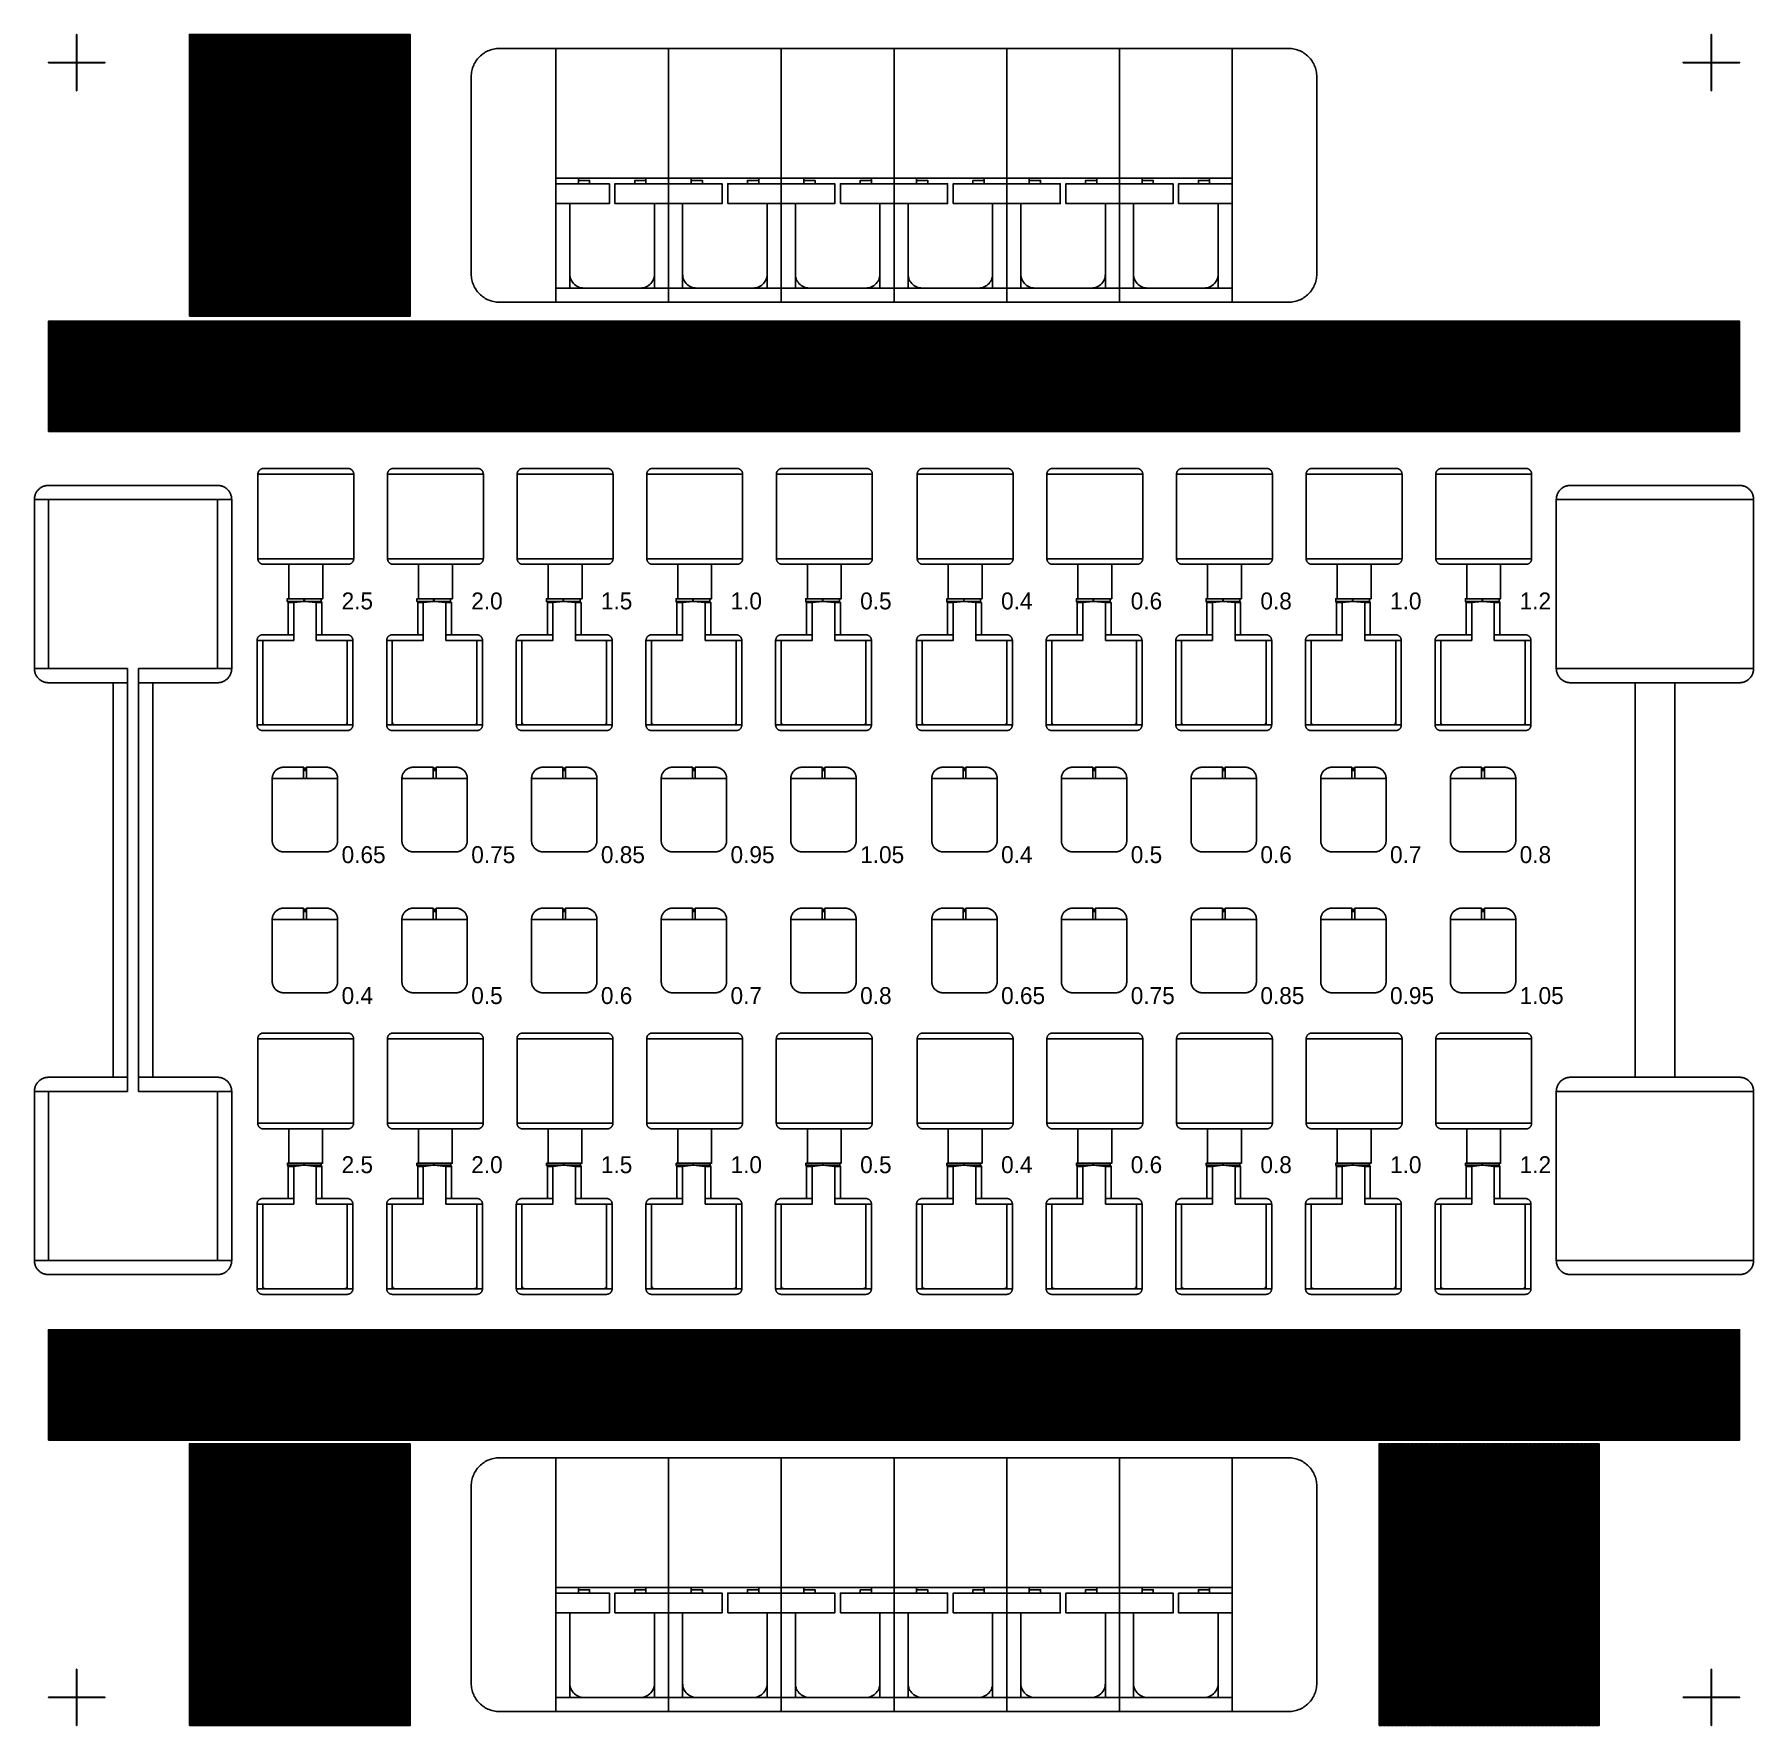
# Model space of a CAD drawing. Extents: x 450 to 6550, y 500 to 6500.
import ezdxf

# ---------------------------------------------------------------- set-up
doc = ezdxf.new("R2010")
doc.units = 0
doc.layers.add('BASEMETAL', color=3, linetype='CONTINUOUS')
doc.layers.add('MARKERS', color=7, linetype='CONTINUOUS')

msp = doc.modelspace()

# ---------------------------------------------------------------- texts
at = {"layer": 'MARKERS'}
for s, p in [('2.5', (1540, 4460)), ('2.0', (2000, 4460)), ('1.5', (2460, 4460)), ('1.0', (2920, 4460)), ('0.5', (3380, 4460)), ('0.4', (3880, 4460)), ('0.6', (4340, 4460)), ('0.8', (4800, 4460)), ('1.0', (5260, 4460)), ('1.2', (5720, 4460)), ('0.65', (1540, 3560)), ('0.75', (2000, 3560)), ('0.85', (2460, 3560)), ('0.95', (2920, 3560)), ('1.05', (3380, 3560)), ('0.4', (3880, 3560)), ('0.5', (4340, 3560)), ('0.6', (4800, 3560)), ('0.7', (5260, 3560)), ('0.8', (5720, 3560)), ('0.4', (1540, 3060)), ('0.5', (2000, 3060)), ('0.6', (2460, 3060)), ('0.7', (2920, 3060)), ('0.8', (3380, 3060)), ('0.65', (3880, 3060)), ('0.75', (4340, 3060)), ('0.85', (4800, 3060)), ('0.95', (5260, 3060)), ('1.05', (5720, 3060)), ('2.5', (1540, 2460)), ('2.0', (2000, 2460)), ('1.5', (2460, 2460)), ('1.0', (2920, 2460)), ('0.5', (3380, 2460)), ('0.4', (3880, 2460)), ('0.6', (4340, 2460)), ('0.8', (4800, 2460)), ('1.0', (5260, 2460)), ('1.2', (5720, 2460))]:
    msp.add_text(s, height=60, dxfattribs=at).set_placement(p)

# ---------------------------------------------------------------- linework, layer by layer
at = {"layer": 'BASEMETAL'}
for points in [[(1000, 5500), (1000, 6500), (1002, 6500), (1002, 5500)], [(1003, 5500), (1003, 6500), (1005.4, 6500), (1005.4, 5500)], [(1006, 5500), (1006, 6500), (1008, 6500), (1008, 5500)], [(1009, 5500), (1009, 6500), (1013.3, 6500), (1013.3, 5500)], [(1014, 5500), (1014, 6500), (1016, 6500), (1016, 5500)], [(1017, 5500), (1017, 6500), (1019.4, 6500), (1019.4, 5500)], [(1020, 5500), (1020, 6500), (1022, 6500), (1022, 5500)], [(1023, 5500), (1023, 6500), (1027.3, 6500), (1027.3, 5500)], [(1028, 5500), (1028, 6500), (1030, 6500), (1030, 5500)], [(1031, 5500), (1031, 6500), (1033.4, 6500), (1033.4, 5500)], [(1034, 5500), (1034, 6500), (1036, 6500), (1036, 5500)], [(1037, 5500), (1037, 6500), (1041.3, 6500), (1041.3, 5500)], [(1042, 5500), (1042, 6500), (1044, 6500), (1044, 5500)], [(1045, 5500), (1045, 6500), (1047.4, 6500), (1047.4, 5500)], [(1048, 5500), (1048, 6500), (1050, 6500), (1050, 5500)], [(1051, 5500), (1051, 6500), (1055.3, 6500), (1055.3, 5500)], [(1056, 5500), (1056, 6500), (1058, 6500), (1058, 5500)], [(1059, 5500), (1059, 6500), (1061.4, 6500), (1061.4, 5500)], [(1062, 5500), (1062, 6500), (1064, 6500), (1064, 5500)], [(1065, 5500), (1065, 6500), (1069.3, 6500), (1069.3, 5500)], [(1070, 5500), (1070, 6500), (1072, 6500), (1072, 5500)], [(1073, 5500), (1073, 6500), (1075.4, 6500), (1075.4, 5500)], [(1076, 5500), (1076, 6500), (1078, 6500), (1078, 5500)], [(1079, 5500), (1079, 6500), (1083.3, 6500), (1083.3, 5500)], [(1084, 5500), (1084, 6500), (1086, 6500), (1086, 5500)], [(1087, 5500), (1087, 6500), (1089.4, 6500), (1089.4, 5500)], [(1090, 5500), (1090, 6500), (1092, 6500), (1092, 5500)], [(1093, 5500), (1093, 6500), (1097.3, 6500), (1097.3, 5500)], [(1098, 5500), (1098, 6500), (1100, 6500), (1100, 5500)], [(1101, 5500), (1101, 6500), (1103.4, 6500), (1103.4, 5500)], [(1104, 5500), (1104, 6500), (1106, 6500), (1106, 5500)], [(1107, 5500), (1107, 6500), (1111.3, 6500), (1111.3, 5500)], [(1112, 5500), (1112, 6500), (1114, 6500), (1114, 5500)], [(1115, 5500), (1115, 6500), (1117.4, 6500), (1117.4, 5500)], [(1118, 5500), (1118, 6500), (1120, 6500), (1120, 5500)], [(1121, 5500), (1121, 6500), (1125.3, 6500), (1125.3, 5500)], [(1126, 5500), (1126, 6500), (1128, 6500), (1128, 5500)], [(1129, 5500), (1129, 6500), (1131.4, 6500), (1131.4, 5500)], [(1132, 5500), (1132, 6500), (1134, 6500), (1134, 5500)], [(1135, 5500), (1135, 6500), (1139.3, 6500), (1139.3, 5500)], [(1140, 5500), (1140, 6500), (1142, 6500), (1142, 5500)], [(1143, 5500), (1143, 6500), (1145.4, 6500), (1145.4, 5500)], [(1146, 5500), (1146, 6500), (1148, 6500), (1148, 5500)], [(1149, 5500), (1149, 6500), (1153.3, 6500), (1153.3, 5500)], [(1154, 5500), (1154, 6500), (1156, 6500), (1156, 5500)], [(1157, 5500), (1157, 6500), (1159.4, 6500), (1159.4, 5500)], [(1160, 5500), (1160, 6500), (1162, 6500), (1162, 5500)], [(1163, 5500), (1163, 6500), (1167.3, 6500), (1167.3, 5500)], [(1168, 5500), (1168, 6500), (1170, 6500), (1170, 5500)], [(1171, 5500), (1171, 6500), (1173.4, 6500), (1173.4, 5500)], [(1174, 5500), (1174, 6500), (1176, 6500), (1176, 5500)], [(1177, 5500), (1177, 6500), (1181.3, 6500), (1181.3, 5500)], [(1182, 5500), (1182, 6500), (1184, 6500), (1184, 5500)], [(1185, 5500), (1185, 6500), (1187.4, 6500), (1187.4, 5500)], [(1188, 5500), (1188, 6500), (1190, 6500), (1190, 5500)], [(1191, 5500), (1191, 6500), (1195.3, 6500), (1195.3, 5500)], [(1196, 5500), (1196, 6500), (1198, 6500), (1198, 5500)], [(1199, 5500), (1199, 6500), (1201.4, 6500), (1201.4, 5500)], [(1202, 5500), (1202, 6500), (1204, 6500), (1204, 5500)], [(1205, 5500), (1205, 6500), (1209.3, 6500), (1209.3, 5500)], [(1210, 5500), (1210, 6500), (1212, 6500), (1212, 5500)], [(1213, 5500), (1213, 6500), (1215.4, 6500), (1215.4, 5500)], [(1216, 5500), (1216, 6500), (1218, 6500), (1218, 5500)], [(1219, 5500), (1219, 6500), (1223.3, 6500), (1223.3, 5500)], [(1224, 5500), (1224, 6500), (1226, 6500), (1226, 5500)], [(1227, 5500), (1227, 6500), (1229.4, 6500), (1229.4, 5500)], [(1230, 5500), (1230, 6500), (1232, 6500), (1232, 5500)], [(1233, 5500), (1233, 6500), (1237.3, 6500), (1237.3, 5500)], [(1238, 5500), (1238, 6500), (1240, 6500), (1240, 5500)], [(1241, 5500), (1241, 6500), (1243.4, 6500), (1243.4, 5500)], [(1244, 5500), (1244, 6500), (1246, 6500), (1246, 5500)], [(1247, 5500), (1247, 6500), (1251.3, 6500), (1251.3, 5500)], [(1252, 5500), (1252, 6500), (1254, 6500), (1254, 5500)], [(1255, 5500), (1255, 6500), (1257.4, 6500), (1257.4, 5500)], [(1258, 5500), (1258, 6500), (1260, 6500), (1260, 5500)], [(1261, 5500), (1261, 6500), (1265.3, 6500), (1265.3, 5500)], [(1266, 5500), (1266, 6500), (1268, 6500), (1268, 5500)], [(1269, 5500), (1269, 6500), (1271.4, 6500), (1271.4, 5500)], [(1272, 5500), (1272, 6500), (1274, 6500), (1274, 5500)], [(1275, 5500), (1275, 6500), (1279.3, 6500), (1279.3, 5500)], [(1280, 5500), (1280, 6500), (1282, 6500), (1282, 5500)], [(1283, 5500), (1283, 6500), (1285.4, 6500), (1285.4, 5500)], [(1286, 5500), (1286, 6500), (1288, 6500), (1288, 5500)], [(1289, 5500), (1289, 6500), (1293.3, 6500), (1293.3, 5500)], [(1294, 5500), (1294, 6500), (1296, 6500), (1296, 5500)], [(1297, 5500), (1297, 6500), (1299.4, 6500), (1299.4, 5500)], [(1300, 5500), (1300, 6500), (1302, 6500), (1302, 5500)], [(1303, 5500), (1303, 6500), (1307.3, 6500), (1307.3, 5500)], [(1308, 5500), (1308, 6500), (1310, 6500), (1310, 5500)], [(1311, 5500), (1311, 6500), (1313.4, 6500), (1313.4, 5500)], [(1314, 5500), (1314, 6500), (1316, 6500), (1316, 5500)], [(1317, 5500), (1317, 6500), (1321.3, 6500), (1321.3, 5500)], [(1322, 5500), (1322, 6500), (1324, 6500), (1324, 5500)], [(1325, 5500), (1325, 6500), (1327.4, 6500), (1327.4, 5500)], [(1328, 5500), (1328, 6500), (1330, 6500), (1330, 5500)], [(1331, 5500), (1331, 6500), (1335.3, 6500), (1335.3, 5500)], [(1336, 5500), (1336, 6500), (1338, 6500), (1338, 5500)], [(1339, 5500), (1339, 6500), (1341.4, 6500), (1341.4, 5500)], [(1342, 5500), (1342, 6500), (1344, 6500), (1344, 5500)], [(1345, 5500), (1345, 6500), (1349.3, 6500), (1349.3, 5500)], [(1350, 5500), (1350, 6500), (1352, 6500), (1352, 5500)], [(1353, 5500), (1353, 6500), (1355.4, 6500), (1355.4, 5500)], [(1356, 5500), (1356, 6500), (1358, 6500), (1358, 5500)], [(1359, 5500), (1359, 6500), (1363.3, 6500), (1363.3, 5500)], [(1364, 5500), (1364, 6500), (1366, 6500), (1366, 5500)], [(1367, 5500), (1367, 6500), (1369.4, 6500), (1369.4, 5500)], [(1370, 5500), (1370, 6500), (1372, 6500), (1372, 5500)], [(1373, 5500), (1373, 6500), (1377.3, 6500), (1377.3, 5500)], [(1378, 5500), (1378, 6500), (1380, 6500), (1380, 5500)], [(1381, 5500), (1381, 6500), (1383.4, 6500), (1383.4, 5500)], [(1384, 5500), (1384, 6500), (1386, 6500), (1386, 5500)], [(1387, 5500), (1387, 6500), (1391.3, 6500), (1391.3, 5500)], [(1392, 5500), (1392, 6500), (1394, 6500), (1394, 5500)], [(1395, 5500), (1395, 6500), (1397.4, 6500), (1397.4, 5500)], [(1398, 5500), (1398, 6500), (1400, 6500), (1400, 5500)], [(1401, 5500), (1401, 6500), (1405.3, 6500), (1405.3, 5500)], [(1406, 5500), (1406, 6500), (1408, 6500), (1408, 5500)], [(1409, 5500), (1409, 6500), (1411.4, 6500), (1411.4, 5500)], [(1412, 5500), (1412, 6500), (1414, 6500), (1414, 5500)], [(1415, 5500), (1415, 6500), (1419.3, 6500), (1419.3, 5500)], [(1420, 5500), (1420, 6500), (1422, 6500), (1422, 5500)], [(1423, 5500), (1423, 6500), (1425.4, 6500), (1425.4, 5500)], [(1426, 5500), (1426, 6500), (1428, 6500), (1428, 5500)], [(1429, 5500), (1429, 6500), (1433.3, 6500), (1433.3, 5500)], [(1434, 5500), (1434, 6500), (1436, 6500), (1436, 5500)], [(1437, 5500), (1437, 6500), (1439.4, 6500), (1439.4, 5500)], [(1440, 5500), (1440, 6500), (1442, 6500), (1442, 5500)], [(1443, 5500), (1443, 6500), (1447.3, 6500), (1447.3, 5500)], [(1448, 5500), (1448, 6500), (1450, 6500), (1450, 5500)], [(1451, 5500), (1451, 6500), (1453.4, 6500), (1453.4, 5500)], [(1454, 5500), (1454, 6500), (1456, 6500), (1456, 5500)], [(1457, 5500), (1457, 6500), (1461.3, 6500), (1461.3, 5500)], [(1462, 5500), (1462, 6500), (1464, 6500), (1464, 5500)], [(1465, 5500), (1465, 6500), (1467.4, 6500), (1467.4, 5500)], [(1468, 5500), (1468, 6500), (1470, 6500), (1470, 5500)], [(1471, 5500), (1471, 6500), (1475.3, 6500), (1475.3, 5500)], [(1476, 5500), (1476, 6500), (1478, 6500), (1478, 5500)], [(1479, 5500), (1479, 6500), (1481.4, 6500), (1481.4, 5500)], [(1482, 5500), (1482, 6500), (1484, 6500), (1484, 5500)], [(1485, 5500), (1485, 6500), (1489.3, 6500), (1489.3, 5500)], [(1490, 5500), (1490, 6500), (1492, 6500), (1492, 5500)], [(1493, 5500), (1493, 6500), (1495.4, 6500), (1495.4, 5500)], [(1496, 5500), (1496, 6500), (1498, 6500), (1498, 5500)], [(1499, 5500), (1499, 6500), (1503.3, 6500), (1503.3, 5500)], [(1504, 5500), (1504, 6500), (1506, 6500), (1506, 5500)], [(1507, 5500), (1507, 6500), (1509.4, 6500), (1509.4, 5500)], [(1510, 5500), (1510, 6500), (1512, 6500), (1512, 5500)], [(1513, 5500), (1513, 6500), (1517.3, 6500), (1517.3, 5500)], [(1518, 5500), (1518, 6500), (1520, 6500), (1520, 5500)], [(1521, 5500), (1521, 6500), (1523.4, 6500), (1523.4, 5500)], [(1524, 5500), (1524, 6500), (1526, 6500), (1526, 5500)], [(1527, 5500), (1527, 6500), (1531.3, 6500), (1531.3, 5500)], [(1532, 5500), (1532, 6500), (1534, 6500), (1534, 5500)], [(1535, 5500), (1535, 6500), (1537.4, 6500), (1537.4, 5500)], [(1538, 5500), (1538, 6500), (1540, 6500), (1540, 5500)], [(1541, 5500), (1541, 6500), (1545.3, 6500), (1545.3, 5500)], [(1546, 5500), (1546, 6500), (1548, 6500), (1548, 5500)], [(1549, 5500), (1549, 6500), (1551.4, 6500), (1551.4, 5500)], [(1552, 5500), (1552, 6500), (1554, 6500), (1554, 5500)], [(1555, 5500), (1555, 6500), (1559.3, 6500), (1559.3, 5500)], [(1560, 5500), (1560, 6500), (1562, 6500), (1562, 5500)], [(1563, 5500), (1563, 6500), (1565.4, 6500), (1565.4, 5500)], [(1566, 5500), (1566, 6500), (1568, 6500), (1568, 5500)], [(1569, 5500), (1569, 6500), (1573.3, 6500), (1573.3, 5500)], [(1574, 5500), (1574, 6500), (1576, 6500), (1576, 5500)], [(1577, 5500), (1577, 6500), (1579.4, 6500), (1579.4, 5500)], [(1580, 5500), (1580, 6500), (1582, 6500), (1582, 5500)], [(1583, 5500), (1583, 6500), (1587.3, 6500), (1587.3, 5500)], [(1588, 5500), (1588, 6500), (1590, 6500), (1590, 5500)], [(1591, 5500), (1591, 6500), (1593.4, 6500), (1593.4, 5500)], [(1594, 5500), (1594, 6500), (1596, 6500), (1596, 5500)], [(1597, 5500), (1597, 6500), (1601.3, 6500), (1601.3, 5500)], [(1602, 5500), (1602, 6500), (1604, 6500), (1604, 5500)], [(1605, 5500), (1605, 6500), (1607.4, 6500), (1607.4, 5500)], [(1608, 5500), (1608, 6500), (1610, 6500), (1610, 5500)], [(1611, 5500), (1611, 6500), (1615.3, 6500), (1615.3, 5500)], [(1616, 5500), (1616, 6500), (1618, 6500), (1618, 5500)], [(1619, 5500), (1619, 6500), (1621.4, 6500), (1621.4, 5500)], [(1622, 5500), (1622, 6500), (1624, 6500), (1624, 5500)], [(1625, 5500), (1625, 6500), (1629.3, 6500), (1629.3, 5500)], [(1630, 5500), (1630, 6500), (1632, 6500), (1632, 5500)], [(1633, 5500), (1633, 6500), (1635.4, 6500), (1635.4, 5500)], [(1636, 5500), (1636, 6500), (1638, 6500), (1638, 5500)], [(1639, 5500), (1639, 6500), (1643.3, 6500), (1643.3, 5500)], [(1644, 5500), (1644, 6500), (1646, 6500), (1646, 5500)], [(1647, 5500), (1647, 6500), (1649.4, 6500), (1649.4, 5500)], [(1650, 5500), (1650, 6500), (1652, 6500), (1652, 5500)], [(1653, 5500), (1653, 6500), (1657.3, 6500), (1657.3, 5500)], [(1658, 5500), (1658, 6500), (1660, 6500), (1660, 5500)], [(1661, 5500), (1661, 6500), (1663.4, 6500), (1663.4, 5500)], [(1664, 5500), (1664, 6500), (1666, 6500), (1666, 5500)], [(1667, 5500), (1667, 6500), (1671.3, 6500), (1671.3, 5500)], [(1672, 5500), (1672, 6500), (1674, 6500), (1674, 5500)], [(1675, 5500), (1675, 6500), (1677.4, 6500), (1677.4, 5500)], [(1678, 5500), (1678, 6500), (1680, 6500), (1680, 5500)], [(1681, 5500), (1681, 6500), (1685.3, 6500), (1685.3, 5500)], [(1686, 5500), (1686, 6500), (1688, 6500), (1688, 5500)], [(1689, 5500), (1689, 6500), (1691.4, 6500), (1691.4, 5500)], [(1692, 5500), (1692, 6500), (1694, 6500), (1694, 5500)], [(1695, 5500), (1695, 6500), (1699.3, 6500), (1699.3, 5500)], [(1700, 5500), (1700, 6500), (1702, 6500), (1702, 5500)], [(1703, 5500), (1703, 6500), (1705.4, 6500), (1705.4, 5500)], [(1706, 5500), (1706, 6500), (1708, 6500), (1708, 5500)], [(1709, 5500), (1709, 6500), (1713.3, 6500), (1713.3, 5500)], [(1714, 5500), (1714, 6500), (1716, 6500), (1716, 5500)], [(1717, 5500), (1717, 6500), (1719.4, 6500), (1719.4, 5500)], [(1720, 5500), (1720, 6500), (1722, 6500), (1722, 5500)], [(1723, 5500), (1723, 6500), (1727.3, 6500), (1727.3, 5500)], [(1728, 5500), (1728, 6500), (1730, 6500), (1730, 5500)], [(1731, 5500), (1731, 6500), (1733.4, 6500), (1733.4, 5500)], [(1734, 5500), (1734, 6500), (1736, 6500), (1736, 5500)], [(1737, 5500), (1737, 6500), (1741.3, 6500), (1741.3, 5500)], [(1742, 5500), (1742, 6500), (1744, 6500), (1744, 5500)], [(1745, 5500), (1745, 6500), (1747.4, 6500), (1747.4, 5500)], [(1748, 5500), (1748, 6500), (1750, 6500), (1750, 5500)], [(1751, 5500), (1751, 6500), (1755.3, 6500), (1755.3, 5500)], [(1756, 5500), (1756, 6500), (1758, 6500), (1758, 5500)], [(1759, 5500), (1759, 6500), (1761.4, 6500), (1761.4, 5500)], [(1762, 5500), (1762, 6500), (1764, 6500), (1764, 5500)], [(1765, 5500), (1765, 6500), (1769.3, 6500), (1769.3, 5500)], [(1770, 5500), (1770, 6500), (1772, 6500), (1772, 5500)], [(1773, 5500), (1773, 6500), (1775.4, 6500), (1775.4, 5500)], [(1776, 5500), (1776, 6500), (1778, 6500), (1778, 5500)], [(1779, 5500), (1779, 6500), (1783.3, 6500), (1783.3, 5500)], [(2100, 5550), (2094.766, 5550.137), (2089.547, 5550.548), (2084.357, 5551.231), (2079.209, 5552.185), (2074.118, 5553.407), (2069.098, 5554.894), (2064.163, 5556.642), (2059.326, 5558.645), (2054.601, 5560.899), (2050, 5563.397), (2045.536, 5566.133), (2041.221, 5569.098), (2037.068, 5572.285), (2033.087, 5575.686), (2029.289, 5579.289), (2025.686, 5583.087), (2022.285, 5587.068), (2019.098, 5591.221), (2016.133, 5595.536), (2013.397, 5600), (2010.899, 5604.601), (2008.645, 5609.326), (2006.642, 5614.163), (2004.894, 5619.098), (2003.407, 5624.118), (2002.185, 5629.209), (2001.231, 5634.357), (2000.548, 5639.547), (2000.137, 5644.766), (2000, 5650), (2000, 6350), (2000.137, 6355.234), (2000.548, 6360.453), (2001.231, 6365.643), (2002.185, 6370.791), (2003.407, 6375.882), (2004.894, 6380.902), (2006.642, 6385.837), (2008.645, 6390.674), (2010.899, 6395.399), (2013.397, 6400), (2016.133, 6404.464), (2019.098, 6408.779), (2022.285, 6412.932), (2025.686, 6416.913), (2029.289, 6420.711), (2033.087, 6424.314), (2037.068, 6427.715), (2041.221, 6430.902), (2045.536, 6433.867), (2050, 6436.603), (2054.601, 6439.101), (2059.326, 6441.355), (2064.163, 6443.358), (2069.098, 6445.106), (2074.118, 6446.593), (2079.209, 6447.815), (2084.357, 6448.769), (2089.547, 6449.452), (2094.766, 6449.863), (2100, 6450), (2300, 6450), (2300, 5550)], [(2300, 5990), (2300, 6450), (2700, 6450), (2700, 5990)], [(2700, 5990), (2700, 6450), (3100, 6450), (3100, 5990)], [(3100, 5990), (3100, 6450), (3500, 6450), (3500, 5990)], [(3500, 5990), (3500, 6450), (3900, 6450), (3900, 5990)], [(3900, 5990), (3900, 6450), (4300, 6450), (4300, 5990)], [(4300, 5990), (4300, 6450), (4700, 6450), (4700, 5990)], [(4700, 5550), (4700, 6450), (4900, 6450), (4905.234, 6449.863), (4910.453, 6449.452), (4915.643, 6448.769), (4920.791, 6447.815), (4925.882, 6446.593), (4930.902, 6445.106), (4935.837, 6443.358), (4940.674, 6441.355), (4945.399, 6439.101), (4950, 6436.603), (4954.464, 6433.867), (4958.779, 6430.902), (4962.932, 6427.715), (4966.913, 6424.314), (4970.711, 6420.711), (4974.314, 6416.913), (4977.715, 6412.932), (4980.902, 6408.779), (4983.867, 6404.464), (4986.603, 6400), (4989.101, 6395.399), (4991.355, 6390.674), (4993.358, 6385.837), (4995.106, 6380.902), (4996.593, 6375.882), (4997.815, 6370.791), (4998.769, 6365.643), (4999.452, 6360.453), (4999.863, 6355.234), (5000, 6350), (5000, 5650), (4999.863, 5644.766), (4999.452, 5639.547), (4998.769, 5634.357), (4997.815, 5629.209), (4996.593, 5624.118), (4995.106, 5619.098), (4993.358, 5614.163), (4991.355, 5609.326), (4989.101, 5604.601), (4986.603, 5600), (4983.867, 5595.536), (4980.902, 5591.221), (4977.715, 5587.068), (4974.314, 5583.087), (4970.711, 5579.289), (4966.913, 5575.686), (4962.932, 5572.285), (4958.779, 5569.098), (4954.464, 5566.133), (4950, 5563.397), (4945.399, 5560.899), (4940.674, 5558.645), (4935.837, 5556.642), (4930.902, 5554.894), (4925.882, 5553.407), (4920.791, 5552.185), (4915.643, 5551.231), (4910.453, 5550.548), (4905.234, 5550.137), (4900, 5550)], [(2300, 5970), (2300, 5990), (2380, 5990), (2380, 5970)], [(2380, 5970), (2380, 5982), (2420, 5982), (2420, 5970)], [(2580, 5970), (2580, 5982), (2620, 5982), (2620, 5970)], [(2620, 5970), (2620, 5990), (2700, 5990), (2700, 5970)], [(2700, 5970), (2700, 5990), (2780, 5990), (2780, 5970)], [(2780, 5970), (2780, 5982), (2820, 5982), (2820, 5970)], [(2980, 5970), (2980, 5982), (3020, 5982), (3020, 5970)], [(3020, 5970), (3020, 5990), (3100, 5990), (3100, 5970)], [(3100, 5970), (3100, 5990), (3180, 5990), (3180, 5970)], [(3180, 5970), (3180, 5982), (3220, 5982), (3220, 5970)], [(3380, 5970), (3380, 5982), (3420, 5982), (3420, 5970)], [(3420, 5970), (3420, 5990), (3500, 5990), (3500, 5970)], [(3500, 5970), (3500, 5990), (3580, 5990), (3580, 5970)], [(3580, 5970), (3580, 5982), (3620, 5982), (3620, 5970)], [(3780, 5970), (3780, 5982), (3820, 5982), (3820, 5970)], [(3820, 5970), (3820, 5990), (3900, 5990), (3900, 5970)], [(3900, 5970), (3900, 5990), (3980, 5990), (3980, 5970)], [(3980, 5970), (3980, 5982), (4020, 5982), (4020, 5970)], [(4180, 5970), (4180, 5982), (4220, 5982), (4220, 5970)], [(4220, 5970), (4220, 5990), (4300, 5990), (4300, 5970)], [(4300, 5970), (4300, 5990), (4380, 5990), (4380, 5970)], [(4380, 5970), (4380, 5982), (4420, 5982), (4420, 5970)], [(4580, 5970), (4580, 5982), (4620, 5982), (4620, 5970)], [(4620, 5970), (4620, 5990), (4700, 5990), (4700, 5970)], [(2300, 5900), (2300, 5970), (2490, 5970), (2490, 5900)], [(2510, 5900), (2510, 5970), (2700, 5970), (2700, 5900)], [(2700, 5900), (2700, 5970), (2890, 5970), (2890, 5900)], [(2910, 5900), (2910, 5970), (3100, 5970), (3100, 5900)], [(3100, 5900), (3100, 5970), (3290, 5970), (3290, 5900)], [(3310, 5900), (3310, 5970), (3500, 5970), (3500, 5900)], [(3500, 5900), (3500, 5970), (3690, 5970), (3690, 5900)], [(3710, 5900), (3710, 5970), (3900, 5970), (3900, 5900)], [(3900, 5900), (3900, 5970), (4090, 5970), (4090, 5900)], [(4110, 5900), (4110, 5970), (4300, 5970), (4300, 5900)], [(4300, 5900), (4300, 5970), (4490, 5970), (4490, 5900)], [(4510, 5900), (4510, 5970), (4700, 5970), (4700, 5900)], [(2300, 5600), (2300, 5900), (2350, 5900), (2350, 5600)], [(2650, 5600), (2650, 5900), (2700, 5900), (2700, 5600)], [(2700, 5600), (2700, 5900), (2750, 5900), (2750, 5600)], [(3050, 5600), (3050, 5900), (3100, 5900), (3100, 5600)], [(3100, 5600), (3100, 5900), (3150, 5900), (3150, 5600)], [(3450, 5600), (3450, 5900), (3500, 5900), (3500, 5600)], [(3500, 5600), (3500, 5900), (3550, 5900), (3550, 5600)], [(3850, 5600), (3850, 5900), (3900, 5900), (3900, 5600)], [(3900, 5600), (3900, 5900), (3950, 5900), (3950, 5600)], [(4250, 5600), (4250, 5900), (4300, 5900), (4300, 5600)], [(4300, 5600), (4300, 5900), (4350, 5900), (4350, 5600)], [(4650, 5600), (4650, 5900), (4700, 5900), (4700, 5600)], [(2350, 5600), (2350, 5650), (2350.274, 5644.774), (2351.093, 5639.604), (2352.447, 5634.549), (2354.323, 5629.663), (2356.699, 5625), (2359.549, 5620.611), (2362.843, 5616.543), (2366.543, 5612.843), (2370.611, 5609.549), (2375, 5606.699), (2379.663, 5604.323), (2384.549, 5602.447), (2389.604, 5601.093), (2394.774, 5600.274), (2400, 5600)], [(2600, 5600), (2605.226, 5600.274), (2610.396, 5601.093), (2615.451, 5602.447), (2620.337, 5604.323), (2625, 5606.699), (2629.389, 5609.549), (2633.457, 5612.843), (2637.157, 5616.543), (2640.451, 5620.611), (2643.301, 5625), (2645.677, 5629.663), (2647.553, 5634.549), (2648.907, 5639.604), (2649.726, 5644.774), (2650, 5650), (2650, 5600)], [(2750, 5600), (2750, 5650), (2750.274, 5644.774), (2751.093, 5639.604), (2752.447, 5634.549), (2754.323, 5629.663), (2756.699, 5625), (2759.549, 5620.611), (2762.843, 5616.543), (2766.543, 5612.843), (2770.611, 5609.549), (2775, 5606.699), (2779.663, 5604.323), (2784.549, 5602.447), (2789.604, 5601.093), (2794.774, 5600.274), (2800, 5600)], [(3000, 5600), (3005.226, 5600.274), (3010.396, 5601.093), (3015.451, 5602.447), (3020.337, 5604.323), (3025, 5606.699), (3029.389, 5609.549), (3033.457, 5612.843), (3037.157, 5616.543), (3040.451, 5620.611), (3043.301, 5625), (3045.677, 5629.663), (3047.553, 5634.549), (3048.907, 5639.604), (3049.726, 5644.774), (3050, 5650), (3050, 5600)], [(3150, 5600), (3150, 5650), (3150.274, 5644.774), (3151.093, 5639.604), (3152.447, 5634.549), (3154.323, 5629.663), (3156.699, 5625), (3159.549, 5620.611), (3162.843, 5616.543), (3166.543, 5612.843), (3170.611, 5609.549), (3175, 5606.699), (3179.663, 5604.323), (3184.549, 5602.447), (3189.604, 5601.093), (3194.774, 5600.274), (3200, 5600)], [(3400, 5600), (3405.226, 5600.274), (3410.396, 5601.093), (3415.451, 5602.447), (3420.337, 5604.323), (3425, 5606.699), (3429.389, 5609.549), (3433.457, 5612.843), (3437.157, 5616.543), (3440.451, 5620.611), (3443.301, 5625), (3445.677, 5629.663), (3447.553, 5634.549), (3448.907, 5639.604), (3449.726, 5644.774), (3450, 5650), (3450, 5600)], [(3550, 5600), (3550, 5650), (3550.274, 5644.774), (3551.093, 5639.604), (3552.447, 5634.549), (3554.323, 5629.663), (3556.699, 5625), (3559.549, 5620.611), (3562.843, 5616.543), (3566.543, 5612.843), (3570.611, 5609.549), (3575, 5606.699), (3579.663, 5604.323), (3584.549, 5602.447), (3589.604, 5601.093), (3594.774, 5600.274), (3600, 5600)], [(3800, 5600), (3805.226, 5600.274), (3810.396, 5601.093), (3815.451, 5602.447), (3820.337, 5604.323), (3825, 5606.699), (3829.389, 5609.549), (3833.457, 5612.843), (3837.157, 5616.543), (3840.451, 5620.611), (3843.301, 5625), (3845.677, 5629.663), (3847.553, 5634.549), (3848.907, 5639.604), (3849.726, 5644.774), (3850, 5650), (3850, 5600)], [(3950, 5600), (3950, 5650), (3950.274, 5644.774), (3951.093, 5639.604), (3952.447, 5634.549), (3954.323, 5629.663), (3956.699, 5625), (3959.549, 5620.611), (3962.843, 5616.543), (3966.543, 5612.843), (3970.611, 5609.549), (3975, 5606.699), (3979.663, 5604.323), (3984.549, 5602.447), (3989.604, 5601.093), (3994.774, 5600.274), (4000, 5600)], [(4200, 5600), (4205.226, 5600.274), (4210.396, 5601.093), (4215.451, 5602.447), (4220.337, 5604.323), (4225, 5606.699), (4229.389, 5609.549), (4233.457, 5612.843), (4237.157, 5616.543), (4240.451, 5620.611), (4243.301, 5625), (4245.677, 5629.663), (4247.553, 5634.549), (4248.907, 5639.604), (4249.726, 5644.774), (4250, 5650), (4250, 5600)], [(4350, 5600), (4350, 5650), (4350.274, 5644.774), (4351.093, 5639.604), (4352.447, 5634.549), (4354.323, 5629.663), (4356.699, 5625), (4359.549, 5620.611), (4362.843, 5616.543), (4366.543, 5612.843), (4370.611, 5609.549), (4375, 5606.699), (4379.663, 5604.323), (4384.549, 5602.447), (4389.604, 5601.093), (4394.774, 5600.274), (4400, 5600)], [(4600, 5600), (4605.226, 5600.274), (4610.396, 5601.093), (4615.451, 5602.447), (4620.337, 5604.323), (4625, 5606.699), (4629.389, 5609.549), (4633.457, 5612.843), (4637.157, 5616.543), (4640.451, 5620.611), (4643.301, 5625), (4645.677, 5629.663), (4647.553, 5634.549), (4648.907, 5639.604), (4649.726, 5644.774), (4650, 5650), (4650, 5600)], [(2300, 5550), (2300, 5600), (2700, 5600), (2700, 5550)], [(2700, 5550), (2700, 5600), (3100, 5600), (3100, 5550)], [(3100, 5550), (3100, 5600), (3500, 5600), (3500, 5550)], [(3500, 5550), (3500, 5600), (3900, 5600), (3900, 5550)], [(3900, 5550), (3900, 5600), (4300, 5600), (4300, 5550)], [(4300, 5550), (4300, 5600), (4700, 5600), (4700, 5550)], [(500, 5478), (500, 5482.3), (6500, 5482.3), (6500, 5478)], [(500, 5475), (500, 5477), (6500, 5477), (6500, 5475)], [(500, 5472), (500, 5474.4), (6500, 5474.4), (6500, 5472)], [(500, 5469), (500, 5471), (6500, 5471), (6500, 5469)], [(500, 5464), (500, 5468.3), (6500, 5468.3), (6500, 5464)], [(500, 5461), (500, 5463), (6500, 5463), (6500, 5461)], [(500, 5458), (500, 5460.4), (6500, 5460.4), (6500, 5458)], [(500, 5455), (500, 5457), (6500, 5457), (6500, 5455)], [(500, 5450), (500, 5454.3), (6500, 5454.3), (6500, 5450)], [(500, 5447), (500, 5449), (6500, 5449), (6500, 5447)], [(500, 5444), (500, 5446.4), (6500, 5446.4), (6500, 5444)], [(500, 5441), (500, 5443), (6500, 5443), (6500, 5441)], [(500, 5436), (500, 5440.3), (6500, 5440.3), (6500, 5436)], [(500, 5433), (500, 5435), (6500, 5435), (6500, 5433)], [(500, 5430), (500, 5432.4), (6500, 5432.4), (6500, 5430)], [(500, 5427), (500, 5429), (6500, 5429), (6500, 5427)], [(500, 5422), (500, 5426.3), (6500, 5426.3), (6500, 5422)], [(500, 5419), (500, 5421), (6500, 5421), (6500, 5419)], [(500, 5416), (500, 5418.4), (6500, 5418.4), (6500, 5416)], [(500, 5413), (500, 5415), (6500, 5415), (6500, 5413)], [(500, 5408), (500, 5412.3), (6500, 5412.3), (6500, 5408)], [(500, 5405), (500, 5407), (6500, 5407), (6500, 5405)], [(500, 5402), (500, 5404.4), (6500, 5404.4), (6500, 5402)], [(500, 5399), (500, 5401), (6500, 5401), (6500, 5399)], [(500, 5394), (500, 5398.3), (6500, 5398.3), (6500, 5394)], [(500, 5391), (500, 5393), (6500, 5393), (6500, 5391)], [(500, 5388), (500, 5390.4), (6500, 5390.4), (6500, 5388)], [(500, 5385), (500, 5387), (6500, 5387), (6500, 5385)], [(500, 5380), (500, 5384.3), (6500, 5384.3), (6500, 5380)], [(500, 5377), (500, 5379), (6500, 5379), (6500, 5377)], [(500, 5374), (500, 5376.4), (6500, 5376.4), (6500, 5374)], [(500, 5371), (500, 5373), (6500, 5373), (6500, 5371)], [(500, 5366), (500, 5370.3), (6500, 5370.3), (6500, 5366)], [(500, 5363), (500, 5365), (6500, 5365), (6500, 5363)], [(500, 5360), (500, 5362.4), (6500, 5362.4), (6500, 5360)], [(500, 5357), (500, 5359), (6500, 5359), (6500, 5357)], [(500, 5352), (500, 5356.3), (6500, 5356.3), (6500, 5352)], [(500, 5349), (500, 5351), (6500, 5351), (6500, 5349)], [(500, 5346), (500, 5348.4), (6500, 5348.4), (6500, 5346)], [(500, 5343), (500, 5345), (6500, 5345), (6500, 5343)], [(500, 5338), (500, 5342.3), (6500, 5342.3), (6500, 5338)], [(500, 5335), (500, 5337), (6500, 5337), (6500, 5335)], [(500, 5332), (500, 5334.4), (6500, 5334.4), (6500, 5332)], [(500, 5329), (500, 5331), (6500, 5331), (6500, 5329)], [(500, 5324), (500, 5328.3), (6500, 5328.3), (6500, 5324)], [(500, 5321), (500, 5323), (6500, 5323), (6500, 5321)], [(500, 5318), (500, 5320.4), (6500, 5320.4), (6500, 5318)], [(500, 5315), (500, 5317), (6500, 5317), (6500, 5315)], [(500, 5310), (500, 5314.3), (6500, 5314.3), (6500, 5310)], [(500, 5307), (500, 5309), (6500, 5309), (6500, 5307)], [(500, 5304), (500, 5306.4), (6500, 5306.4), (6500, 5304)], [(500, 5301), (500, 5303), (6500, 5303), (6500, 5301)], [(500, 5296), (500, 5300.3), (6500, 5300.3), (6500, 5296)], [(500, 5293), (500, 5295), (6500, 5295), (6500, 5293)], [(500, 5290), (500, 5292.4), (6500, 5292.4), (6500, 5290)], [(500, 5287), (500, 5289), (6500, 5289), (6500, 5287)], [(500, 5282), (500, 5286.3), (6500, 5286.3), (6500, 5282)], [(500, 5279), (500, 5281), (6500, 5281), (6500, 5279)], [(500, 5276), (500, 5278.4), (6500, 5278.4), (6500, 5276)], [(500, 5273), (500, 5275), (6500, 5275), (6500, 5273)], [(500, 5268), (500, 5272.3), (6500, 5272.3), (6500, 5268)], [(500, 5265), (500, 5267), (6500, 5267), (6500, 5265)], [(500, 5262), (500, 5264.4), (6500, 5264.4), (6500, 5262)], [(500, 5259), (500, 5261), (6500, 5261), (6500, 5259)], [(500, 5254), (500, 5258.3), (6500, 5258.3), (6500, 5254)], [(500, 5251), (500, 5253), (6500, 5253), (6500, 5251)], [(500, 5248), (500, 5250.4), (6500, 5250.4), (6500, 5248)], [(500, 5245), (500, 5247), (6500, 5247), (6500, 5245)], [(500, 5240), (500, 5244.3), (6500, 5244.3), (6500, 5240)], [(500, 5237), (500, 5239), (6500, 5239), (6500, 5237)], [(500, 5234), (500, 5236.4), (6500, 5236.4), (6500, 5234)], [(500, 5231), (500, 5233), (6500, 5233), (6500, 5231)], [(500, 5226), (500, 5230.3), (6500, 5230.3), (6500, 5226)], [(500, 5223), (500, 5225), (6500, 5225), (6500, 5223)], [(500, 5220), (500, 5222.4), (6500, 5222.4), (6500, 5220)], [(500, 5217), (500, 5219), (6500, 5219), (6500, 5217)], [(500, 5212), (500, 5216.3), (6500, 5216.3), (6500, 5212)], [(500, 5209), (500, 5211), (6500, 5211), (6500, 5209)], [(500, 5206), (500, 5208.4), (6500, 5208.4), (6500, 5206)], [(500, 5203), (500, 5205), (6500, 5205), (6500, 5203)], [(500, 5198), (500, 5202.3), (6500, 5202.3), (6500, 5198)], [(500, 5195), (500, 5197), (6500, 5197), (6500, 5195)], [(500, 5192), (500, 5194.4), (6500, 5194.4), (6500, 5192)], [(500, 5189), (500, 5191), (6500, 5191), (6500, 5189)], [(500, 5184), (500, 5188.3), (6500, 5188.3), (6500, 5184)], [(500, 5181), (500, 5183), (6500, 5183), (6500, 5181)], [(500, 5178), (500, 5180.4), (6500, 5180.4), (6500, 5178)], [(500, 5175), (500, 5177), (6500, 5177), (6500, 5175)], [(500, 5170), (500, 5174.3), (6500, 5174.3), (6500, 5170)], [(500, 5167), (500, 5169), (6500, 5169), (6500, 5167)], [(500, 5164), (500, 5166.4), (6500, 5166.4), (6500, 5164)], [(500, 5161), (500, 5163), (6500, 5163), (6500, 5161)], [(500, 5156), (500, 5160.3), (6500, 5160.3), (6500, 5156)], [(500, 5153), (500, 5155), (6500, 5155), (6500, 5153)], [(500, 5150), (500, 5152.4), (6500, 5152.4), (6500, 5150)], [(500, 5147), (500, 5149), (6500, 5149), (6500, 5147)], [(500, 5142), (500, 5146.3), (6500, 5146.3), (6500, 5142)], [(500, 5139), (500, 5141), (6500, 5141), (6500, 5139)], [(500, 5136), (500, 5138.4), (6500, 5138.4), (6500, 5136)], [(500, 5133), (500, 5135), (6500, 5135), (6500, 5133)], [(500, 5128), (500, 5132.3), (6500, 5132.3), (6500, 5128)], [(500, 5125), (500, 5127), (6500, 5127), (6500, 5125)], [(500, 5122), (500, 5124.4), (6500, 5124.4), (6500, 5122)], [(500, 5119), (500, 5121), (6500, 5121), (6500, 5119)], [(500, 5114), (500, 5118.3), (6500, 5118.3), (6500, 5114)], [(500, 5111), (500, 5113), (6500, 5113), (6500, 5111)], [(500, 5108), (500, 5110.4), (6500, 5110.4), (6500, 5108)], [(500, 5105), (500, 5107), (6500, 5107), (6500, 5105)], [(500, 5100), (500, 5104.3), (6500, 5104.3), (6500, 5100)], [(500, 5097), (500, 5099), (6500, 5099), (6500, 5097)], [(500, 5094), (500, 5096.4), (6500, 5096.4), (6500, 5094)], [(500, 5091), (500, 5093), (6500, 5093), (6500, 5091)], [(1243, 4940), (1243.027, 4941.047), (1243.11, 4942.091), (1243.246, 4943.129), (1243.437, 4944.158), (1243.681, 4945.176), (1243.979, 4946.18), (1244.328, 4947.167), (1244.729, 4948.135), (1245.18, 4949.08), (1245.679, 4950), (1246.227, 4950.893), (1246.82, 4951.756), (1247.457, 4952.586), (1248.137, 4953.383), (1248.858, 4954.142), (1249.617, 4954.863), (1250.414, 4955.543), (1251.244, 4956.18), (1252.107, 4956.773), (1253, 4957.321), (1253.92, 4957.82), (1254.865, 4958.271), (1255.833, 4958.672), (1256.82, 4959.021), (1257.824, 4959.319), (1258.842, 4959.563), (1259.871, 4959.754), (1260.909, 4959.89), (1261.953, 4959.973), (1263, 4960), (1563, 4960), (1564.047, 4959.973), (1565.091, 4959.89), (1566.129, 4959.754), (1567.158, 4959.563), (1568.176, 4959.319), (1569.18, 4959.021), (1570.167, 4958.672), (1571.135, 4958.271), (1572.08, 4957.82), (1573, 4957.321), (1573.893, 4956.773), (1574.756, 4956.18), (1575.586, 4955.543), (1576.383, 4954.863), (1577.142, 4954.142), (1577.863, 4953.383), (1578.543, 4952.586), (1579.18, 4951.756), (1579.773, 4950.893), (1580.321, 4950), (1580.82, 4949.08), (1581.271, 4948.135), (1581.672, 4947.167), (1582.021, 4946.18), (1582.319, 4945.176), (1582.563, 4944.158), (1582.754, 4943.129), (1582.89, 4942.091), (1582.973, 4941.047), (1583, 4940)], [(1703, 4940), (1703.027, 4941.047), (1703.11, 4942.091), (1703.246, 4943.129), (1703.437, 4944.158), (1703.681, 4945.176), (1703.979, 4946.18), (1704.328, 4947.167), (1704.729, 4948.135), (1705.18, 4949.08), (1705.679, 4950), (1706.227, 4950.893), (1706.82, 4951.756), (1707.457, 4952.586), (1708.137, 4953.383), (1708.858, 4954.142), (1709.617, 4954.863), (1710.414, 4955.543), (1711.244, 4956.18), (1712.107, 4956.773), (1713, 4957.321), (1713.92, 4957.82), (1714.865, 4958.271), (1715.833, 4958.672), (1716.82, 4959.021), (1717.824, 4959.319), (1718.842, 4959.563), (1719.871, 4959.754), (1720.909, 4959.89), (1721.953, 4959.973), (1723, 4960), (2023, 4960), (2024.047, 4959.973), (2025.091, 4959.89), (2026.129, 4959.754), (2027.158, 4959.563), (2028.176, 4959.319), (2029.18, 4959.021), (2030.167, 4958.672), (2031.135, 4958.271), (2032.08, 4957.82), (2033, 4957.321), (2033.893, 4956.773), (2034.756, 4956.18), (2035.586, 4955.543), (2036.383, 4954.863), (2037.142, 4954.142), (2037.863, 4953.383), (2038.543, 4952.586), (2039.18, 4951.756), (2039.773, 4950.893), (2040.321, 4950), (2040.82, 4949.08), (2041.271, 4948.135), (2041.672, 4947.167), (2042.021, 4946.18), (2042.319, 4945.176), (2042.563, 4944.158), (2042.754, 4943.129), (2042.89, 4942.091), (2042.973, 4941.047), (2043, 4940)], [(2163, 4940), (2163.027, 4941.047), (2163.11, 4942.091), (2163.246, 4943.129), (2163.437, 4944.158), (2163.681, 4945.176), (2163.979, 4946.18), (2164.328, 4947.167), (2164.729, 4948.135), (2165.18, 4949.08), (2165.679, 4950), (2166.227, 4950.893), (2166.82, 4951.756), (2167.457, 4952.586), (2168.137, 4953.383), (2168.858, 4954.142), (2169.617, 4954.863), (2170.414, 4955.543), (2171.244, 4956.18), (2172.107, 4956.773), (2173, 4957.321), (2173.92, 4957.82), (2174.865, 4958.271), (2175.833, 4958.672), (2176.82, 4959.021), (2177.824, 4959.319), (2178.842, 4959.563), (2179.871, 4959.754), (2180.909, 4959.89), (2181.953, 4959.973), (2183, 4960), (2483, 4960), (2484.047, 4959.973), (2485.091, 4959.89), (2486.129, 4959.754), (2487.158, 4959.563), (2488.176, 4959.319), (2489.18, 4959.021), (2490.167, 4958.672), (2491.135, 4958.271), (2492.08, 4957.82), (2493, 4957.321), (2493.893, 4956.773), (2494.756, 4956.18), (2495.586, 4955.543), (2496.383, 4954.863), (2497.142, 4954.142), (2497.863, 4953.383), (2498.543, 4952.586), (2499.18, 4951.756), (2499.773, 4950.893), (2500.321, 4950), (2500.82, 4949.08), (2501.271, 4948.135), (2501.672, 4947.167), (2502.021, 4946.18), (2502.319, 4945.176), (2502.563, 4944.158), (2502.754, 4943.129), (2502.89, 4942.091), (2502.973, 4941.047), (2503, 4940)], [(2623, 4940), (2623.027, 4941.047), (2623.11, 4942.091), (2623.246, 4943.129), (2623.437, 4944.158), (2623.681, 4945.176), (2623.979, 4946.18), (2624.328, 4947.167), (2624.729, 4948.135), (2625.18, 4949.08), (2625.679, 4950), (2626.227, 4950.893), (2626.82, 4951.756), (2627.457, 4952.586), (2628.137, 4953.383), (2628.858, 4954.142), (2629.617, 4954.863), (2630.414, 4955.543), (2631.244, 4956.18), (2632.107, 4956.773), (2633, 4957.321), (2633.92, 4957.82), (2634.865, 4958.271), (2635.833, 4958.672), (2636.82, 4959.021), (2637.824, 4959.319), (2638.842, 4959.563), (2639.871, 4959.754), (2640.909, 4959.89), (2641.953, 4959.973), (2643, 4960), (2943, 4960), (2944.047, 4959.973), (2945.091, 4959.89), (2946.129, 4959.754), (2947.158, 4959.563), (2948.176, 4959.319), (2949.18, 4959.021), (2950.167, 4958.672), (2951.135, 4958.271), (2952.08, 4957.82), (2953, 4957.321), (2953.893, 4956.773), (2954.756, 4956.18), (2955.586, 4955.543), (2956.383, 4954.863), (2957.142, 4954.142), (2957.863, 4953.383), (2958.543, 4952.586), (2959.18, 4951.756), (2959.773, 4950.893), (2960.321, 4950), (2960.82, 4949.08), (2961.271, 4948.135), (2961.672, 4947.167), (2962.021, 4946.18), (2962.319, 4945.176), (2962.563, 4944.158), (2962.754, 4943.129), (2962.89, 4942.091), (2962.973, 4941.047), (2963, 4940)], [(3083, 4940), (3083.027, 4941.047), (3083.11, 4942.091), (3083.246, 4943.129), (3083.437, 4944.158), (3083.681, 4945.176), (3083.979, 4946.18), (3084.328, 4947.167), (3084.729, 4948.135), (3085.18, 4949.08), (3085.679, 4950), (3086.227, 4950.893), (3086.82, 4951.756), (3087.457, 4952.586), (3088.137, 4953.383), (3088.858, 4954.142), (3089.617, 4954.863), (3090.414, 4955.543), (3091.244, 4956.18), (3092.107, 4956.773), (3093, 4957.321), (3093.92, 4957.82), (3094.865, 4958.271), (3095.833, 4958.672), (3096.82, 4959.021), (3097.824, 4959.319), (3098.842, 4959.563), (3099.871, 4959.754), (3100.909, 4959.89), (3101.953, 4959.973), (3103, 4960), (3403, 4960), (3404.047, 4959.973), (3405.091, 4959.89), (3406.129, 4959.754), (3407.158, 4959.563), (3408.176, 4959.319), (3409.18, 4959.021), (3410.167, 4958.672), (3411.135, 4958.271), (3412.08, 4957.82), (3413, 4957.321), (3413.893, 4956.773), (3414.756, 4956.18), (3415.586, 4955.543), (3416.383, 4954.863), (3417.142, 4954.142), (3417.863, 4953.383), (3418.543, 4952.586), (3419.18, 4951.756), (3419.773, 4950.893), (3420.321, 4950), (3420.82, 4949.08), (3421.271, 4948.135), (3421.672, 4947.167), (3422.021, 4946.18), (3422.319, 4945.176), (3422.563, 4944.158), (3422.754, 4943.129), (3422.89, 4942.091), (3422.973, 4941.047), (3423, 4940)], [(3582.5, 4940), (3582.527, 4941.047), (3582.61, 4942.091), (3582.746, 4943.129), (3582.937, 4944.158), (3583.181, 4945.176), (3583.479, 4946.18), (3583.828, 4947.167), (3584.229, 4948.135), (3584.68, 4949.08), (3585.179, 4950), (3585.727, 4950.893), (3586.32, 4951.756), (3586.957, 4952.586), (3587.637, 4953.383), (3588.358, 4954.142), (3589.117, 4954.863), (3589.914, 4955.543), (3590.744, 4956.18), (3591.607, 4956.773), (3592.5, 4957.321), (3593.42, 4957.82), (3594.365, 4958.271), (3595.333, 4958.672), (3596.32, 4959.021), (3597.324, 4959.319), (3598.342, 4959.563), (3599.371, 4959.754), (3600.409, 4959.89), (3601.453, 4959.973), (3602.5, 4960), (3902.5, 4960), (3903.547, 4959.973), (3904.591, 4959.89), (3905.629, 4959.754), (3906.658, 4959.563), (3907.676, 4959.319), (3908.68, 4959.021), (3909.667, 4958.672), (3910.635, 4958.271), (3911.58, 4957.82), (3912.5, 4957.321), (3913.393, 4956.773), (3914.256, 4956.18), (3915.086, 4955.543), (3915.883, 4954.863), (3916.642, 4954.142), (3917.363, 4953.383), (3918.043, 4952.586), (3918.68, 4951.756), (3919.273, 4950.893), (3919.821, 4950), (3920.32, 4949.08), (3920.771, 4948.135), (3921.172, 4947.167), (3921.521, 4946.18), (3921.819, 4945.176), (3922.063, 4944.158), (3922.254, 4943.129), (3922.39, 4942.091), (3922.473, 4941.047), (3922.5, 4940)], [(4042.5, 4940), (4042.527, 4941.047), (4042.61, 4942.091), (4042.746, 4943.129), (4042.937, 4944.158), (4043.181, 4945.176), (4043.479, 4946.18), (4043.828, 4947.167), (4044.229, 4948.135), (4044.68, 4949.08), (4045.179, 4950), (4045.727, 4950.893), (4046.32, 4951.756), (4046.957, 4952.586), (4047.637, 4953.383), (4048.358, 4954.142), (4049.117, 4954.863), (4049.914, 4955.543), (4050.744, 4956.18), (4051.607, 4956.773), (4052.5, 4957.321), (4053.42, 4957.82), (4054.365, 4958.271), (4055.333, 4958.672), (4056.32, 4959.021), (4057.324, 4959.319), (4058.342, 4959.563), (4059.371, 4959.754), (4060.409, 4959.89), (4061.453, 4959.973), (4062.5, 4960), (4362.5, 4960), (4363.547, 4959.973), (4364.591, 4959.89), (4365.629, 4959.754), (4366.658, 4959.563), (4367.676, 4959.319), (4368.68, 4959.021), (4369.667, 4958.672), (4370.635, 4958.271), (4371.58, 4957.82), (4372.5, 4957.321), (4373.393, 4956.773), (4374.256, 4956.18), (4375.086, 4955.543), (4375.883, 4954.863), (4376.642, 4954.142), (4377.363, 4953.383), (4378.043, 4952.586), (4378.68, 4951.756), (4379.273, 4950.893), (4379.821, 4950), (4380.32, 4949.08), (4380.771, 4948.135), (4381.172, 4947.167), (4381.521, 4946.18), (4381.819, 4945.176), (4382.063, 4944.158), (4382.254, 4943.129), (4382.39, 4942.091), (4382.473, 4941.047), (4382.5, 4940)], [(4502.5, 4940), (4502.527, 4941.047), (4502.61, 4942.091), (4502.746, 4943.129), (4502.937, 4944.158), (4503.181, 4945.176), (4503.479, 4946.18), (4503.828, 4947.167), (4504.229, 4948.135), (4504.68, 4949.08), (4505.179, 4950), (4505.727, 4950.893), (4506.32, 4951.756), (4506.957, 4952.586), (4507.637, 4953.383), (4508.358, 4954.142), (4509.117, 4954.863), (4509.914, 4955.543), (4510.744, 4956.18), (4511.607, 4956.773), (4512.5, 4957.321), (4513.42, 4957.82), (4514.365, 4958.271), (4515.333, 4958.672), (4516.32, 4959.021), (4517.324, 4959.319), (4518.342, 4959.563), (4519.371, 4959.754), (4520.409, 4959.89), (4521.453, 4959.973), (4522.5, 4960), (4822.5, 4960), (4823.547, 4959.973), (4824.591, 4959.89), (4825.629, 4959.754), (4826.658, 4959.563), (4827.676, 4959.319), (4828.68, 4959.021), (4829.667, 4958.672), (4830.635, 4958.271), (4831.58, 4957.82), (4832.5, 4957.321), (4833.393, 4956.773), (4834.256, 4956.18), (4835.086, 4955.543), (4835.883, 4954.863), (4836.642, 4954.142), (4837.363, 4953.383), (4838.043, 4952.586), (4838.68, 4951.756), (4839.273, 4950.893), (4839.821, 4950), (4840.32, 4949.08), (4840.771, 4948.135), (4841.172, 4947.167), (4841.521, 4946.18), (4841.819, 4945.176), (4842.063, 4944.158), (4842.254, 4943.129), (4842.39, 4942.091), (4842.473, 4941.047), (4842.5, 4940)], [(4962.5, 4940), (4962.527, 4941.047), (4962.61, 4942.091), (4962.746, 4943.129), (4962.937, 4944.158), (4963.181, 4945.176), (4963.479, 4946.18), (4963.828, 4947.167), (4964.229, 4948.135), (4964.68, 4949.08), (4965.179, 4950), (4965.727, 4950.893), (4966.32, 4951.756), (4966.957, 4952.586), (4967.637, 4953.383), (4968.358, 4954.142), (4969.117, 4954.863), (4969.914, 4955.543), (4970.744, 4956.18), (4971.607, 4956.773), (4972.5, 4957.321), (4973.42, 4957.82), (4974.365, 4958.271), (4975.333, 4958.672), (4976.32, 4959.021), (4977.324, 4959.319), (4978.342, 4959.563), (4979.371, 4959.754), (4980.409, 4959.89), (4981.453, 4959.973), (4982.5, 4960), (5282.5, 4960), (5283.547, 4959.973), (5284.591, 4959.89), (5285.629, 4959.754), (5286.658, 4959.563), (5287.676, 4959.319), (5288.68, 4959.021), (5289.667, 4958.672), (5290.635, 4958.271), (5291.58, 4957.82), (5292.5, 4957.321), (5293.393, 4956.773), (5294.256, 4956.18), (5295.086, 4955.543), (5295.883, 4954.863), (5296.642, 4954.142), (5297.363, 4953.383), (5298.043, 4952.586), (5298.68, 4951.756), (5299.273, 4950.893), (5299.821, 4950), (5300.32, 4949.08), (5300.771, 4948.135), (5301.172, 4947.167), (5301.521, 4946.18), (5301.819, 4945.176), (5302.063, 4944.158), (5302.254, 4943.129), (5302.39, 4942.091), (5302.473, 4941.047), (5302.5, 4940)], [(5422.5, 4940), (5422.527, 4941.047), (5422.61, 4942.091), (5422.746, 4943.129), (5422.937, 4944.158), (5423.181, 4945.176), (5423.479, 4946.18), (5423.828, 4947.167), (5424.229, 4948.135), (5424.68, 4949.08), (5425.179, 4950), (5425.727, 4950.893), (5426.32, 4951.756), (5426.957, 4952.586), (5427.637, 4953.383), (5428.358, 4954.142), (5429.117, 4954.863), (5429.914, 4955.543), (5430.744, 4956.18), (5431.607, 4956.773), (5432.5, 4957.321), (5433.42, 4957.82), (5434.365, 4958.271), (5435.333, 4958.672), (5436.32, 4959.021), (5437.324, 4959.319), (5438.342, 4959.563), (5439.371, 4959.754), (5440.409, 4959.89), (5441.453, 4959.973), (5442.5, 4960), (5742.5, 4960), (5743.547, 4959.973), (5744.591, 4959.89), (5745.629, 4959.754), (5746.658, 4959.563), (5747.676, 4959.319), (5748.68, 4959.021), (5749.667, 4958.672), (5750.635, 4958.271), (5751.58, 4957.82), (5752.5, 4957.321), (5753.393, 4956.773), (5754.256, 4956.18), (5755.086, 4955.543), (5755.883, 4954.863), (5756.642, 4954.142), (5757.363, 4953.383), (5758.043, 4952.586), (5758.68, 4951.756), (5759.273, 4950.893), (5759.821, 4950), (5760.32, 4949.08), (5760.771, 4948.135), (5761.172, 4947.167), (5761.521, 4946.18), (5761.819, 4945.176), (5762.063, 4944.158), (5762.254, 4943.129), (5762.39, 4942.091), (5762.473, 4941.047), (5762.5, 4940)], [(450, 4850), (450.069, 4852.617), (450.274, 4855.226), (450.616, 4857.822), (451.093, 4860.396), (451.704, 4862.941), (452.447, 4865.451), (453.321, 4867.918), (454.323, 4870.337), (455.45, 4872.7), (456.699, 4875), (458.066, 4877.232), (459.549, 4879.389), (461.143, 4881.466), (462.843, 4883.457), (464.645, 4885.355), (466.543, 4887.157), (468.534, 4888.857), (470.611, 4890.451), (472.768, 4891.934), (475, 4893.301), (477.3, 4894.55), (479.663, 4895.677), (482.082, 4896.679), (484.549, 4897.553), (487.059, 4898.296), (489.604, 4898.907), (492.178, 4899.384), (494.774, 4899.726), (497.383, 4899.931), (500, 4900), (1100, 4900), (1102.617, 4899.931), (1105.226, 4899.726), (1107.822, 4899.384), (1110.396, 4898.907), (1112.941, 4898.296), (1115.451, 4897.553), (1117.918, 4896.679), (1120.337, 4895.677), (1122.7, 4894.55), (1125, 4893.301), (1127.232, 4891.934), (1129.389, 4890.451), (1131.466, 4888.857), (1133.457, 4887.157), (1135.355, 4885.355), (1137.157, 4883.457), (1138.857, 4881.466), (1140.451, 4879.389), (1141.934, 4877.232), (1143.301, 4875), (1144.55, 4872.7), (1145.677, 4870.337), (1146.679, 4867.918), (1147.553, 4865.451), (1148.296, 4862.941), (1148.907, 4860.396), (1149.384, 4857.822), (1149.726, 4855.226), (1149.931, 4852.617), (1150, 4850)], [(1243, 4640), (1243, 4940), (1583, 4940), (1583, 4640)], [(1703, 4640), (1703, 4940), (2043, 4940), (2043, 4640)], [(2163, 4640), (2163, 4940), (2503, 4940), (2503, 4640)], [(2623, 4640), (2623, 4940), (2963, 4940), (2963, 4640)], [(3083, 4640), (3083, 4940), (3423, 4940), (3423, 4640)], [(3582.5, 4640), (3582.5, 4940), (3922.5, 4940), (3922.5, 4640)], [(4042.5, 4640), (4042.5, 4940), (4382.5, 4940), (4382.5, 4640)], [(4502.5, 4640), (4502.5, 4940), (4842.5, 4940), (4842.5, 4640)], [(4962.5, 4640), (4962.5, 4940), (5302.5, 4940), (5302.5, 4640)], [(5422.5, 4640), (5422.5, 4940), (5762.5, 4940), (5762.5, 4640)], [(5850, 4850), (5850.069, 4852.617), (5850.274, 4855.226), (5850.616, 4857.822), (5851.093, 4860.396), (5851.704, 4862.941), (5852.447, 4865.451), (5853.321, 4867.918), (5854.323, 4870.337), (5855.45, 4872.7), (5856.699, 4875), (5858.066, 4877.232), (5859.549, 4879.389), (5861.143, 4881.466), (5862.843, 4883.457), (5864.645, 4885.355), (5866.543, 4887.157), (5868.534, 4888.857), (5870.611, 4890.451), (5872.768, 4891.934), (5875, 4893.301), (5877.3, 4894.55), (5879.663, 4895.677), (5882.082, 4896.679), (5884.549, 4897.553), (5887.059, 4898.296), (5889.604, 4898.907), (5892.178, 4899.384), (5894.774, 4899.726), (5897.383, 4899.931), (5900, 4900), (6500, 4900), (6502.617, 4899.931), (6505.226, 4899.726), (6507.822, 4899.384), (6510.396, 4898.907), (6512.941, 4898.296), (6515.451, 4897.553), (6517.918, 4896.679), (6520.337, 4895.677), (6522.7, 4894.55), (6525, 4893.301), (6527.232, 4891.934), (6529.389, 4890.451), (6531.466, 4888.857), (6533.457, 4887.157), (6535.355, 4885.355), (6537.157, 4883.457), (6538.857, 4881.466), (6540.451, 4879.389), (6541.934, 4877.232), (6543.301, 4875), (6544.55, 4872.7), (6545.677, 4870.337), (6546.679, 4867.918), (6547.553, 4865.451), (6548.296, 4862.941), (6548.907, 4860.396), (6549.384, 4857.822), (6549.726, 4855.226), (6549.931, 4852.617), (6550, 4850)], [(450, 4250), (450, 4850), (500, 4850), (500, 4250)], [(1100, 4250), (1100, 4850), (1150, 4850), (1150, 4250)], [(5850, 4250), (5850, 4850), (6550, 4850), (6550, 4250)], [(1263, 4620), (1261.953, 4620.027), (1260.909, 4620.11), (1259.871, 4620.246), (1258.842, 4620.437), (1257.824, 4620.681), (1256.82, 4620.979), (1255.833, 4621.328), (1254.865, 4621.729), (1253.92, 4622.18), (1253, 4622.679), (1252.107, 4623.227), (1251.244, 4623.82), (1250.414, 4624.457), (1249.617, 4625.137), (1248.858, 4625.858), (1248.137, 4626.617), (1247.457, 4627.414), (1246.82, 4628.244), (1246.227, 4629.107), (1245.679, 4630), (1245.18, 4630.92), (1244.729, 4631.865), (1244.328, 4632.833), (1243.979, 4633.82), (1243.681, 4634.824), (1243.437, 4635.842), (1243.246, 4636.871), (1243.11, 4637.909), (1243.027, 4638.953), (1243, 4640), (1583, 4640), (1582.973, 4638.953), (1582.89, 4637.909), (1582.754, 4636.871), (1582.563, 4635.842), (1582.319, 4634.824), (1582.021, 4633.82), (1581.672, 4632.833), (1581.271, 4631.865), (1580.82, 4630.92), (1580.321, 4630), (1579.773, 4629.107), (1579.18, 4628.244), (1578.543, 4627.414), (1577.863, 4626.617), (1577.142, 4625.858), (1576.383, 4625.137), (1575.586, 4624.457), (1574.756, 4623.82), (1573.893, 4623.227), (1573, 4622.679), (1572.08, 4622.18), (1571.135, 4621.729), (1570.167, 4621.328), (1569.18, 4620.979), (1568.176, 4620.681), (1567.158, 4620.437), (1566.129, 4620.246), (1565.091, 4620.11), (1564.047, 4620.027), (1563, 4620)], [(1723, 4620), (1721.953, 4620.027), (1720.909, 4620.11), (1719.871, 4620.246), (1718.842, 4620.437), (1717.824, 4620.681), (1716.82, 4620.979), (1715.833, 4621.328), (1714.865, 4621.729), (1713.92, 4622.18), (1713, 4622.679), (1712.107, 4623.227), (1711.244, 4623.82), (1710.414, 4624.457), (1709.617, 4625.137), (1708.858, 4625.858), (1708.137, 4626.617), (1707.457, 4627.414), (1706.82, 4628.244), (1706.227, 4629.107), (1705.679, 4630), (1705.18, 4630.92), (1704.729, 4631.865), (1704.328, 4632.833), (1703.979, 4633.82), (1703.681, 4634.824), (1703.437, 4635.842), (1703.246, 4636.871), (1703.11, 4637.909), (1703.027, 4638.953), (1703, 4640), (2043, 4640), (2042.973, 4638.953), (2042.89, 4637.909), (2042.754, 4636.871), (2042.563, 4635.842), (2042.319, 4634.824), (2042.021, 4633.82), (2041.672, 4632.833), (2041.271, 4631.865), (2040.82, 4630.92), (2040.321, 4630), (2039.773, 4629.107), (2039.18, 4628.244), (2038.543, 4627.414), (2037.863, 4626.617), (2037.142, 4625.858), (2036.383, 4625.137), (2035.586, 4624.457), (2034.756, 4623.82), (2033.893, 4623.227), (2033, 4622.679), (2032.08, 4622.18), (2031.135, 4621.729), (2030.167, 4621.328), (2029.18, 4620.979), (2028.176, 4620.681), (2027.158, 4620.437), (2026.129, 4620.246), (2025.091, 4620.11), (2024.047, 4620.027), (2023, 4620)], [(2183, 4620), (2181.953, 4620.027), (2180.909, 4620.11), (2179.871, 4620.246), (2178.842, 4620.437), (2177.824, 4620.681), (2176.82, 4620.979), (2175.833, 4621.328), (2174.865, 4621.729), (2173.92, 4622.18), (2173, 4622.679), (2172.107, 4623.227), (2171.244, 4623.82), (2170.414, 4624.457), (2169.617, 4625.137), (2168.858, 4625.858), (2168.137, 4626.617), (2167.457, 4627.414), (2166.82, 4628.244), (2166.227, 4629.107), (2165.679, 4630), (2165.18, 4630.92), (2164.729, 4631.865), (2164.328, 4632.833), (2163.979, 4633.82), (2163.681, 4634.824), (2163.437, 4635.842), (2163.246, 4636.871), (2163.11, 4637.909), (2163.027, 4638.953), (2163, 4640), (2503, 4640), (2502.973, 4638.953), (2502.89, 4637.909), (2502.754, 4636.871), (2502.563, 4635.842), (2502.319, 4634.824), (2502.021, 4633.82), (2501.672, 4632.833), (2501.271, 4631.865), (2500.82, 4630.92), (2500.321, 4630), (2499.773, 4629.107), (2499.18, 4628.244), (2498.543, 4627.414), (2497.863, 4626.617), (2497.142, 4625.858), (2496.383, 4625.137), (2495.586, 4624.457), (2494.756, 4623.82), (2493.893, 4623.227), (2493, 4622.679), (2492.08, 4622.18), (2491.135, 4621.729), (2490.167, 4621.328), (2489.18, 4620.979), (2488.176, 4620.681), (2487.158, 4620.437), (2486.129, 4620.246), (2485.091, 4620.11), (2484.047, 4620.027), (2483, 4620)], [(2643, 4620), (2641.953, 4620.027), (2640.909, 4620.11), (2639.871, 4620.246), (2638.842, 4620.437), (2637.824, 4620.681), (2636.82, 4620.979), (2635.833, 4621.328), (2634.865, 4621.729), (2633.92, 4622.18), (2633, 4622.679), (2632.107, 4623.227), (2631.244, 4623.82), (2630.414, 4624.457), (2629.617, 4625.137), (2628.858, 4625.858), (2628.137, 4626.617), (2627.457, 4627.414), (2626.82, 4628.244), (2626.227, 4629.107), (2625.679, 4630), (2625.18, 4630.92), (2624.729, 4631.865), (2624.328, 4632.833), (2623.979, 4633.82), (2623.681, 4634.824), (2623.437, 4635.842), (2623.246, 4636.871), (2623.11, 4637.909), (2623.027, 4638.953), (2623, 4640), (2963, 4640), (2962.973, 4638.953), (2962.89, 4637.909), (2962.754, 4636.871), (2962.563, 4635.842), (2962.319, 4634.824), (2962.021, 4633.82), (2961.672, 4632.833), (2961.271, 4631.865), (2960.82, 4630.92), (2960.321, 4630), (2959.773, 4629.107), (2959.18, 4628.244), (2958.543, 4627.414), (2957.863, 4626.617), (2957.142, 4625.858), (2956.383, 4625.137), (2955.586, 4624.457), (2954.756, 4623.82), (2953.893, 4623.227), (2953, 4622.679), (2952.08, 4622.18), (2951.135, 4621.729), (2950.167, 4621.328), (2949.18, 4620.979), (2948.176, 4620.681), (2947.158, 4620.437), (2946.129, 4620.246), (2945.091, 4620.11), (2944.047, 4620.027), (2943, 4620)], [(3103, 4620), (3101.953, 4620.027), (3100.909, 4620.11), (3099.871, 4620.246), (3098.842, 4620.437), (3097.824, 4620.681), (3096.82, 4620.979), (3095.833, 4621.328), (3094.865, 4621.729), (3093.92, 4622.18), (3093, 4622.679), (3092.107, 4623.227), (3091.244, 4623.82), (3090.414, 4624.457), (3089.617, 4625.137), (3088.858, 4625.858), (3088.137, 4626.617), (3087.457, 4627.414), (3086.82, 4628.244), (3086.227, 4629.107), (3085.679, 4630), (3085.18, 4630.92), (3084.729, 4631.865), (3084.328, 4632.833), (3083.979, 4633.82), (3083.681, 4634.824), (3083.437, 4635.842), (3083.246, 4636.871), (3083.11, 4637.909), (3083.027, 4638.953), (3083, 4640), (3423, 4640), (3422.973, 4638.953), (3422.89, 4637.909), (3422.754, 4636.871), (3422.563, 4635.842), (3422.319, 4634.824), (3422.021, 4633.82), (3421.672, 4632.833), (3421.271, 4631.865), (3420.82, 4630.92), (3420.321, 4630), (3419.773, 4629.107), (3419.18, 4628.244), (3418.543, 4627.414), (3417.863, 4626.617), (3417.142, 4625.858), (3416.383, 4625.137), (3415.586, 4624.457), (3414.756, 4623.82), (3413.893, 4623.227), (3413, 4622.679), (3412.08, 4622.18), (3411.135, 4621.729), (3410.167, 4621.328), (3409.18, 4620.979), (3408.176, 4620.681), (3407.158, 4620.437), (3406.129, 4620.246), (3405.091, 4620.11), (3404.047, 4620.027), (3403, 4620)], [(3602.5, 4620), (3601.453, 4620.027), (3600.409, 4620.11), (3599.371, 4620.246), (3598.342, 4620.437), (3597.324, 4620.681), (3596.32, 4620.979), (3595.333, 4621.328), (3594.365, 4621.729), (3593.42, 4622.18), (3592.5, 4622.679), (3591.607, 4623.227), (3590.744, 4623.82), (3589.914, 4624.457), (3589.117, 4625.137), (3588.358, 4625.858), (3587.637, 4626.617), (3586.957, 4627.414), (3586.32, 4628.244), (3585.727, 4629.107), (3585.179, 4630), (3584.68, 4630.92), (3584.229, 4631.865), (3583.828, 4632.833), (3583.479, 4633.82), (3583.181, 4634.824), (3582.937, 4635.842), (3582.746, 4636.871), (3582.61, 4637.909), (3582.527, 4638.953), (3582.5, 4640), (3922.5, 4640), (3922.473, 4638.953), (3922.39, 4637.909), (3922.254, 4636.871), (3922.063, 4635.842), (3921.819, 4634.824), (3921.521, 4633.82), (3921.172, 4632.833), (3920.771, 4631.865), (3920.32, 4630.92), (3919.821, 4630), (3919.273, 4629.107), (3918.68, 4628.244), (3918.043, 4627.414), (3917.363, 4626.617), (3916.642, 4625.858), (3915.883, 4625.137), (3915.086, 4624.457), (3914.256, 4623.82), (3913.393, 4623.227), (3912.5, 4622.679), (3911.58, 4622.18), (3910.635, 4621.729), (3909.667, 4621.328), (3908.68, 4620.979), (3907.676, 4620.681), (3906.658, 4620.437), (3905.629, 4620.246), (3904.591, 4620.11), (3903.547, 4620.027), (3902.5, 4620)], [(4062.5, 4620), (4061.453, 4620.027), (4060.409, 4620.11), (4059.371, 4620.246), (4058.342, 4620.437), (4057.324, 4620.681), (4056.32, 4620.979), (4055.333, 4621.328), (4054.365, 4621.729), (4053.42, 4622.18), (4052.5, 4622.679), (4051.607, 4623.227), (4050.744, 4623.82), (4049.914, 4624.457), (4049.117, 4625.137), (4048.358, 4625.858), (4047.637, 4626.617), (4046.957, 4627.414), (4046.32, 4628.244), (4045.727, 4629.107), (4045.179, 4630), (4044.68, 4630.92), (4044.229, 4631.865), (4043.828, 4632.833), (4043.479, 4633.82), (4043.181, 4634.824), (4042.937, 4635.842), (4042.746, 4636.871), (4042.61, 4637.909), (4042.527, 4638.953), (4042.5, 4640), (4382.5, 4640), (4382.473, 4638.953), (4382.39, 4637.909), (4382.254, 4636.871), (4382.063, 4635.842), (4381.819, 4634.824), (4381.521, 4633.82), (4381.172, 4632.833), (4380.771, 4631.865), (4380.32, 4630.92), (4379.821, 4630), (4379.273, 4629.107), (4378.68, 4628.244), (4378.043, 4627.414), (4377.363, 4626.617), (4376.642, 4625.858), (4375.883, 4625.137), (4375.086, 4624.457), (4374.256, 4623.82), (4373.393, 4623.227), (4372.5, 4622.679), (4371.58, 4622.18), (4370.635, 4621.729), (4369.667, 4621.328), (4368.68, 4620.979), (4367.676, 4620.681), (4366.658, 4620.437), (4365.629, 4620.246), (4364.591, 4620.11), (4363.547, 4620.027), (4362.5, 4620)], [(4522.5, 4620), (4521.453, 4620.027), (4520.409, 4620.11), (4519.371, 4620.246), (4518.342, 4620.437), (4517.324, 4620.681), (4516.32, 4620.979), (4515.333, 4621.328), (4514.365, 4621.729), (4513.42, 4622.18), (4512.5, 4622.679), (4511.607, 4623.227), (4510.744, 4623.82), (4509.914, 4624.457), (4509.117, 4625.137), (4508.358, 4625.858), (4507.637, 4626.617), (4506.957, 4627.414), (4506.32, 4628.244), (4505.727, 4629.107), (4505.179, 4630), (4504.68, 4630.92), (4504.229, 4631.865), (4503.828, 4632.833), (4503.479, 4633.82), (4503.181, 4634.824), (4502.937, 4635.842), (4502.746, 4636.871), (4502.61, 4637.909), (4502.527, 4638.953), (4502.5, 4640), (4842.5, 4640), (4842.473, 4638.953), (4842.39, 4637.909), (4842.254, 4636.871), (4842.063, 4635.842), (4841.819, 4634.824), (4841.521, 4633.82), (4841.172, 4632.833), (4840.771, 4631.865), (4840.32, 4630.92), (4839.821, 4630), (4839.273, 4629.107), (4838.68, 4628.244), (4838.043, 4627.414), (4837.363, 4626.617), (4836.642, 4625.858), (4835.883, 4625.137), (4835.086, 4624.457), (4834.256, 4623.82), (4833.393, 4623.227), (4832.5, 4622.679), (4831.58, 4622.18), (4830.635, 4621.729), (4829.667, 4621.328), (4828.68, 4620.979), (4827.676, 4620.681), (4826.658, 4620.437), (4825.629, 4620.246), (4824.591, 4620.11), (4823.547, 4620.027), (4822.5, 4620)], [(4982.5, 4620), (4981.453, 4620.027), (4980.409, 4620.11), (4979.371, 4620.246), (4978.342, 4620.437), (4977.324, 4620.681), (4976.32, 4620.979), (4975.333, 4621.328), (4974.365, 4621.729), (4973.42, 4622.18), (4972.5, 4622.679), (4971.607, 4623.227), (4970.744, 4623.82), (4969.914, 4624.457), (4969.117, 4625.137), (4968.358, 4625.858), (4967.637, 4626.617), (4966.957, 4627.414), (4966.32, 4628.244), (4965.727, 4629.107), (4965.179, 4630), (4964.68, 4630.92), (4964.229, 4631.865), (4963.828, 4632.833), (4963.479, 4633.82), (4963.181, 4634.824), (4962.937, 4635.842), (4962.746, 4636.871), (4962.61, 4637.909), (4962.527, 4638.953), (4962.5, 4640), (5302.5, 4640), (5302.473, 4638.953), (5302.39, 4637.909), (5302.254, 4636.871), (5302.063, 4635.842), (5301.819, 4634.824), (5301.521, 4633.82), (5301.172, 4632.833), (5300.771, 4631.865), (5300.32, 4630.92), (5299.821, 4630), (5299.273, 4629.107), (5298.68, 4628.244), (5298.043, 4627.414), (5297.363, 4626.617), (5296.642, 4625.858), (5295.883, 4625.137), (5295.086, 4624.457), (5294.256, 4623.82), (5293.393, 4623.227), (5292.5, 4622.679), (5291.58, 4622.18), (5290.635, 4621.729), (5289.667, 4621.328), (5288.68, 4620.979), (5287.676, 4620.681), (5286.658, 4620.437), (5285.629, 4620.246), (5284.591, 4620.11), (5283.547, 4620.027), (5282.5, 4620)], [(5442.5, 4620), (5441.453, 4620.027), (5440.409, 4620.11), (5439.371, 4620.246), (5438.342, 4620.437), (5437.324, 4620.681), (5436.32, 4620.979), (5435.333, 4621.328), (5434.365, 4621.729), (5433.42, 4622.18), (5432.5, 4622.679), (5431.607, 4623.227), (5430.744, 4623.82), (5429.914, 4624.457), (5429.117, 4625.137), (5428.358, 4625.858), (5427.637, 4626.617), (5426.957, 4627.414), (5426.32, 4628.244), (5425.727, 4629.107), (5425.179, 4630), (5424.68, 4630.92), (5424.229, 4631.865), (5423.828, 4632.833), (5423.479, 4633.82), (5423.181, 4634.824), (5422.937, 4635.842), (5422.746, 4636.871), (5422.61, 4637.909), (5422.527, 4638.953), (5422.5, 4640), (5762.5, 4640), (5762.473, 4638.953), (5762.39, 4637.909), (5762.254, 4636.871), (5762.063, 4635.842), (5761.819, 4634.824), (5761.521, 4633.82), (5761.172, 4632.833), (5760.771, 4631.865), (5760.32, 4630.92), (5759.821, 4630), (5759.273, 4629.107), (5758.68, 4628.244), (5758.043, 4627.414), (5757.363, 4626.617), (5756.642, 4625.858), (5755.883, 4625.137), (5755.086, 4624.457), (5754.256, 4623.82), (5753.393, 4623.227), (5752.5, 4622.679), (5751.58, 4622.18), (5750.635, 4621.729), (5749.667, 4621.328), (5748.68, 4620.979), (5747.676, 4620.681), (5746.658, 4620.437), (5745.629, 4620.246), (5744.591, 4620.11), (5743.547, 4620.027), (5742.5, 4620)], [(1353, 4498), (1353, 4620), (1473, 4620), (1473, 4498)], [(1813, 4498), (1813, 4620), (1933, 4620), (1933, 4498)], [(2273, 4498), (2273, 4620), (2393, 4620), (2393, 4498)], [(2733, 4498), (2733, 4620), (2853, 4620), (2853, 4498)], [(3193, 4498), (3193, 4620), (3313, 4620), (3313, 4498)], [(3692.5, 4498), (3692.5, 4620), (3812.5, 4620), (3812.5, 4498)], [(4152.5, 4498), (4152.5, 4620), (4272.5, 4620), (4272.5, 4498)], [(4612.5, 4498), (4612.5, 4620), (4732.5, 4620), (4732.5, 4498)], [(5072.5, 4498), (5072.5, 4620), (5192.5, 4620), (5192.5, 4498)], [(5532.5, 4498), (5532.5, 4620), (5652.5, 4620), (5652.5, 4498)], [(1347, 4488), (1347, 4498), (1405.75, 4498), (1405.75, 4488)], [(1350, 4484), (1347, 4488), (1405.75, 4488), (1370, 4484)], [(1350, 4370), (1350, 4484), (1370, 4484), (1370, 4370)], [(1408.25, 4488), (1408.25, 4498), (1467, 4498), (1467, 4488)], [(1450, 4484), (1408.25, 4488), (1467, 4488), (1470, 4484)], [(1450, 4370), (1450, 4484), (1470, 4484), (1470, 4370)], [(1807, 4488), (1807, 4498), (1866, 4498), (1866, 4488)], [(1810, 4484), (1807, 4488), (1866, 4488), (1830, 4484)], [(1810, 4370), (1810, 4484), (1830, 4484), (1830, 4370)], [(1868, 4488), (1868, 4498), (1927, 4498), (1927, 4488)], [(1910, 4484), (1868, 4488), (1927, 4488), (1930, 4484)], [(1910, 4370), (1910, 4484), (1930, 4484), (1930, 4370)], [(2267, 4488), (2267, 4498), (2326.25, 4498), (2326.25, 4488)], [(2270, 4484), (2267, 4488), (2326.25, 4488), (2290, 4484)], [(2270, 4370), (2270, 4484), (2290, 4484), (2290, 4370)], [(2327.75, 4488), (2327.75, 4498), (2387, 4498), (2387, 4488)], [(2370, 4484), (2327.75, 4488), (2387, 4488), (2390, 4484)], [(2370, 4370), (2370, 4484), (2390, 4484), (2390, 4370)], [(2727, 4488), (2727, 4498), (2786.5, 4498), (2786.5, 4488)], [(2730, 4484), (2727, 4488), (2786.5, 4488), (2750, 4484)], [(2730, 4370), (2730, 4484), (2750, 4484), (2750, 4370)], [(2787.5, 4488), (2787.5, 4498), (2847, 4498), (2847, 4488)], [(2830, 4484), (2787.5, 4488), (2847, 4488), (2850, 4484)], [(2830, 4370), (2830, 4484), (2850, 4484), (2850, 4370)], [(3187, 4488), (3187, 4498), (3246.75, 4498), (3246.75, 4488)], [(3190, 4484), (3187, 4488), (3246.75, 4488), (3210, 4484)], [(3190, 4370), (3190, 4484), (3210, 4484), (3210, 4370)], [(3247.25, 4488), (3247.25, 4498), (3307, 4498), (3307, 4488)], [(3290, 4484), (3247.25, 4488), (3307, 4488), (3310, 4484)], [(3290, 4370), (3290, 4484), (3310, 4484), (3310, 4370)], [(3687.5, 4488), (3687.5, 4498), (3747.3, 4498), (3747.3, 4488)], [(3690, 4484), (3687.5, 4488), (3747.3, 4488), (3710, 4484)], [(3690, 4370), (3690, 4484), (3710, 4484), (3710, 4370)], [(3747.7, 4488), (3747.7, 4498), (3807.5, 4498), (3807.5, 4488)], [(3790, 4484), (3747.7, 4488), (3807.5, 4488), (3810, 4484)], [(3790, 4370), (3790, 4484), (3810, 4484), (3810, 4370)], [(4147.5, 4488), (4147.5, 4498), (4207.2, 4498), (4207.2, 4488)], [(4150, 4484), (4147.5, 4488), (4207.2, 4488), (4170, 4484)], [(4150, 4370), (4150, 4484), (4170, 4484), (4170, 4370)], [(4207.8, 4488), (4207.8, 4498), (4267.5, 4498), (4267.5, 4488)], [(4250, 4484), (4207.8, 4488), (4267.5, 4488), (4270, 4484)], [(4250, 4370), (4250, 4484), (4270, 4484), (4270, 4370)], [(4607.5, 4488), (4607.5, 4498), (4667.1, 4498), (4667.1, 4488)], [(4610, 4484), (4607.5, 4488), (4667.1, 4488), (4630, 4484)], [(4610, 4370), (4610, 4484), (4630, 4484), (4630, 4370)], [(4667.9, 4488), (4667.9, 4498), (4727.5, 4498), (4727.5, 4488)], [(4710, 4484), (4667.9, 4488), (4727.5, 4488), (4730, 4484)], [(4710, 4370), (4710, 4484), (4730, 4484), (4730, 4370)], [(5067.5, 4488), (5067.5, 4498), (5127, 4498), (5127, 4488)], [(5070, 4484), (5067.5, 4488), (5127, 4488), (5090, 4484)], [(5070, 4370), (5070, 4484), (5090, 4484), (5090, 4370)], [(5128, 4488), (5128, 4498), (5187.5, 4498), (5187.5, 4488)], [(5170, 4484), (5128, 4488), (5187.5, 4488), (5190, 4484)], [(5170, 4370), (5170, 4484), (5190, 4484), (5190, 4370)], [(5527.5, 4488), (5527.5, 4498), (5586.9, 4498), (5586.9, 4488)], [(5530, 4484), (5527.5, 4488), (5586.9, 4488), (5550, 4484)], [(5530, 4370), (5530, 4484), (5550, 4484), (5550, 4370)], [(5588.1, 4488), (5588.1, 4498), (5647.5, 4498), (5647.5, 4488)], [(5630, 4484), (5588.1, 4488), (5647.5, 4488), (5650, 4484)], [(5630, 4370), (5630, 4484), (5650, 4484), (5650, 4370)], [(1240, 4350), (1240.027, 4351.047), (1240.11, 4352.091), (1240.246, 4353.129), (1240.437, 4354.158), (1240.681, 4355.176), (1240.979, 4356.18), (1241.328, 4357.167), (1241.729, 4358.135), (1242.18, 4359.08), (1242.679, 4360), (1243.227, 4360.893), (1243.82, 4361.756), (1244.457, 4362.586), (1245.137, 4363.383), (1245.858, 4364.142), (1246.617, 4364.863), (1247.414, 4365.543), (1248.244, 4366.18), (1249.107, 4366.773), (1250, 4367.321), (1250.92, 4367.82), (1251.865, 4368.271), (1252.833, 4368.672), (1253.82, 4369.021), (1254.824, 4369.319), (1255.842, 4369.563), (1256.871, 4369.754), (1257.909, 4369.89), (1258.953, 4369.973), (1260, 4370), (1370, 4370), (1370, 4350)], [(1240, 4050), (1240, 4350), (1260, 4350), (1260, 4050)], [(1450, 4350), (1450, 4370), (1560, 4370), (1561.047, 4369.973), (1562.091, 4369.89), (1563.129, 4369.754), (1564.158, 4369.563), (1565.176, 4369.319), (1566.18, 4369.021), (1567.167, 4368.672), (1568.135, 4368.271), (1569.08, 4367.82), (1570, 4367.321), (1570.893, 4366.773), (1571.756, 4366.18), (1572.586, 4365.543), (1573.383, 4364.863), (1574.142, 4364.142), (1574.863, 4363.383), (1575.543, 4362.586), (1576.18, 4361.756), (1576.773, 4360.893), (1577.321, 4360), (1577.82, 4359.08), (1578.271, 4358.135), (1578.672, 4357.167), (1579.021, 4356.18), (1579.319, 4355.176), (1579.563, 4354.158), (1579.754, 4353.129), (1579.89, 4352.091), (1579.973, 4351.047), (1580, 4350)], [(1560, 4050), (1560, 4350), (1580, 4350), (1580, 4050)], [(1700, 4350), (1700.027, 4351.047), (1700.11, 4352.091), (1700.246, 4353.129), (1700.437, 4354.158), (1700.681, 4355.176), (1700.979, 4356.18), (1701.328, 4357.167), (1701.729, 4358.135), (1702.18, 4359.08), (1702.679, 4360), (1703.227, 4360.893), (1703.82, 4361.756), (1704.457, 4362.586), (1705.137, 4363.383), (1705.858, 4364.142), (1706.617, 4364.863), (1707.414, 4365.543), (1708.244, 4366.18), (1709.107, 4366.773), (1710, 4367.321), (1710.92, 4367.82), (1711.865, 4368.271), (1712.833, 4368.672), (1713.82, 4369.021), (1714.824, 4369.319), (1715.842, 4369.563), (1716.871, 4369.754), (1717.909, 4369.89), (1718.953, 4369.973), (1720, 4370), (1830, 4370), (1830, 4350)], [(1700, 4050), (1700, 4350), (1720, 4350), (1720, 4050)], [(1910, 4350), (1910, 4370), (2020, 4370), (2021.047, 4369.973), (2022.091, 4369.89), (2023.129, 4369.754), (2024.158, 4369.563), (2025.176, 4369.319), (2026.18, 4369.021), (2027.167, 4368.672), (2028.135, 4368.271), (2029.08, 4367.82), (2030, 4367.321), (2030.893, 4366.773), (2031.756, 4366.18), (2032.586, 4365.543), (2033.383, 4364.863), (2034.142, 4364.142), (2034.863, 4363.383), (2035.543, 4362.586), (2036.18, 4361.756), (2036.773, 4360.893), (2037.321, 4360), (2037.82, 4359.08), (2038.271, 4358.135), (2038.672, 4357.167), (2039.021, 4356.18), (2039.319, 4355.176), (2039.563, 4354.158), (2039.754, 4353.129), (2039.89, 4352.091), (2039.973, 4351.047), (2040, 4350)], [(2020, 4050), (2020, 4350), (2040, 4350), (2040, 4050)], [(2160, 4350), (2160.027, 4351.047), (2160.11, 4352.091), (2160.246, 4353.129), (2160.437, 4354.158), (2160.681, 4355.176), (2160.979, 4356.18), (2161.328, 4357.167), (2161.729, 4358.135), (2162.18, 4359.08), (2162.679, 4360), (2163.227, 4360.893), (2163.82, 4361.756), (2164.457, 4362.586), (2165.137, 4363.383), (2165.858, 4364.142), (2166.617, 4364.863), (2167.414, 4365.543), (2168.244, 4366.18), (2169.107, 4366.773), (2170, 4367.321), (2170.92, 4367.82), (2171.865, 4368.271), (2172.833, 4368.672), (2173.82, 4369.021), (2174.824, 4369.319), (2175.842, 4369.563), (2176.871, 4369.754), (2177.909, 4369.89), (2178.953, 4369.973), (2180, 4370), (2290, 4370), (2290, 4350)], [(2160, 4050), (2160, 4350), (2180, 4350), (2180, 4050)], [(2370, 4350), (2370, 4370), (2480, 4370), (2481.047, 4369.973), (2482.091, 4369.89), (2483.129, 4369.754), (2484.158, 4369.563), (2485.176, 4369.319), (2486.18, 4369.021), (2487.167, 4368.672), (2488.135, 4368.271), (2489.08, 4367.82), (2490, 4367.321), (2490.893, 4366.773), (2491.756, 4366.18), (2492.586, 4365.543), (2493.383, 4364.863), (2494.142, 4364.142), (2494.863, 4363.383), (2495.543, 4362.586), (2496.18, 4361.756), (2496.773, 4360.893), (2497.321, 4360), (2497.82, 4359.08), (2498.271, 4358.135), (2498.672, 4357.167), (2499.021, 4356.18), (2499.319, 4355.176), (2499.563, 4354.158), (2499.754, 4353.129), (2499.89, 4352.091), (2499.973, 4351.047), (2500, 4350)], [(2480, 4050), (2480, 4350), (2500, 4350), (2500, 4050)], [(2620, 4350), (2620.027, 4351.047), (2620.11, 4352.091), (2620.246, 4353.129), (2620.437, 4354.158), (2620.681, 4355.176), (2620.979, 4356.18), (2621.328, 4357.167), (2621.729, 4358.135), (2622.18, 4359.08), (2622.679, 4360), (2623.227, 4360.893), (2623.82, 4361.756), (2624.457, 4362.586), (2625.137, 4363.383), (2625.858, 4364.142), (2626.617, 4364.863), (2627.414, 4365.543), (2628.244, 4366.18), (2629.107, 4366.773), (2630, 4367.321), (2630.92, 4367.82), (2631.865, 4368.271), (2632.833, 4368.672), (2633.82, 4369.021), (2634.824, 4369.319), (2635.842, 4369.563), (2636.871, 4369.754), (2637.909, 4369.89), (2638.953, 4369.973), (2640, 4370), (2750, 4370), (2750, 4350)], [(2620, 4050), (2620, 4350), (2640, 4350), (2640, 4050)], [(2830, 4350), (2830, 4370), (2940, 4370), (2941.047, 4369.973), (2942.091, 4369.89), (2943.129, 4369.754), (2944.158, 4369.563), (2945.176, 4369.319), (2946.18, 4369.021), (2947.167, 4368.672), (2948.135, 4368.271), (2949.08, 4367.82), (2950, 4367.321), (2950.893, 4366.773), (2951.756, 4366.18), (2952.586, 4365.543), (2953.383, 4364.863), (2954.142, 4364.142), (2954.863, 4363.383), (2955.543, 4362.586), (2956.18, 4361.756), (2956.773, 4360.893), (2957.321, 4360), (2957.82, 4359.08), (2958.271, 4358.135), (2958.672, 4357.167), (2959.021, 4356.18), (2959.319, 4355.176), (2959.563, 4354.158), (2959.754, 4353.129), (2959.89, 4352.091), (2959.973, 4351.047), (2960, 4350)], [(2940, 4050), (2940, 4350), (2960, 4350), (2960, 4050)], [(3080, 4350), (3080.027, 4351.047), (3080.11, 4352.091), (3080.246, 4353.129), (3080.437, 4354.158), (3080.681, 4355.176), (3080.979, 4356.18), (3081.328, 4357.167), (3081.729, 4358.135), (3082.18, 4359.08), (3082.679, 4360), (3083.227, 4360.893), (3083.82, 4361.756), (3084.457, 4362.586), (3085.137, 4363.383), (3085.858, 4364.142), (3086.617, 4364.863), (3087.414, 4365.543), (3088.244, 4366.18), (3089.107, 4366.773), (3090, 4367.321), (3090.92, 4367.82), (3091.865, 4368.271), (3092.833, 4368.672), (3093.82, 4369.021), (3094.824, 4369.319), (3095.842, 4369.563), (3096.871, 4369.754), (3097.909, 4369.89), (3098.953, 4369.973), (3100, 4370), (3210, 4370), (3210, 4350)], [(3080, 4050), (3080, 4350), (3100, 4350), (3100, 4050)], [(3290, 4350), (3290, 4370), (3400, 4370), (3401.047, 4369.973), (3402.091, 4369.89), (3403.129, 4369.754), (3404.158, 4369.563), (3405.176, 4369.319), (3406.18, 4369.021), (3407.167, 4368.672), (3408.135, 4368.271), (3409.08, 4367.82), (3410, 4367.321), (3410.893, 4366.773), (3411.756, 4366.18), (3412.586, 4365.543), (3413.383, 4364.863), (3414.142, 4364.142), (3414.863, 4363.383), (3415.543, 4362.586), (3416.18, 4361.756), (3416.773, 4360.893), (3417.321, 4360), (3417.82, 4359.08), (3418.271, 4358.135), (3418.672, 4357.167), (3419.021, 4356.18), (3419.319, 4355.176), (3419.563, 4354.158), (3419.754, 4353.129), (3419.89, 4352.091), (3419.973, 4351.047), (3420, 4350)], [(3400, 4050), (3400, 4350), (3420, 4350), (3420, 4050)], [(3580, 4350), (3580.027, 4351.047), (3580.11, 4352.091), (3580.246, 4353.129), (3580.437, 4354.158), (3580.681, 4355.176), (3580.979, 4356.18), (3581.328, 4357.167), (3581.729, 4358.135), (3582.18, 4359.08), (3582.679, 4360), (3583.227, 4360.893), (3583.82, 4361.756), (3584.457, 4362.586), (3585.137, 4363.383), (3585.858, 4364.142), (3586.617, 4364.863), (3587.414, 4365.543), (3588.244, 4366.18), (3589.107, 4366.773), (3590, 4367.321), (3590.92, 4367.82), (3591.865, 4368.271), (3592.833, 4368.672), (3593.82, 4369.021), (3594.824, 4369.319), (3595.842, 4369.563), (3596.871, 4369.754), (3597.909, 4369.89), (3598.953, 4369.973), (3600, 4370), (3710, 4370), (3710, 4350)], [(3580, 4050), (3580, 4350), (3600, 4350), (3600, 4050)], [(3790, 4350), (3790, 4370), (3900, 4370), (3901.047, 4369.973), (3902.091, 4369.89), (3903.129, 4369.754), (3904.158, 4369.563), (3905.176, 4369.319), (3906.18, 4369.021), (3907.167, 4368.672), (3908.135, 4368.271), (3909.08, 4367.82), (3910, 4367.321), (3910.893, 4366.773), (3911.756, 4366.18), (3912.586, 4365.543), (3913.383, 4364.863), (3914.142, 4364.142), (3914.863, 4363.383), (3915.543, 4362.586), (3916.18, 4361.756), (3916.773, 4360.893), (3917.321, 4360), (3917.82, 4359.08), (3918.271, 4358.135), (3918.672, 4357.167), (3919.021, 4356.18), (3919.319, 4355.176), (3919.563, 4354.158), (3919.754, 4353.129), (3919.89, 4352.091), (3919.973, 4351.047), (3920, 4350)], [(3900, 4050), (3900, 4350), (3920, 4350), (3920, 4050)], [(4040, 4350), (4040.027, 4351.047), (4040.11, 4352.091), (4040.246, 4353.129), (4040.437, 4354.158), (4040.681, 4355.176), (4040.979, 4356.18), (4041.328, 4357.167), (4041.729, 4358.135), (4042.18, 4359.08), (4042.679, 4360), (4043.227, 4360.893), (4043.82, 4361.756), (4044.457, 4362.586), (4045.137, 4363.383), (4045.858, 4364.142), (4046.617, 4364.863), (4047.414, 4365.543), (4048.244, 4366.18), (4049.107, 4366.773), (4050, 4367.321), (4050.92, 4367.82), (4051.865, 4368.271), (4052.833, 4368.672), (4053.82, 4369.021), (4054.824, 4369.319), (4055.842, 4369.563), (4056.871, 4369.754), (4057.909, 4369.89), (4058.953, 4369.973), (4060, 4370), (4170, 4370), (4170, 4350)], [(4040, 4050), (4040, 4350), (4060, 4350), (4060, 4050)], [(4250, 4350), (4250, 4370), (4360, 4370), (4361.047, 4369.973), (4362.091, 4369.89), (4363.129, 4369.754), (4364.158, 4369.563), (4365.176, 4369.319), (4366.18, 4369.021), (4367.167, 4368.672), (4368.135, 4368.271), (4369.08, 4367.82), (4370, 4367.321), (4370.893, 4366.773), (4371.756, 4366.18), (4372.586, 4365.543), (4373.383, 4364.863), (4374.142, 4364.142), (4374.863, 4363.383), (4375.543, 4362.586), (4376.18, 4361.756), (4376.773, 4360.893), (4377.321, 4360), (4377.82, 4359.08), (4378.271, 4358.135), (4378.672, 4357.167), (4379.021, 4356.18), (4379.319, 4355.176), (4379.563, 4354.158), (4379.754, 4353.129), (4379.89, 4352.091), (4379.973, 4351.047), (4380, 4350)], [(4360, 4050), (4360, 4350), (4380, 4350), (4380, 4050)], [(4500, 4350), (4500.027, 4351.047), (4500.11, 4352.091), (4500.246, 4353.129), (4500.437, 4354.158), (4500.681, 4355.176), (4500.979, 4356.18), (4501.328, 4357.167), (4501.729, 4358.135), (4502.18, 4359.08), (4502.679, 4360), (4503.227, 4360.893), (4503.82, 4361.756), (4504.457, 4362.586), (4505.137, 4363.383), (4505.858, 4364.142), (4506.617, 4364.863), (4507.414, 4365.543), (4508.244, 4366.18), (4509.107, 4366.773), (4510, 4367.321), (4510.92, 4367.82), (4511.865, 4368.271), (4512.833, 4368.672), (4513.82, 4369.021), (4514.824, 4369.319), (4515.842, 4369.563), (4516.871, 4369.754), (4517.909, 4369.89), (4518.953, 4369.973), (4520, 4370), (4630, 4370), (4630, 4350)], [(4500, 4050), (4500, 4350), (4520, 4350), (4520, 4050)], [(4710, 4350), (4710, 4370), (4820, 4370), (4821.047, 4369.973), (4822.091, 4369.89), (4823.129, 4369.754), (4824.158, 4369.563), (4825.176, 4369.319), (4826.18, 4369.021), (4827.167, 4368.672), (4828.135, 4368.271), (4829.08, 4367.82), (4830, 4367.321), (4830.893, 4366.773), (4831.756, 4366.18), (4832.586, 4365.543), (4833.383, 4364.863), (4834.142, 4364.142), (4834.863, 4363.383), (4835.543, 4362.586), (4836.18, 4361.756), (4836.773, 4360.893), (4837.321, 4360), (4837.82, 4359.08), (4838.271, 4358.135), (4838.672, 4357.167), (4839.021, 4356.18), (4839.319, 4355.176), (4839.563, 4354.158), (4839.754, 4353.129), (4839.89, 4352.091), (4839.973, 4351.047), (4840, 4350)], [(4820, 4050), (4820, 4350), (4840, 4350), (4840, 4050)], [(4960, 4350), (4960.027, 4351.047), (4960.11, 4352.091), (4960.246, 4353.129), (4960.437, 4354.158), (4960.681, 4355.176), (4960.979, 4356.18), (4961.328, 4357.167), (4961.729, 4358.135), (4962.18, 4359.08), (4962.679, 4360), (4963.227, 4360.893), (4963.82, 4361.756), (4964.457, 4362.586), (4965.137, 4363.383), (4965.858, 4364.142), (4966.617, 4364.863), (4967.414, 4365.543), (4968.244, 4366.18), (4969.107, 4366.773), (4970, 4367.321), (4970.92, 4367.82), (4971.865, 4368.271), (4972.833, 4368.672), (4973.82, 4369.021), (4974.824, 4369.319), (4975.842, 4369.563), (4976.871, 4369.754), (4977.909, 4369.89), (4978.953, 4369.973), (4980, 4370), (5090, 4370), (5090, 4350)], [(4960, 4050), (4960, 4350), (4980, 4350), (4980, 4050)], [(5170, 4350), (5170, 4370), (5280, 4370), (5281.047, 4369.973), (5282.091, 4369.89), (5283.129, 4369.754), (5284.158, 4369.563), (5285.176, 4369.319), (5286.18, 4369.021), (5287.167, 4368.672), (5288.135, 4368.271), (5289.08, 4367.82), (5290, 4367.321), (5290.893, 4366.773), (5291.756, 4366.18), (5292.586, 4365.543), (5293.383, 4364.863), (5294.142, 4364.142), (5294.863, 4363.383), (5295.543, 4362.586), (5296.18, 4361.756), (5296.773, 4360.893), (5297.321, 4360), (5297.82, 4359.08), (5298.271, 4358.135), (5298.672, 4357.167), (5299.021, 4356.18), (5299.319, 4355.176), (5299.563, 4354.158), (5299.754, 4353.129), (5299.89, 4352.091), (5299.973, 4351.047), (5300, 4350)], [(5280, 4050), (5280, 4350), (5300, 4350), (5300, 4050)], [(5420, 4350), (5420.027, 4351.047), (5420.11, 4352.091), (5420.246, 4353.129), (5420.437, 4354.158), (5420.681, 4355.176), (5420.979, 4356.18), (5421.328, 4357.167), (5421.729, 4358.135), (5422.18, 4359.08), (5422.679, 4360), (5423.227, 4360.893), (5423.82, 4361.756), (5424.457, 4362.586), (5425.137, 4363.383), (5425.858, 4364.142), (5426.617, 4364.863), (5427.414, 4365.543), (5428.244, 4366.18), (5429.107, 4366.773), (5430, 4367.321), (5430.92, 4367.82), (5431.865, 4368.271), (5432.833, 4368.672), (5433.82, 4369.021), (5434.824, 4369.319), (5435.842, 4369.563), (5436.871, 4369.754), (5437.909, 4369.89), (5438.953, 4369.973), (5440, 4370), (5550, 4370), (5550, 4350)], [(5420, 4050), (5420, 4350), (5440, 4350), (5440, 4050)], [(5630, 4350), (5630, 4370), (5740, 4370), (5741.047, 4369.973), (5742.091, 4369.89), (5743.129, 4369.754), (5744.158, 4369.563), (5745.176, 4369.319), (5746.18, 4369.021), (5747.167, 4368.672), (5748.135, 4368.271), (5749.08, 4367.82), (5750, 4367.321), (5750.893, 4366.773), (5751.756, 4366.18), (5752.586, 4365.543), (5753.383, 4364.863), (5754.142, 4364.142), (5754.863, 4363.383), (5755.543, 4362.586), (5756.18, 4361.756), (5756.773, 4360.893), (5757.321, 4360), (5757.82, 4359.08), (5758.271, 4358.135), (5758.672, 4357.167), (5759.021, 4356.18), (5759.319, 4355.176), (5759.563, 4354.158), (5759.754, 4353.129), (5759.89, 4352.091), (5759.973, 4351.047), (5760, 4350)], [(5740, 4050), (5740, 4350), (5760, 4350), (5760, 4050)], [(500, 4200), (497.383, 4200.069), (494.774, 4200.274), (492.178, 4200.616), (489.604, 4201.093), (487.059, 4201.704), (484.549, 4202.447), (482.082, 4203.321), (479.663, 4204.323), (477.3, 4205.45), (475, 4206.699), (472.768, 4208.066), (470.611, 4209.549), (468.534, 4211.143), (466.543, 4212.843), (464.645, 4214.645), (462.843, 4216.543), (461.143, 4218.534), (459.549, 4220.611), (458.066, 4222.768), (456.699, 4225), (455.45, 4227.3), (454.323, 4229.663), (453.321, 4232.082), (452.447, 4234.549), (451.704, 4237.059), (451.093, 4239.604), (450.616, 4242.178), (450.274, 4244.774), (450.069, 4247.383), (450, 4250), (780, 4250), (780, 4200)], [(820, 4200), (820, 4250), (1150, 4250), (1149.931, 4247.383), (1149.726, 4244.774), (1149.384, 4242.178), (1148.907, 4239.604), (1148.296, 4237.059), (1147.553, 4234.549), (1146.679, 4232.082), (1145.677, 4229.663), (1144.55, 4227.3), (1143.301, 4225), (1141.934, 4222.768), (1140.451, 4220.611), (1138.857, 4218.534), (1137.157, 4216.543), (1135.355, 4214.645), (1133.457, 4212.843), (1131.466, 4211.143), (1129.389, 4209.549), (1127.232, 4208.066), (1125, 4206.699), (1122.7, 4205.45), (1120.337, 4204.323), (1117.918, 4203.321), (1115.451, 4202.447), (1112.941, 4201.704), (1110.396, 4201.093), (1107.822, 4200.616), (1105.226, 4200.274), (1102.617, 4200.069), (1100, 4200)], [(5900, 4200), (5897.383, 4200.069), (5894.774, 4200.274), (5892.178, 4200.616), (5889.604, 4201.093), (5887.059, 4201.704), (5884.549, 4202.447), (5882.082, 4203.321), (5879.663, 4204.323), (5877.3, 4205.45), (5875, 4206.699), (5872.768, 4208.066), (5870.611, 4209.549), (5868.534, 4211.143), (5866.543, 4212.843), (5864.645, 4214.645), (5862.843, 4216.543), (5861.143, 4218.534), (5859.549, 4220.611), (5858.066, 4222.768), (5856.699, 4225), (5855.45, 4227.3), (5854.323, 4229.663), (5853.321, 4232.082), (5852.447, 4234.549), (5851.704, 4237.059), (5851.093, 4239.604), (5850.616, 4242.178), (5850.274, 4244.774), (5850.069, 4247.383), (5850, 4250), (6550, 4250), (6549.931, 4247.383), (6549.726, 4244.774), (6549.384, 4242.178), (6548.907, 4239.604), (6548.296, 4237.059), (6547.553, 4234.549), (6546.679, 4232.082), (6545.677, 4229.663), (6544.55, 4227.3), (6543.301, 4225), (6541.934, 4222.768), (6540.451, 4220.611), (6538.857, 4218.534), (6537.157, 4216.543), (6535.355, 4214.645), (6533.457, 4212.843), (6531.466, 4211.143), (6529.389, 4209.549), (6527.232, 4208.066), (6525, 4206.699), (6522.7, 4205.45), (6520.337, 4204.323), (6517.918, 4203.321), (6515.451, 4202.447), (6512.941, 4201.704), (6510.396, 4201.093), (6507.822, 4200.616), (6505.226, 4200.274), (6502.617, 4200.069), (6500, 4200)], [(730, 2800), (730, 4200), (780, 4200), (780, 2800)], [(820, 2800), (820, 4200), (870, 4200), (870, 2800)], [(6130, 2800), (6130, 4200), (6270, 4200), (6270, 2800)], [(1260, 4030), (1258.953, 4030.027), (1257.909, 4030.11), (1256.871, 4030.246), (1255.842, 4030.437), (1254.824, 4030.681), (1253.82, 4030.979), (1252.833, 4031.328), (1251.865, 4031.729), (1250.92, 4032.18), (1250, 4032.679), (1249.107, 4033.227), (1248.244, 4033.82), (1247.414, 4034.457), (1246.617, 4035.137), (1245.858, 4035.858), (1245.137, 4036.617), (1244.457, 4037.414), (1243.82, 4038.244), (1243.227, 4039.107), (1242.679, 4040), (1242.18, 4040.92), (1241.729, 4041.865), (1241.328, 4042.833), (1240.979, 4043.82), (1240.681, 4044.824), (1240.437, 4045.842), (1240.246, 4046.871), (1240.11, 4047.909), (1240.027, 4048.953), (1240, 4050), (1580, 4050), (1579.973, 4048.953), (1579.89, 4047.909), (1579.754, 4046.871), (1579.563, 4045.842), (1579.319, 4044.824), (1579.021, 4043.82), (1578.672, 4042.833), (1578.271, 4041.865), (1577.82, 4040.92), (1577.321, 4040), (1576.773, 4039.107), (1576.18, 4038.244), (1575.543, 4037.414), (1574.863, 4036.617), (1574.142, 4035.858), (1573.383, 4035.137), (1572.586, 4034.457), (1571.756, 4033.82), (1570.893, 4033.227), (1570, 4032.679), (1569.08, 4032.18), (1568.135, 4031.729), (1567.167, 4031.328), (1566.18, 4030.979), (1565.176, 4030.681), (1564.158, 4030.437), (1563.129, 4030.246), (1562.091, 4030.11), (1561.047, 4030.027), (1560, 4030)], [(1260, 4050), (1260, 4060), (1260.055, 4058.955), (1260.219, 4057.921), (1260.489, 4056.91), (1260.865, 4055.933), (1261.34, 4055), (1261.91, 4054.122), (1262.569, 4053.309), (1263.309, 4052.569), (1264.122, 4051.91), (1265, 4051.34), (1265.933, 4050.865), (1266.91, 4050.489), (1267.921, 4050.219), (1268.955, 4050.055), (1270, 4050)], [(1550, 4050), (1551.045, 4050.055), (1552.079, 4050.219), (1553.09, 4050.489), (1554.067, 4050.865), (1555, 4051.34), (1555.878, 4051.91), (1556.691, 4052.569), (1557.431, 4053.309), (1558.09, 4054.122), (1558.66, 4055), (1559.135, 4055.933), (1559.511, 4056.91), (1559.781, 4057.921), (1559.945, 4058.955), (1560, 4060), (1560, 4050)], [(1720, 4030), (1718.953, 4030.027), (1717.909, 4030.11), (1716.871, 4030.246), (1715.842, 4030.437), (1714.824, 4030.681), (1713.82, 4030.979), (1712.833, 4031.328), (1711.865, 4031.729), (1710.92, 4032.18), (1710, 4032.679), (1709.107, 4033.227), (1708.244, 4033.82), (1707.414, 4034.457), (1706.617, 4035.137), (1705.858, 4035.858), (1705.137, 4036.617), (1704.457, 4037.414), (1703.82, 4038.244), (1703.227, 4039.107), (1702.679, 4040), (1702.18, 4040.92), (1701.729, 4041.865), (1701.328, 4042.833), (1700.979, 4043.82), (1700.681, 4044.824), (1700.437, 4045.842), (1700.246, 4046.871), (1700.11, 4047.909), (1700.027, 4048.953), (1700, 4050), (2040, 4050), (2039.973, 4048.953), (2039.89, 4047.909), (2039.754, 4046.871), (2039.563, 4045.842), (2039.319, 4044.824), (2039.021, 4043.82), (2038.672, 4042.833), (2038.271, 4041.865), (2037.82, 4040.92), (2037.321, 4040), (2036.773, 4039.107), (2036.18, 4038.244), (2035.543, 4037.414), (2034.863, 4036.617), (2034.142, 4035.858), (2033.383, 4035.137), (2032.586, 4034.457), (2031.756, 4033.82), (2030.893, 4033.227), (2030, 4032.679), (2029.08, 4032.18), (2028.135, 4031.729), (2027.167, 4031.328), (2026.18, 4030.979), (2025.176, 4030.681), (2024.158, 4030.437), (2023.129, 4030.246), (2022.091, 4030.11), (2021.047, 4030.027), (2020, 4030)], [(1720, 4050), (1720, 4060), (1720.055, 4058.955), (1720.219, 4057.921), (1720.489, 4056.91), (1720.865, 4055.933), (1721.34, 4055), (1721.91, 4054.122), (1722.569, 4053.309), (1723.309, 4052.569), (1724.122, 4051.91), (1725, 4051.34), (1725.933, 4050.865), (1726.91, 4050.489), (1727.921, 4050.219), (1728.955, 4050.055), (1730, 4050)], [(2010, 4050), (2011.045, 4050.055), (2012.079, 4050.219), (2013.09, 4050.489), (2014.067, 4050.865), (2015, 4051.34), (2015.878, 4051.91), (2016.691, 4052.569), (2017.431, 4053.309), (2018.09, 4054.122), (2018.66, 4055), (2019.135, 4055.933), (2019.511, 4056.91), (2019.781, 4057.921), (2019.945, 4058.955), (2020, 4060), (2020, 4050)], [(2180, 4030), (2178.953, 4030.027), (2177.909, 4030.11), (2176.871, 4030.246), (2175.842, 4030.437), (2174.824, 4030.681), (2173.82, 4030.979), (2172.833, 4031.328), (2171.865, 4031.729), (2170.92, 4032.18), (2170, 4032.679), (2169.107, 4033.227), (2168.244, 4033.82), (2167.414, 4034.457), (2166.617, 4035.137), (2165.858, 4035.858), (2165.137, 4036.617), (2164.457, 4037.414), (2163.82, 4038.244), (2163.227, 4039.107), (2162.679, 4040), (2162.18, 4040.92), (2161.729, 4041.865), (2161.328, 4042.833), (2160.979, 4043.82), (2160.681, 4044.824), (2160.437, 4045.842), (2160.246, 4046.871), (2160.11, 4047.909), (2160.027, 4048.953), (2160, 4050), (2500, 4050), (2499.973, 4048.953), (2499.89, 4047.909), (2499.754, 4046.871), (2499.563, 4045.842), (2499.319, 4044.824), (2499.021, 4043.82), (2498.672, 4042.833), (2498.271, 4041.865), (2497.82, 4040.92), (2497.321, 4040), (2496.773, 4039.107), (2496.18, 4038.244), (2495.543, 4037.414), (2494.863, 4036.617), (2494.142, 4035.858), (2493.383, 4035.137), (2492.586, 4034.457), (2491.756, 4033.82), (2490.893, 4033.227), (2490, 4032.679), (2489.08, 4032.18), (2488.135, 4031.729), (2487.167, 4031.328), (2486.18, 4030.979), (2485.176, 4030.681), (2484.158, 4030.437), (2483.129, 4030.246), (2482.091, 4030.11), (2481.047, 4030.027), (2480, 4030)], [(2180, 4050), (2180, 4060), (2180.055, 4058.955), (2180.219, 4057.921), (2180.489, 4056.91), (2180.865, 4055.933), (2181.34, 4055), (2181.91, 4054.122), (2182.569, 4053.309), (2183.309, 4052.569), (2184.122, 4051.91), (2185, 4051.34), (2185.933, 4050.865), (2186.91, 4050.489), (2187.921, 4050.219), (2188.955, 4050.055), (2190, 4050)], [(2470, 4050), (2471.045, 4050.055), (2472.079, 4050.219), (2473.09, 4050.489), (2474.067, 4050.865), (2475, 4051.34), (2475.878, 4051.91), (2476.691, 4052.569), (2477.431, 4053.309), (2478.09, 4054.122), (2478.66, 4055), (2479.135, 4055.933), (2479.511, 4056.91), (2479.781, 4057.921), (2479.945, 4058.955), (2480, 4060), (2480, 4050)], [(2640, 4030), (2638.953, 4030.027), (2637.909, 4030.11), (2636.871, 4030.246), (2635.842, 4030.437), (2634.824, 4030.681), (2633.82, 4030.979), (2632.833, 4031.328), (2631.865, 4031.729), (2630.92, 4032.18), (2630, 4032.679), (2629.107, 4033.227), (2628.244, 4033.82), (2627.414, 4034.457), (2626.617, 4035.137), (2625.858, 4035.858), (2625.137, 4036.617), (2624.457, 4037.414), (2623.82, 4038.244), (2623.227, 4039.107), (2622.679, 4040), (2622.18, 4040.92), (2621.729, 4041.865), (2621.328, 4042.833), (2620.979, 4043.82), (2620.681, 4044.824), (2620.437, 4045.842), (2620.246, 4046.871), (2620.11, 4047.909), (2620.027, 4048.953), (2620, 4050), (2960, 4050), (2959.973, 4048.953), (2959.89, 4047.909), (2959.754, 4046.871), (2959.563, 4045.842), (2959.319, 4044.824), (2959.021, 4043.82), (2958.672, 4042.833), (2958.271, 4041.865), (2957.82, 4040.92), (2957.321, 4040), (2956.773, 4039.107), (2956.18, 4038.244), (2955.543, 4037.414), (2954.863, 4036.617), (2954.142, 4035.858), (2953.383, 4035.137), (2952.586, 4034.457), (2951.756, 4033.82), (2950.893, 4033.227), (2950, 4032.679), (2949.08, 4032.18), (2948.135, 4031.729), (2947.167, 4031.328), (2946.18, 4030.979), (2945.176, 4030.681), (2944.158, 4030.437), (2943.129, 4030.246), (2942.091, 4030.11), (2941.047, 4030.027), (2940, 4030)], [(2640, 4050), (2640, 4060), (2640.055, 4058.955), (2640.219, 4057.921), (2640.489, 4056.91), (2640.865, 4055.933), (2641.34, 4055), (2641.91, 4054.122), (2642.569, 4053.309), (2643.309, 4052.569), (2644.122, 4051.91), (2645, 4051.34), (2645.933, 4050.865), (2646.91, 4050.489), (2647.921, 4050.219), (2648.955, 4050.055), (2650, 4050)], [(2930, 4050), (2931.045, 4050.055), (2932.079, 4050.219), (2933.09, 4050.489), (2934.067, 4050.865), (2935, 4051.34), (2935.878, 4051.91), (2936.691, 4052.569), (2937.431, 4053.309), (2938.09, 4054.122), (2938.66, 4055), (2939.135, 4055.933), (2939.511, 4056.91), (2939.781, 4057.921), (2939.945, 4058.955), (2940, 4060), (2940, 4050)], [(3100, 4030), (3098.953, 4030.027), (3097.909, 4030.11), (3096.871, 4030.246), (3095.842, 4030.437), (3094.824, 4030.681), (3093.82, 4030.979), (3092.833, 4031.328), (3091.865, 4031.729), (3090.92, 4032.18), (3090, 4032.679), (3089.107, 4033.227), (3088.244, 4033.82), (3087.414, 4034.457), (3086.617, 4035.137), (3085.858, 4035.858), (3085.137, 4036.617), (3084.457, 4037.414), (3083.82, 4038.244), (3083.227, 4039.107), (3082.679, 4040), (3082.18, 4040.92), (3081.729, 4041.865), (3081.328, 4042.833), (3080.979, 4043.82), (3080.681, 4044.824), (3080.437, 4045.842), (3080.246, 4046.871), (3080.11, 4047.909), (3080.027, 4048.953), (3080, 4050), (3420, 4050), (3419.973, 4048.953), (3419.89, 4047.909), (3419.754, 4046.871), (3419.563, 4045.842), (3419.319, 4044.824), (3419.021, 4043.82), (3418.672, 4042.833), (3418.271, 4041.865), (3417.82, 4040.92), (3417.321, 4040), (3416.773, 4039.107), (3416.18, 4038.244), (3415.543, 4037.414), (3414.863, 4036.617), (3414.142, 4035.858), (3413.383, 4035.137), (3412.586, 4034.457), (3411.756, 4033.82), (3410.893, 4033.227), (3410, 4032.679), (3409.08, 4032.18), (3408.135, 4031.729), (3407.167, 4031.328), (3406.18, 4030.979), (3405.176, 4030.681), (3404.158, 4030.437), (3403.129, 4030.246), (3402.091, 4030.11), (3401.047, 4030.027), (3400, 4030)], [(3100, 4050), (3100, 4060), (3100.055, 4058.955), (3100.219, 4057.921), (3100.489, 4056.91), (3100.865, 4055.933), (3101.34, 4055), (3101.91, 4054.122), (3102.569, 4053.309), (3103.309, 4052.569), (3104.122, 4051.91), (3105, 4051.34), (3105.933, 4050.865), (3106.91, 4050.489), (3107.921, 4050.219), (3108.955, 4050.055), (3110, 4050)], [(3390, 4050), (3391.045, 4050.055), (3392.079, 4050.219), (3393.09, 4050.489), (3394.067, 4050.865), (3395, 4051.34), (3395.878, 4051.91), (3396.691, 4052.569), (3397.431, 4053.309), (3398.09, 4054.122), (3398.66, 4055), (3399.135, 4055.933), (3399.511, 4056.91), (3399.781, 4057.921), (3399.945, 4058.955), (3400, 4060), (3400, 4050)], [(3600, 4030), (3598.953, 4030.027), (3597.909, 4030.11), (3596.871, 4030.246), (3595.842, 4030.437), (3594.824, 4030.681), (3593.82, 4030.979), (3592.833, 4031.328), (3591.865, 4031.729), (3590.92, 4032.18), (3590, 4032.679), (3589.107, 4033.227), (3588.244, 4033.82), (3587.414, 4034.457), (3586.617, 4035.137), (3585.858, 4035.858), (3585.137, 4036.617), (3584.457, 4037.414), (3583.82, 4038.244), (3583.227, 4039.107), (3582.679, 4040), (3582.18, 4040.92), (3581.729, 4041.865), (3581.328, 4042.833), (3580.979, 4043.82), (3580.681, 4044.824), (3580.437, 4045.842), (3580.246, 4046.871), (3580.11, 4047.909), (3580.027, 4048.953), (3580, 4050), (3920, 4050), (3919.973, 4048.953), (3919.89, 4047.909), (3919.754, 4046.871), (3919.563, 4045.842), (3919.319, 4044.824), (3919.021, 4043.82), (3918.672, 4042.833), (3918.271, 4041.865), (3917.82, 4040.92), (3917.321, 4040), (3916.773, 4039.107), (3916.18, 4038.244), (3915.543, 4037.414), (3914.863, 4036.617), (3914.142, 4035.858), (3913.383, 4035.137), (3912.586, 4034.457), (3911.756, 4033.82), (3910.893, 4033.227), (3910, 4032.679), (3909.08, 4032.18), (3908.135, 4031.729), (3907.167, 4031.328), (3906.18, 4030.979), (3905.176, 4030.681), (3904.158, 4030.437), (3903.129, 4030.246), (3902.091, 4030.11), (3901.047, 4030.027), (3900, 4030)], [(3600, 4050), (3600, 4060), (3600.055, 4058.955), (3600.219, 4057.921), (3600.489, 4056.91), (3600.865, 4055.933), (3601.34, 4055), (3601.91, 4054.122), (3602.569, 4053.309), (3603.309, 4052.569), (3604.122, 4051.91), (3605, 4051.34), (3605.933, 4050.865), (3606.91, 4050.489), (3607.921, 4050.219), (3608.955, 4050.055), (3610, 4050)], [(3890, 4050), (3891.045, 4050.055), (3892.079, 4050.219), (3893.09, 4050.489), (3894.067, 4050.865), (3895, 4051.34), (3895.878, 4051.91), (3896.691, 4052.569), (3897.431, 4053.309), (3898.09, 4054.122), (3898.66, 4055), (3899.135, 4055.933), (3899.511, 4056.91), (3899.781, 4057.921), (3899.945, 4058.955), (3900, 4060), (3900, 4050)], [(4060, 4030), (4058.953, 4030.027), (4057.909, 4030.11), (4056.871, 4030.246), (4055.842, 4030.437), (4054.824, 4030.681), (4053.82, 4030.979), (4052.833, 4031.328), (4051.865, 4031.729), (4050.92, 4032.18), (4050, 4032.679), (4049.107, 4033.227), (4048.244, 4033.82), (4047.414, 4034.457), (4046.617, 4035.137), (4045.858, 4035.858), (4045.137, 4036.617), (4044.457, 4037.414), (4043.82, 4038.244), (4043.227, 4039.107), (4042.679, 4040), (4042.18, 4040.92), (4041.729, 4041.865), (4041.328, 4042.833), (4040.979, 4043.82), (4040.681, 4044.824), (4040.437, 4045.842), (4040.246, 4046.871), (4040.11, 4047.909), (4040.027, 4048.953), (4040, 4050), (4380, 4050), (4379.973, 4048.953), (4379.89, 4047.909), (4379.754, 4046.871), (4379.563, 4045.842), (4379.319, 4044.824), (4379.021, 4043.82), (4378.672, 4042.833), (4378.271, 4041.865), (4377.82, 4040.92), (4377.321, 4040), (4376.773, 4039.107), (4376.18, 4038.244), (4375.543, 4037.414), (4374.863, 4036.617), (4374.142, 4035.858), (4373.383, 4035.137), (4372.586, 4034.457), (4371.756, 4033.82), (4370.893, 4033.227), (4370, 4032.679), (4369.08, 4032.18), (4368.135, 4031.729), (4367.167, 4031.328), (4366.18, 4030.979), (4365.176, 4030.681), (4364.158, 4030.437), (4363.129, 4030.246), (4362.091, 4030.11), (4361.047, 4030.027), (4360, 4030)], [(4060, 4050), (4060, 4060), (4060.055, 4058.955), (4060.219, 4057.921), (4060.489, 4056.91), (4060.865, 4055.933), (4061.34, 4055), (4061.91, 4054.122), (4062.569, 4053.309), (4063.309, 4052.569), (4064.122, 4051.91), (4065, 4051.34), (4065.933, 4050.865), (4066.91, 4050.489), (4067.921, 4050.219), (4068.955, 4050.055), (4070, 4050)], [(4350, 4050), (4351.045, 4050.055), (4352.079, 4050.219), (4353.09, 4050.489), (4354.067, 4050.865), (4355, 4051.34), (4355.878, 4051.91), (4356.691, 4052.569), (4357.431, 4053.309), (4358.09, 4054.122), (4358.66, 4055), (4359.135, 4055.933), (4359.511, 4056.91), (4359.781, 4057.921), (4359.945, 4058.955), (4360, 4060), (4360, 4050)], [(4520, 4030), (4518.953, 4030.027), (4517.909, 4030.11), (4516.871, 4030.246), (4515.842, 4030.437), (4514.824, 4030.681), (4513.82, 4030.979), (4512.833, 4031.328), (4511.865, 4031.729), (4510.92, 4032.18), (4510, 4032.679), (4509.107, 4033.227), (4508.244, 4033.82), (4507.414, 4034.457), (4506.617, 4035.137), (4505.858, 4035.858), (4505.137, 4036.617), (4504.457, 4037.414), (4503.82, 4038.244), (4503.227, 4039.107), (4502.679, 4040), (4502.18, 4040.92), (4501.729, 4041.865), (4501.328, 4042.833), (4500.979, 4043.82), (4500.681, 4044.824), (4500.437, 4045.842), (4500.246, 4046.871), (4500.11, 4047.909), (4500.027, 4048.953), (4500, 4050), (4840, 4050), (4839.973, 4048.953), (4839.89, 4047.909), (4839.754, 4046.871), (4839.563, 4045.842), (4839.319, 4044.824), (4839.021, 4043.82), (4838.672, 4042.833), (4838.271, 4041.865), (4837.82, 4040.92), (4837.321, 4040), (4836.773, 4039.107), (4836.18, 4038.244), (4835.543, 4037.414), (4834.863, 4036.617), (4834.142, 4035.858), (4833.383, 4035.137), (4832.586, 4034.457), (4831.756, 4033.82), (4830.893, 4033.227), (4830, 4032.679), (4829.08, 4032.18), (4828.135, 4031.729), (4827.167, 4031.328), (4826.18, 4030.979), (4825.176, 4030.681), (4824.158, 4030.437), (4823.129, 4030.246), (4822.091, 4030.11), (4821.047, 4030.027), (4820, 4030)], [(4520, 4050), (4520, 4060), (4520.055, 4058.955), (4520.219, 4057.921), (4520.489, 4056.91), (4520.865, 4055.933), (4521.34, 4055), (4521.91, 4054.122), (4522.569, 4053.309), (4523.309, 4052.569), (4524.122, 4051.91), (4525, 4051.34), (4525.933, 4050.865), (4526.91, 4050.489), (4527.921, 4050.219), (4528.955, 4050.055), (4530, 4050)], [(4810, 4050), (4811.045, 4050.055), (4812.079, 4050.219), (4813.09, 4050.489), (4814.067, 4050.865), (4815, 4051.34), (4815.878, 4051.91), (4816.691, 4052.569), (4817.431, 4053.309), (4818.09, 4054.122), (4818.66, 4055), (4819.135, 4055.933), (4819.511, 4056.91), (4819.781, 4057.921), (4819.945, 4058.955), (4820, 4060), (4820, 4050)], [(4980, 4030), (4978.953, 4030.027), (4977.909, 4030.11), (4976.871, 4030.246), (4975.842, 4030.437), (4974.824, 4030.681), (4973.82, 4030.979), (4972.833, 4031.328), (4971.865, 4031.729), (4970.92, 4032.18), (4970, 4032.679), (4969.107, 4033.227), (4968.244, 4033.82), (4967.414, 4034.457), (4966.617, 4035.137), (4965.858, 4035.858), (4965.137, 4036.617), (4964.457, 4037.414), (4963.82, 4038.244), (4963.227, 4039.107), (4962.679, 4040), (4962.18, 4040.92), (4961.729, 4041.865), (4961.328, 4042.833), (4960.979, 4043.82), (4960.681, 4044.824), (4960.437, 4045.842), (4960.246, 4046.871), (4960.11, 4047.909), (4960.027, 4048.953), (4960, 4050), (5300, 4050), (5299.973, 4048.953), (5299.89, 4047.909), (5299.754, 4046.871), (5299.563, 4045.842), (5299.319, 4044.824), (5299.021, 4043.82), (5298.672, 4042.833), (5298.271, 4041.865), (5297.82, 4040.92), (5297.321, 4040), (5296.773, 4039.107), (5296.18, 4038.244), (5295.543, 4037.414), (5294.863, 4036.617), (5294.142, 4035.858), (5293.383, 4035.137), (5292.586, 4034.457), (5291.756, 4033.82), (5290.893, 4033.227), (5290, 4032.679), (5289.08, 4032.18), (5288.135, 4031.729), (5287.167, 4031.328), (5286.18, 4030.979), (5285.176, 4030.681), (5284.158, 4030.437), (5283.129, 4030.246), (5282.091, 4030.11), (5281.047, 4030.027), (5280, 4030)], [(4980, 4050), (4980, 4060), (4980.055, 4058.955), (4980.219, 4057.921), (4980.489, 4056.91), (4980.865, 4055.933), (4981.34, 4055), (4981.91, 4054.122), (4982.569, 4053.309), (4983.309, 4052.569), (4984.122, 4051.91), (4985, 4051.34), (4985.933, 4050.865), (4986.91, 4050.489), (4987.921, 4050.219), (4988.955, 4050.055), (4990, 4050)], [(5270, 4050), (5271.045, 4050.055), (5272.079, 4050.219), (5273.09, 4050.489), (5274.067, 4050.865), (5275, 4051.34), (5275.878, 4051.91), (5276.691, 4052.569), (5277.431, 4053.309), (5278.09, 4054.122), (5278.66, 4055), (5279.135, 4055.933), (5279.511, 4056.91), (5279.781, 4057.921), (5279.945, 4058.955), (5280, 4060), (5280, 4050)], [(5440, 4030), (5438.953, 4030.027), (5437.909, 4030.11), (5436.871, 4030.246), (5435.842, 4030.437), (5434.824, 4030.681), (5433.82, 4030.979), (5432.833, 4031.328), (5431.865, 4031.729), (5430.92, 4032.18), (5430, 4032.679), (5429.107, 4033.227), (5428.244, 4033.82), (5427.414, 4034.457), (5426.617, 4035.137), (5425.858, 4035.858), (5425.137, 4036.617), (5424.457, 4037.414), (5423.82, 4038.244), (5423.227, 4039.107), (5422.679, 4040), (5422.18, 4040.92), (5421.729, 4041.865), (5421.328, 4042.833), (5420.979, 4043.82), (5420.681, 4044.824), (5420.437, 4045.842), (5420.246, 4046.871), (5420.11, 4047.909), (5420.027, 4048.953), (5420, 4050), (5760, 4050), (5759.973, 4048.953), (5759.89, 4047.909), (5759.754, 4046.871), (5759.563, 4045.842), (5759.319, 4044.824), (5759.021, 4043.82), (5758.672, 4042.833), (5758.271, 4041.865), (5757.82, 4040.92), (5757.321, 4040), (5756.773, 4039.107), (5756.18, 4038.244), (5755.543, 4037.414), (5754.863, 4036.617), (5754.142, 4035.858), (5753.383, 4035.137), (5752.586, 4034.457), (5751.756, 4033.82), (5750.893, 4033.227), (5750, 4032.679), (5749.08, 4032.18), (5748.135, 4031.729), (5747.167, 4031.328), (5746.18, 4030.979), (5745.176, 4030.681), (5744.158, 4030.437), (5743.129, 4030.246), (5742.091, 4030.11), (5741.047, 4030.027), (5740, 4030)], [(5440, 4050), (5440, 4060), (5440.055, 4058.955), (5440.219, 4057.921), (5440.489, 4056.91), (5440.865, 4055.933), (5441.34, 4055), (5441.91, 4054.122), (5442.569, 4053.309), (5443.309, 4052.569), (5444.122, 4051.91), (5445, 4051.34), (5445.933, 4050.865), (5446.91, 4050.489), (5447.921, 4050.219), (5448.955, 4050.055), (5450, 4050)], [(5730, 4050), (5731.045, 4050.055), (5732.079, 4050.219), (5733.09, 4050.489), (5734.067, 4050.865), (5735, 4051.34), (5735.878, 4051.91), (5736.691, 4052.569), (5737.431, 4053.309), (5738.09, 4054.122), (5738.66, 4055), (5739.135, 4055.933), (5739.511, 4056.91), (5739.781, 4057.921), (5739.945, 4058.955), (5740, 4060), (5740, 4050)], [(1294, 3860), (1294.055, 3862.093), (1294.219, 3864.181), (1294.492, 3866.257), (1294.874, 3868.316), (1295.363, 3870.353), (1295.958, 3872.361), (1296.657, 3874.335), (1297.458, 3876.269), (1298.36, 3878.16), (1299.359, 3880), (1300.453, 3881.786), (1301.639, 3883.511), (1302.914, 3885.173), (1304.274, 3886.765), (1305.716, 3888.284), (1307.235, 3889.726), (1308.827, 3891.086), (1310.489, 3892.361), (1312.214, 3893.547), (1314, 3894.641), (1315.84, 3895.64), (1317.731, 3896.542), (1319.665, 3897.343), (1321.639, 3898.042), (1323.647, 3898.637), (1325.684, 3899.126), (1327.743, 3899.508), (1329.819, 3899.781), (1331.907, 3899.945), (1334, 3900), (1405, 3900), (1405, 3860)], [(1334, 3600), (1331.907, 3600.055), (1329.819, 3600.219), (1327.743, 3600.492), (1325.684, 3600.874), (1323.647, 3601.363), (1321.639, 3601.958), (1319.665, 3602.657), (1317.731, 3603.458), (1315.84, 3604.36), (1314, 3605.359), (1312.214, 3606.453), (1310.489, 3607.639), (1308.827, 3608.914), (1307.235, 3610.274), (1305.716, 3611.716), (1304.274, 3613.235), (1302.914, 3614.827), (1301.639, 3616.489), (1300.453, 3618.214), (1299.359, 3620), (1298.36, 3621.84), (1297.458, 3623.731), (1296.657, 3625.665), (1295.958, 3627.639), (1295.363, 3629.647), (1294.874, 3631.684), (1294.492, 3633.743), (1294.219, 3635.819), (1294.055, 3637.907), (1294, 3640), (1294, 3860), (1526, 3860), (1526, 3640), (1525.945, 3637.907), (1525.781, 3635.819), (1525.508, 3633.743), (1525.126, 3631.684), (1524.637, 3629.647), (1524.042, 3627.639), (1523.343, 3625.665), (1522.542, 3623.731), (1521.64, 3621.84), (1520.641, 3620), (1519.547, 3618.214), (1518.361, 3616.489), (1517.086, 3614.827), (1515.726, 3613.235), (1514.284, 3611.716), (1512.765, 3610.274), (1511.173, 3608.914), (1509.511, 3607.639), (1507.786, 3606.453), (1506, 3605.359), (1504.16, 3604.36), (1502.269, 3603.458), (1500.335, 3602.657), (1498.361, 3601.958), (1496.353, 3601.363), (1494.316, 3600.874), (1492.257, 3600.492), (1490.181, 3600.219), (1488.093, 3600.055), (1486, 3600)], [(1405, 3895.5), (1405, 3899.5), (1409.675, 3895.5)], [(1405, 3888.5), (1405, 3895.5), (1409.675, 3895.5), (1409.675, 3888.5)], [(1405, 3860), (1405, 3888.5), (1415, 3888.5), (1415, 3860)], [(1410.325, 3895.5), (1415, 3899.5), (1415, 3895.5)], [(1410.325, 3888.5), (1410.325, 3895.5), (1415, 3895.5), (1415, 3888.5)], [(1415, 3860), (1415, 3900), (1486, 3900), (1488.093, 3899.945), (1490.181, 3899.781), (1492.257, 3899.508), (1494.316, 3899.126), (1496.353, 3898.637), (1498.361, 3898.042), (1500.335, 3897.343), (1502.269, 3896.542), (1504.16, 3895.64), (1506, 3894.641), (1507.786, 3893.547), (1509.511, 3892.361), (1511.173, 3891.086), (1512.765, 3889.726), (1514.284, 3888.284), (1515.726, 3886.765), (1517.086, 3885.173), (1518.361, 3883.511), (1519.547, 3881.786), (1520.641, 3880), (1521.64, 3878.16), (1522.542, 3876.269), (1523.343, 3874.335), (1524.042, 3872.361), (1524.637, 3870.353), (1525.126, 3868.316), (1525.508, 3866.257), (1525.781, 3864.181), (1525.945, 3862.093), (1526, 3860)], [(1754, 3860), (1754.055, 3862.093), (1754.219, 3864.181), (1754.492, 3866.257), (1754.874, 3868.316), (1755.363, 3870.353), (1755.958, 3872.361), (1756.657, 3874.335), (1757.458, 3876.269), (1758.36, 3878.16), (1759.359, 3880), (1760.453, 3881.786), (1761.639, 3883.511), (1762.914, 3885.173), (1764.274, 3886.765), (1765.716, 3888.284), (1767.235, 3889.726), (1768.827, 3891.086), (1770.489, 3892.361), (1772.214, 3893.547), (1774, 3894.641), (1775.84, 3895.64), (1777.731, 3896.542), (1779.665, 3897.343), (1781.639, 3898.042), (1783.647, 3898.637), (1785.684, 3899.126), (1787.743, 3899.508), (1789.819, 3899.781), (1791.907, 3899.945), (1794, 3900), (1865, 3900), (1865, 3860)], [(1794, 3600), (1791.907, 3600.055), (1789.819, 3600.219), (1787.743, 3600.492), (1785.684, 3600.874), (1783.647, 3601.363), (1781.639, 3601.958), (1779.665, 3602.657), (1777.731, 3603.458), (1775.84, 3604.36), (1774, 3605.359), (1772.214, 3606.453), (1770.489, 3607.639), (1768.827, 3608.914), (1767.235, 3610.274), (1765.716, 3611.716), (1764.274, 3613.235), (1762.914, 3614.827), (1761.639, 3616.489), (1760.453, 3618.214), (1759.359, 3620), (1758.36, 3621.84), (1757.458, 3623.731), (1756.657, 3625.665), (1755.958, 3627.639), (1755.363, 3629.647), (1754.874, 3631.684), (1754.492, 3633.743), (1754.219, 3635.819), (1754.055, 3637.907), (1754, 3640), (1754, 3860), (1986, 3860), (1986, 3640), (1985.945, 3637.907), (1985.781, 3635.819), (1985.508, 3633.743), (1985.126, 3631.684), (1984.637, 3629.647), (1984.042, 3627.639), (1983.343, 3625.665), (1982.542, 3623.731), (1981.64, 3621.84), (1980.641, 3620), (1979.547, 3618.214), (1978.361, 3616.489), (1977.086, 3614.827), (1975.726, 3613.235), (1974.284, 3611.716), (1972.765, 3610.274), (1971.173, 3608.914), (1969.511, 3607.639), (1967.786, 3606.453), (1966, 3605.359), (1964.16, 3604.36), (1962.269, 3603.458), (1960.335, 3602.657), (1958.361, 3601.958), (1956.353, 3601.363), (1954.316, 3600.874), (1952.257, 3600.492), (1950.181, 3600.219), (1948.093, 3600.055), (1946, 3600)], [(1865, 3895.5), (1865, 3899.5), (1869.625, 3895.5)], [(1865, 3888.5), (1865, 3895.5), (1869.625, 3895.5), (1869.625, 3888.5)], [(1865, 3860), (1865, 3888.5), (1875, 3888.5), (1875, 3860)], [(1870.375, 3895.5), (1875, 3899.5), (1875, 3895.5)], [(1870.375, 3888.5), (1870.375, 3895.5), (1875, 3895.5), (1875, 3888.5)], [(1875, 3860), (1875, 3900), (1946, 3900), (1948.093, 3899.945), (1950.181, 3899.781), (1952.257, 3899.508), (1954.316, 3899.126), (1956.353, 3898.637), (1958.361, 3898.042), (1960.335, 3897.343), (1962.269, 3896.542), (1964.16, 3895.64), (1966, 3894.641), (1967.786, 3893.547), (1969.511, 3892.361), (1971.173, 3891.086), (1972.765, 3889.726), (1974.284, 3888.284), (1975.726, 3886.765), (1977.086, 3885.173), (1978.361, 3883.511), (1979.547, 3881.786), (1980.641, 3880), (1981.64, 3878.16), (1982.542, 3876.269), (1983.343, 3874.335), (1984.042, 3872.361), (1984.637, 3870.353), (1985.126, 3868.316), (1985.508, 3866.257), (1985.781, 3864.181), (1985.945, 3862.093), (1986, 3860)], [(2214, 3860), (2214.055, 3862.093), (2214.219, 3864.181), (2214.492, 3866.257), (2214.874, 3868.316), (2215.363, 3870.353), (2215.958, 3872.361), (2216.657, 3874.335), (2217.458, 3876.269), (2218.36, 3878.16), (2219.359, 3880), (2220.453, 3881.786), (2221.639, 3883.511), (2222.914, 3885.173), (2224.274, 3886.765), (2225.716, 3888.284), (2227.235, 3889.726), (2228.827, 3891.086), (2230.489, 3892.361), (2232.214, 3893.547), (2234, 3894.641), (2235.84, 3895.64), (2237.731, 3896.542), (2239.665, 3897.343), (2241.639, 3898.042), (2243.647, 3898.637), (2245.684, 3899.126), (2247.743, 3899.508), (2249.819, 3899.781), (2251.907, 3899.945), (2254, 3900), (2325, 3900), (2325, 3860)], [(2254, 3600), (2251.907, 3600.055), (2249.819, 3600.219), (2247.743, 3600.492), (2245.684, 3600.874), (2243.647, 3601.363), (2241.639, 3601.958), (2239.665, 3602.657), (2237.731, 3603.458), (2235.84, 3604.36), (2234, 3605.359), (2232.214, 3606.453), (2230.489, 3607.639), (2228.827, 3608.914), (2227.235, 3610.274), (2225.716, 3611.716), (2224.274, 3613.235), (2222.914, 3614.827), (2221.639, 3616.489), (2220.453, 3618.214), (2219.359, 3620), (2218.36, 3621.84), (2217.458, 3623.731), (2216.657, 3625.665), (2215.958, 3627.639), (2215.363, 3629.647), (2214.874, 3631.684), (2214.492, 3633.743), (2214.219, 3635.819), (2214.055, 3637.907), (2214, 3640), (2214, 3860), (2446, 3860), (2446, 3640), (2445.945, 3637.907), (2445.781, 3635.819), (2445.508, 3633.743), (2445.126, 3631.684), (2444.637, 3629.647), (2444.042, 3627.639), (2443.343, 3625.665), (2442.542, 3623.731), (2441.64, 3621.84), (2440.641, 3620), (2439.547, 3618.214), (2438.361, 3616.489), (2437.086, 3614.827), (2435.726, 3613.235), (2434.284, 3611.716), (2432.765, 3610.274), (2431.173, 3608.914), (2429.511, 3607.639), (2427.786, 3606.453), (2426, 3605.359), (2424.16, 3604.36), (2422.269, 3603.458), (2420.335, 3602.657), (2418.361, 3601.958), (2416.353, 3601.363), (2414.316, 3600.874), (2412.257, 3600.492), (2410.181, 3600.219), (2408.093, 3600.055), (2406, 3600)], [(2325, 3895.5), (2325, 3899.5), (2329.575, 3895.5)], [(2325, 3888.5), (2325, 3895.5), (2329.575, 3895.5), (2329.575, 3888.5)], [(2325, 3860), (2325, 3888.5), (2335, 3888.5), (2335, 3860)], [(2330.425, 3895.5), (2335, 3899.5), (2335, 3895.5)], [(2330.425, 3888.5), (2330.425, 3895.5), (2335, 3895.5), (2335, 3888.5)], [(2335, 3860), (2335, 3900), (2406, 3900), (2408.093, 3899.945), (2410.181, 3899.781), (2412.257, 3899.508), (2414.316, 3899.126), (2416.353, 3898.637), (2418.361, 3898.042), (2420.335, 3897.343), (2422.269, 3896.542), (2424.16, 3895.64), (2426, 3894.641), (2427.786, 3893.547), (2429.511, 3892.361), (2431.173, 3891.086), (2432.765, 3889.726), (2434.284, 3888.284), (2435.726, 3886.765), (2437.086, 3885.173), (2438.361, 3883.511), (2439.547, 3881.786), (2440.641, 3880), (2441.64, 3878.16), (2442.542, 3876.269), (2443.343, 3874.335), (2444.042, 3872.361), (2444.637, 3870.353), (2445.126, 3868.316), (2445.508, 3866.257), (2445.781, 3864.181), (2445.945, 3862.093), (2446, 3860)], [(2674, 3860), (2674.055, 3862.093), (2674.219, 3864.181), (2674.492, 3866.257), (2674.874, 3868.316), (2675.363, 3870.353), (2675.958, 3872.361), (2676.657, 3874.335), (2677.458, 3876.269), (2678.36, 3878.16), (2679.359, 3880), (2680.453, 3881.786), (2681.639, 3883.511), (2682.914, 3885.173), (2684.274, 3886.765), (2685.716, 3888.284), (2687.235, 3889.726), (2688.827, 3891.086), (2690.489, 3892.361), (2692.214, 3893.547), (2694, 3894.641), (2695.84, 3895.64), (2697.731, 3896.542), (2699.665, 3897.343), (2701.639, 3898.042), (2703.647, 3898.637), (2705.684, 3899.126), (2707.743, 3899.508), (2709.819, 3899.781), (2711.907, 3899.945), (2714, 3900), (2785, 3900), (2785, 3860)], [(2714, 3600), (2711.907, 3600.055), (2709.819, 3600.219), (2707.743, 3600.492), (2705.684, 3600.874), (2703.647, 3601.363), (2701.639, 3601.958), (2699.665, 3602.657), (2697.731, 3603.458), (2695.84, 3604.36), (2694, 3605.359), (2692.214, 3606.453), (2690.489, 3607.639), (2688.827, 3608.914), (2687.235, 3610.274), (2685.716, 3611.716), (2684.274, 3613.235), (2682.914, 3614.827), (2681.639, 3616.489), (2680.453, 3618.214), (2679.359, 3620), (2678.36, 3621.84), (2677.458, 3623.731), (2676.657, 3625.665), (2675.958, 3627.639), (2675.363, 3629.647), (2674.874, 3631.684), (2674.492, 3633.743), (2674.219, 3635.819), (2674.055, 3637.907), (2674, 3640), (2674, 3860), (2906, 3860), (2906, 3640), (2905.945, 3637.907), (2905.781, 3635.819), (2905.508, 3633.743), (2905.126, 3631.684), (2904.637, 3629.647), (2904.042, 3627.639), (2903.343, 3625.665), (2902.542, 3623.731), (2901.64, 3621.84), (2900.641, 3620), (2899.547, 3618.214), (2898.361, 3616.489), (2897.086, 3614.827), (2895.726, 3613.235), (2894.284, 3611.716), (2892.765, 3610.274), (2891.173, 3608.914), (2889.511, 3607.639), (2887.786, 3606.453), (2886, 3605.359), (2884.16, 3604.36), (2882.269, 3603.458), (2880.335, 3602.657), (2878.361, 3601.958), (2876.353, 3601.363), (2874.316, 3600.874), (2872.257, 3600.492), (2870.181, 3600.219), (2868.093, 3600.055), (2866, 3600)], [(2785, 3895.5), (2785, 3899.5), (2789.525, 3895.5)], [(2785, 3888.5), (2785, 3895.5), (2789.525, 3895.5), (2789.525, 3888.5)], [(2785, 3860), (2785, 3888.5), (2795, 3888.5), (2795, 3860)], [(2790.475, 3895.5), (2795, 3899.5), (2795, 3895.5)], [(2790.475, 3888.5), (2790.475, 3895.5), (2795, 3895.5), (2795, 3888.5)], [(2795, 3860), (2795, 3900), (2866, 3900), (2868.093, 3899.945), (2870.181, 3899.781), (2872.257, 3899.508), (2874.316, 3899.126), (2876.353, 3898.637), (2878.361, 3898.042), (2880.335, 3897.343), (2882.269, 3896.542), (2884.16, 3895.64), (2886, 3894.641), (2887.786, 3893.547), (2889.511, 3892.361), (2891.173, 3891.086), (2892.765, 3889.726), (2894.284, 3888.284), (2895.726, 3886.765), (2897.086, 3885.173), (2898.361, 3883.511), (2899.547, 3881.786), (2900.641, 3880), (2901.64, 3878.16), (2902.542, 3876.269), (2903.343, 3874.335), (2904.042, 3872.361), (2904.637, 3870.353), (2905.126, 3868.316), (2905.508, 3866.257), (2905.781, 3864.181), (2905.945, 3862.093), (2906, 3860)], [(3134, 3860), (3134.055, 3862.093), (3134.219, 3864.181), (3134.492, 3866.257), (3134.874, 3868.316), (3135.363, 3870.353), (3135.958, 3872.361), (3136.657, 3874.335), (3137.458, 3876.269), (3138.36, 3878.16), (3139.359, 3880), (3140.453, 3881.786), (3141.639, 3883.511), (3142.914, 3885.173), (3144.274, 3886.765), (3145.716, 3888.284), (3147.235, 3889.726), (3148.827, 3891.086), (3150.489, 3892.361), (3152.214, 3893.547), (3154, 3894.641), (3155.84, 3895.64), (3157.731, 3896.542), (3159.665, 3897.343), (3161.639, 3898.042), (3163.647, 3898.637), (3165.684, 3899.126), (3167.743, 3899.508), (3169.819, 3899.781), (3171.907, 3899.945), (3174, 3900), (3245, 3900), (3245, 3860)], [(3174, 3600), (3171.907, 3600.055), (3169.819, 3600.219), (3167.743, 3600.492), (3165.684, 3600.874), (3163.647, 3601.363), (3161.639, 3601.958), (3159.665, 3602.657), (3157.731, 3603.458), (3155.84, 3604.36), (3154, 3605.359), (3152.214, 3606.453), (3150.489, 3607.639), (3148.827, 3608.914), (3147.235, 3610.274), (3145.716, 3611.716), (3144.274, 3613.235), (3142.914, 3614.827), (3141.639, 3616.489), (3140.453, 3618.214), (3139.359, 3620), (3138.36, 3621.84), (3137.458, 3623.731), (3136.657, 3625.665), (3135.958, 3627.639), (3135.363, 3629.647), (3134.874, 3631.684), (3134.492, 3633.743), (3134.219, 3635.819), (3134.055, 3637.907), (3134, 3640), (3134, 3860), (3366, 3860), (3366, 3640), (3365.945, 3637.907), (3365.781, 3635.819), (3365.508, 3633.743), (3365.126, 3631.684), (3364.637, 3629.647), (3364.042, 3627.639), (3363.343, 3625.665), (3362.542, 3623.731), (3361.64, 3621.84), (3360.641, 3620), (3359.547, 3618.214), (3358.361, 3616.489), (3357.086, 3614.827), (3355.726, 3613.235), (3354.284, 3611.716), (3352.765, 3610.274), (3351.173, 3608.914), (3349.511, 3607.639), (3347.786, 3606.453), (3346, 3605.359), (3344.16, 3604.36), (3342.269, 3603.458), (3340.335, 3602.657), (3338.361, 3601.958), (3336.353, 3601.363), (3334.316, 3600.874), (3332.257, 3600.492), (3330.181, 3600.219), (3328.093, 3600.055), (3326, 3600)], [(3245, 3895.5), (3245, 3899.5), (3249.475, 3895.5)], [(3245, 3888.5), (3245, 3895.5), (3249.475, 3895.5), (3249.475, 3888.5)], [(3245, 3860), (3245, 3888.5), (3255, 3888.5), (3255, 3860)], [(3250.525, 3895.5), (3255, 3899.5), (3255, 3895.5)], [(3250.525, 3888.5), (3250.525, 3895.5), (3255, 3895.5), (3255, 3888.5)], [(3255, 3860), (3255, 3900), (3326, 3900), (3328.093, 3899.945), (3330.181, 3899.781), (3332.257, 3899.508), (3334.316, 3899.126), (3336.353, 3898.637), (3338.361, 3898.042), (3340.335, 3897.343), (3342.269, 3896.542), (3344.16, 3895.64), (3346, 3894.641), (3347.786, 3893.547), (3349.511, 3892.361), (3351.173, 3891.086), (3352.765, 3889.726), (3354.284, 3888.284), (3355.726, 3886.765), (3357.086, 3885.173), (3358.361, 3883.511), (3359.547, 3881.786), (3360.641, 3880), (3361.64, 3878.16), (3362.542, 3876.269), (3363.343, 3874.335), (3364.042, 3872.361), (3364.637, 3870.353), (3365.126, 3868.316), (3365.508, 3866.257), (3365.781, 3864.181), (3365.945, 3862.093), (3366, 3860)], [(3634, 3860), (3634.055, 3862.093), (3634.219, 3864.181), (3634.492, 3866.257), (3634.874, 3868.316), (3635.363, 3870.353), (3635.958, 3872.361), (3636.657, 3874.335), (3637.458, 3876.269), (3638.36, 3878.16), (3639.359, 3880), (3640.453, 3881.786), (3641.639, 3883.511), (3642.914, 3885.173), (3644.274, 3886.765), (3645.716, 3888.284), (3647.235, 3889.726), (3648.827, 3891.086), (3650.489, 3892.361), (3652.214, 3893.547), (3654, 3894.641), (3655.84, 3895.64), (3657.731, 3896.542), (3659.665, 3897.343), (3661.639, 3898.042), (3663.647, 3898.637), (3665.684, 3899.126), (3667.743, 3899.508), (3669.819, 3899.781), (3671.907, 3899.945), (3674, 3900), (3745, 3900), (3745, 3860)], [(3674, 3600), (3671.907, 3600.055), (3669.819, 3600.219), (3667.743, 3600.492), (3665.684, 3600.874), (3663.647, 3601.363), (3661.639, 3601.958), (3659.665, 3602.657), (3657.731, 3603.458), (3655.84, 3604.36), (3654, 3605.359), (3652.214, 3606.453), (3650.489, 3607.639), (3648.827, 3608.914), (3647.235, 3610.274), (3645.716, 3611.716), (3644.274, 3613.235), (3642.914, 3614.827), (3641.639, 3616.489), (3640.453, 3618.214), (3639.359, 3620), (3638.36, 3621.84), (3637.458, 3623.731), (3636.657, 3625.665), (3635.958, 3627.639), (3635.363, 3629.647), (3634.874, 3631.684), (3634.492, 3633.743), (3634.219, 3635.819), (3634.055, 3637.907), (3634, 3640), (3634, 3860), (3866, 3860), (3866, 3640), (3865.945, 3637.907), (3865.781, 3635.819), (3865.508, 3633.743), (3865.126, 3631.684), (3864.637, 3629.647), (3864.042, 3627.639), (3863.343, 3625.665), (3862.542, 3623.731), (3861.64, 3621.84), (3860.641, 3620), (3859.547, 3618.214), (3858.361, 3616.489), (3857.086, 3614.827), (3855.726, 3613.235), (3854.284, 3611.716), (3852.765, 3610.274), (3851.173, 3608.914), (3849.511, 3607.639), (3847.786, 3606.453), (3846, 3605.359), (3844.16, 3604.36), (3842.269, 3603.458), (3840.335, 3602.657), (3838.361, 3601.958), (3836.353, 3601.363), (3834.316, 3600.874), (3832.257, 3600.492), (3830.181, 3600.219), (3828.093, 3600.055), (3826, 3600)], [(3745, 3895.5), (3745, 3899.5), (3749.8, 3895.5)], [(3745, 3888.5), (3745, 3895.5), (3749.8, 3895.5), (3749.8, 3888.5)], [(3745, 3860), (3745, 3888.5), (3755, 3888.5), (3755, 3860)], [(3750.2, 3895.5), (3755, 3899.5), (3755, 3895.5)], [(3750.2, 3888.5), (3750.2, 3895.5), (3755, 3895.5), (3755, 3888.5)], [(3755, 3860), (3755, 3900), (3826, 3900), (3828.093, 3899.945), (3830.181, 3899.781), (3832.257, 3899.508), (3834.316, 3899.126), (3836.353, 3898.637), (3838.361, 3898.042), (3840.335, 3897.343), (3842.269, 3896.542), (3844.16, 3895.64), (3846, 3894.641), (3847.786, 3893.547), (3849.511, 3892.361), (3851.173, 3891.086), (3852.765, 3889.726), (3854.284, 3888.284), (3855.726, 3886.765), (3857.086, 3885.173), (3858.361, 3883.511), (3859.547, 3881.786), (3860.641, 3880), (3861.64, 3878.16), (3862.542, 3876.269), (3863.343, 3874.335), (3864.042, 3872.361), (3864.637, 3870.353), (3865.126, 3868.316), (3865.508, 3866.257), (3865.781, 3864.181), (3865.945, 3862.093), (3866, 3860)], [(4094, 3860), (4094.055, 3862.093), (4094.219, 3864.181), (4094.492, 3866.257), (4094.874, 3868.316), (4095.363, 3870.353), (4095.958, 3872.361), (4096.657, 3874.335), (4097.458, 3876.269), (4098.36, 3878.16), (4099.359, 3880), (4100.453, 3881.786), (4101.639, 3883.511), (4102.914, 3885.173), (4104.274, 3886.765), (4105.716, 3888.284), (4107.235, 3889.726), (4108.827, 3891.086), (4110.489, 3892.361), (4112.214, 3893.547), (4114, 3894.641), (4115.84, 3895.64), (4117.731, 3896.542), (4119.665, 3897.343), (4121.639, 3898.042), (4123.647, 3898.637), (4125.684, 3899.126), (4127.743, 3899.508), (4129.819, 3899.781), (4131.907, 3899.945), (4134, 3900), (4205, 3900), (4205, 3860)], [(4134, 3600), (4131.907, 3600.055), (4129.819, 3600.219), (4127.743, 3600.492), (4125.684, 3600.874), (4123.647, 3601.363), (4121.639, 3601.958), (4119.665, 3602.657), (4117.731, 3603.458), (4115.84, 3604.36), (4114, 3605.359), (4112.214, 3606.453), (4110.489, 3607.639), (4108.827, 3608.914), (4107.235, 3610.274), (4105.716, 3611.716), (4104.274, 3613.235), (4102.914, 3614.827), (4101.639, 3616.489), (4100.453, 3618.214), (4099.359, 3620), (4098.36, 3621.84), (4097.458, 3623.731), (4096.657, 3625.665), (4095.958, 3627.639), (4095.363, 3629.647), (4094.874, 3631.684), (4094.492, 3633.743), (4094.219, 3635.819), (4094.055, 3637.907), (4094, 3640), (4094, 3860), (4326, 3860), (4326, 3640), (4325.945, 3637.907), (4325.781, 3635.819), (4325.508, 3633.743), (4325.126, 3631.684), (4324.637, 3629.647), (4324.042, 3627.639), (4323.343, 3625.665), (4322.542, 3623.731), (4321.64, 3621.84), (4320.641, 3620), (4319.547, 3618.214), (4318.361, 3616.489), (4317.086, 3614.827), (4315.726, 3613.235), (4314.284, 3611.716), (4312.765, 3610.274), (4311.173, 3608.914), (4309.511, 3607.639), (4307.786, 3606.453), (4306, 3605.359), (4304.16, 3604.36), (4302.269, 3603.458), (4300.335, 3602.657), (4298.361, 3601.958), (4296.353, 3601.363), (4294.316, 3600.874), (4292.257, 3600.492), (4290.181, 3600.219), (4288.093, 3600.055), (4286, 3600)], [(4205, 3895.5), (4205, 3899.5), (4209.75, 3895.5)], [(4205, 3888.5), (4205, 3895.5), (4209.75, 3895.5), (4209.75, 3888.5)], [(4205, 3860), (4205, 3888.5), (4215, 3888.5), (4215, 3860)], [(4210.25, 3895.5), (4215, 3899.5), (4215, 3895.5)], [(4210.25, 3888.5), (4210.25, 3895.5), (4215, 3895.5), (4215, 3888.5)], [(4215, 3860), (4215, 3900), (4286, 3900), (4288.093, 3899.945), (4290.181, 3899.781), (4292.257, 3899.508), (4294.316, 3899.126), (4296.353, 3898.637), (4298.361, 3898.042), (4300.335, 3897.343), (4302.269, 3896.542), (4304.16, 3895.64), (4306, 3894.641), (4307.786, 3893.547), (4309.511, 3892.361), (4311.173, 3891.086), (4312.765, 3889.726), (4314.284, 3888.284), (4315.726, 3886.765), (4317.086, 3885.173), (4318.361, 3883.511), (4319.547, 3881.786), (4320.641, 3880), (4321.64, 3878.16), (4322.542, 3876.269), (4323.343, 3874.335), (4324.042, 3872.361), (4324.637, 3870.353), (4325.126, 3868.316), (4325.508, 3866.257), (4325.781, 3864.181), (4325.945, 3862.093), (4326, 3860)], [(4554, 3860), (4554.055, 3862.093), (4554.219, 3864.181), (4554.492, 3866.257), (4554.874, 3868.316), (4555.363, 3870.353), (4555.958, 3872.361), (4556.657, 3874.335), (4557.458, 3876.269), (4558.36, 3878.16), (4559.359, 3880), (4560.453, 3881.786), (4561.639, 3883.511), (4562.914, 3885.173), (4564.274, 3886.765), (4565.716, 3888.284), (4567.235, 3889.726), (4568.827, 3891.086), (4570.489, 3892.361), (4572.214, 3893.547), (4574, 3894.641), (4575.84, 3895.64), (4577.731, 3896.542), (4579.665, 3897.343), (4581.639, 3898.042), (4583.647, 3898.637), (4585.684, 3899.126), (4587.743, 3899.508), (4589.819, 3899.781), (4591.907, 3899.945), (4594, 3900), (4665, 3900), (4665, 3860)], [(4594, 3600), (4591.907, 3600.055), (4589.819, 3600.219), (4587.743, 3600.492), (4585.684, 3600.874), (4583.647, 3601.363), (4581.639, 3601.958), (4579.665, 3602.657), (4577.731, 3603.458), (4575.84, 3604.36), (4574, 3605.359), (4572.214, 3606.453), (4570.489, 3607.639), (4568.827, 3608.914), (4567.235, 3610.274), (4565.716, 3611.716), (4564.274, 3613.235), (4562.914, 3614.827), (4561.639, 3616.489), (4560.453, 3618.214), (4559.359, 3620), (4558.36, 3621.84), (4557.458, 3623.731), (4556.657, 3625.665), (4555.958, 3627.639), (4555.363, 3629.647), (4554.874, 3631.684), (4554.492, 3633.743), (4554.219, 3635.819), (4554.055, 3637.907), (4554, 3640), (4554, 3860), (4786, 3860), (4786, 3640), (4785.945, 3637.907), (4785.781, 3635.819), (4785.508, 3633.743), (4785.126, 3631.684), (4784.637, 3629.647), (4784.042, 3627.639), (4783.343, 3625.665), (4782.542, 3623.731), (4781.64, 3621.84), (4780.641, 3620), (4779.547, 3618.214), (4778.361, 3616.489), (4777.086, 3614.827), (4775.726, 3613.235), (4774.284, 3611.716), (4772.765, 3610.274), (4771.173, 3608.914), (4769.511, 3607.639), (4767.786, 3606.453), (4766, 3605.359), (4764.16, 3604.36), (4762.269, 3603.458), (4760.335, 3602.657), (4758.361, 3601.958), (4756.353, 3601.363), (4754.316, 3600.874), (4752.257, 3600.492), (4750.181, 3600.219), (4748.093, 3600.055), (4746, 3600)], [(4665, 3895.5), (4665, 3899.5), (4669.7, 3895.5)], [(4665, 3888.5), (4665, 3895.5), (4669.7, 3895.5), (4669.7, 3888.5)], [(4665, 3860), (4665, 3888.5), (4675, 3888.5), (4675, 3860)], [(4670.3, 3895.5), (4675, 3899.5), (4675, 3895.5)], [(4670.3, 3888.5), (4670.3, 3895.5), (4675, 3895.5), (4675, 3888.5)], [(4675, 3860), (4675, 3900), (4746, 3900), (4748.093, 3899.945), (4750.181, 3899.781), (4752.257, 3899.508), (4754.316, 3899.126), (4756.353, 3898.637), (4758.361, 3898.042), (4760.335, 3897.343), (4762.269, 3896.542), (4764.16, 3895.64), (4766, 3894.641), (4767.786, 3893.547), (4769.511, 3892.361), (4771.173, 3891.086), (4772.765, 3889.726), (4774.284, 3888.284), (4775.726, 3886.765), (4777.086, 3885.173), (4778.361, 3883.511), (4779.547, 3881.786), (4780.641, 3880), (4781.64, 3878.16), (4782.542, 3876.269), (4783.343, 3874.335), (4784.042, 3872.361), (4784.637, 3870.353), (4785.126, 3868.316), (4785.508, 3866.257), (4785.781, 3864.181), (4785.945, 3862.093), (4786, 3860)], [(5014, 3860), (5014.055, 3862.093), (5014.219, 3864.181), (5014.492, 3866.257), (5014.874, 3868.316), (5015.363, 3870.353), (5015.958, 3872.361), (5016.657, 3874.335), (5017.458, 3876.269), (5018.36, 3878.16), (5019.359, 3880), (5020.453, 3881.786), (5021.639, 3883.511), (5022.914, 3885.173), (5024.274, 3886.765), (5025.716, 3888.284), (5027.235, 3889.726), (5028.827, 3891.086), (5030.489, 3892.361), (5032.214, 3893.547), (5034, 3894.641), (5035.84, 3895.64), (5037.731, 3896.542), (5039.665, 3897.343), (5041.639, 3898.042), (5043.647, 3898.637), (5045.684, 3899.126), (5047.743, 3899.508), (5049.819, 3899.781), (5051.907, 3899.945), (5054, 3900), (5125, 3900), (5125, 3860)], [(5054, 3600), (5051.907, 3600.055), (5049.819, 3600.219), (5047.743, 3600.492), (5045.684, 3600.874), (5043.647, 3601.363), (5041.639, 3601.958), (5039.665, 3602.657), (5037.731, 3603.458), (5035.84, 3604.36), (5034, 3605.359), (5032.214, 3606.453), (5030.489, 3607.639), (5028.827, 3608.914), (5027.235, 3610.274), (5025.716, 3611.716), (5024.274, 3613.235), (5022.914, 3614.827), (5021.639, 3616.489), (5020.453, 3618.214), (5019.359, 3620), (5018.36, 3621.84), (5017.458, 3623.731), (5016.657, 3625.665), (5015.958, 3627.639), (5015.363, 3629.647), (5014.874, 3631.684), (5014.492, 3633.743), (5014.219, 3635.819), (5014.055, 3637.907), (5014, 3640), (5014, 3860), (5246, 3860), (5246, 3640), (5245.945, 3637.907), (5245.781, 3635.819), (5245.508, 3633.743), (5245.126, 3631.684), (5244.637, 3629.647), (5244.042, 3627.639), (5243.343, 3625.665), (5242.542, 3623.731), (5241.64, 3621.84), (5240.641, 3620), (5239.547, 3618.214), (5238.361, 3616.489), (5237.086, 3614.827), (5235.726, 3613.235), (5234.284, 3611.716), (5232.765, 3610.274), (5231.173, 3608.914), (5229.511, 3607.639), (5227.786, 3606.453), (5226, 3605.359), (5224.16, 3604.36), (5222.269, 3603.458), (5220.335, 3602.657), (5218.361, 3601.958), (5216.353, 3601.363), (5214.316, 3600.874), (5212.257, 3600.492), (5210.181, 3600.219), (5208.093, 3600.055), (5206, 3600)], [(5125, 3895.5), (5125, 3899.5), (5129.65, 3895.5)], [(5125, 3888.5), (5125, 3895.5), (5129.65, 3895.5), (5129.65, 3888.5)], [(5125, 3860), (5125, 3888.5), (5135, 3888.5), (5135, 3860)], [(5130.35, 3895.5), (5135, 3899.5), (5135, 3895.5)], [(5130.35, 3888.5), (5130.35, 3895.5), (5135, 3895.5), (5135, 3888.5)], [(5135, 3860), (5135, 3900), (5206, 3900), (5208.093, 3899.945), (5210.181, 3899.781), (5212.257, 3899.508), (5214.316, 3899.126), (5216.353, 3898.637), (5218.361, 3898.042), (5220.335, 3897.343), (5222.269, 3896.542), (5224.16, 3895.64), (5226, 3894.641), (5227.786, 3893.547), (5229.511, 3892.361), (5231.173, 3891.086), (5232.765, 3889.726), (5234.284, 3888.284), (5235.726, 3886.765), (5237.086, 3885.173), (5238.361, 3883.511), (5239.547, 3881.786), (5240.641, 3880), (5241.64, 3878.16), (5242.542, 3876.269), (5243.343, 3874.335), (5244.042, 3872.361), (5244.637, 3870.353), (5245.126, 3868.316), (5245.508, 3866.257), (5245.781, 3864.181), (5245.945, 3862.093), (5246, 3860)], [(5474, 3860), (5474.055, 3862.093), (5474.219, 3864.181), (5474.492, 3866.257), (5474.874, 3868.316), (5475.363, 3870.353), (5475.958, 3872.361), (5476.657, 3874.335), (5477.458, 3876.269), (5478.36, 3878.16), (5479.359, 3880), (5480.453, 3881.786), (5481.639, 3883.511), (5482.914, 3885.173), (5484.274, 3886.765), (5485.716, 3888.284), (5487.235, 3889.726), (5488.827, 3891.086), (5490.489, 3892.361), (5492.214, 3893.547), (5494, 3894.641), (5495.84, 3895.64), (5497.731, 3896.542), (5499.665, 3897.343), (5501.639, 3898.042), (5503.647, 3898.637), (5505.684, 3899.126), (5507.743, 3899.508), (5509.819, 3899.781), (5511.907, 3899.945), (5514, 3900), (5585, 3900), (5585, 3860)], [(5514, 3600), (5511.907, 3600.055), (5509.819, 3600.219), (5507.743, 3600.492), (5505.684, 3600.874), (5503.647, 3601.363), (5501.639, 3601.958), (5499.665, 3602.657), (5497.731, 3603.458), (5495.84, 3604.36), (5494, 3605.359), (5492.214, 3606.453), (5490.489, 3607.639), (5488.827, 3608.914), (5487.235, 3610.274), (5485.716, 3611.716), (5484.274, 3613.235), (5482.914, 3614.827), (5481.639, 3616.489), (5480.453, 3618.214), (5479.359, 3620), (5478.36, 3621.84), (5477.458, 3623.731), (5476.657, 3625.665), (5475.958, 3627.639), (5475.363, 3629.647), (5474.874, 3631.684), (5474.492, 3633.743), (5474.219, 3635.819), (5474.055, 3637.907), (5474, 3640), (5474, 3860), (5706, 3860), (5706, 3640), (5705.945, 3637.907), (5705.781, 3635.819), (5705.508, 3633.743), (5705.126, 3631.684), (5704.637, 3629.647), (5704.042, 3627.639), (5703.343, 3625.665), (5702.542, 3623.731), (5701.64, 3621.84), (5700.641, 3620), (5699.547, 3618.214), (5698.361, 3616.489), (5697.086, 3614.827), (5695.726, 3613.235), (5694.284, 3611.716), (5692.765, 3610.274), (5691.173, 3608.914), (5689.511, 3607.639), (5687.786, 3606.453), (5686, 3605.359), (5684.16, 3604.36), (5682.269, 3603.458), (5680.335, 3602.657), (5678.361, 3601.958), (5676.353, 3601.363), (5674.316, 3600.874), (5672.257, 3600.492), (5670.181, 3600.219), (5668.093, 3600.055), (5666, 3600)], [(5585, 3895.5), (5585, 3899.5), (5589.6, 3895.5)], [(5585, 3888.5), (5585, 3895.5), (5589.6, 3895.5), (5589.6, 3888.5)], [(5585, 3860), (5585, 3888.5), (5595, 3888.5), (5595, 3860)], [(5590.4, 3895.5), (5595, 3899.5), (5595, 3895.5)], [(5590.4, 3888.5), (5590.4, 3895.5), (5595, 3895.5), (5595, 3888.5)], [(5595, 3860), (5595, 3900), (5666, 3900), (5668.093, 3899.945), (5670.181, 3899.781), (5672.257, 3899.508), (5674.316, 3899.126), (5676.353, 3898.637), (5678.361, 3898.042), (5680.335, 3897.343), (5682.269, 3896.542), (5684.16, 3895.64), (5686, 3894.641), (5687.786, 3893.547), (5689.511, 3892.361), (5691.173, 3891.086), (5692.765, 3889.726), (5694.284, 3888.284), (5695.726, 3886.765), (5697.086, 3885.173), (5698.361, 3883.511), (5699.547, 3881.786), (5700.641, 3880), (5701.64, 3878.16), (5702.542, 3876.269), (5703.343, 3874.335), (5704.042, 3872.361), (5704.637, 3870.353), (5705.126, 3868.316), (5705.508, 3866.257), (5705.781, 3864.181), (5705.945, 3862.093), (5706, 3860)], [(1294, 3360), (1294.055, 3362.093), (1294.219, 3364.181), (1294.492, 3366.257), (1294.874, 3368.316), (1295.363, 3370.353), (1295.958, 3372.361), (1296.657, 3374.335), (1297.458, 3376.269), (1298.36, 3378.16), (1299.359, 3380), (1300.453, 3381.786), (1301.639, 3383.511), (1302.914, 3385.173), (1304.274, 3386.765), (1305.716, 3388.284), (1307.235, 3389.726), (1308.827, 3391.086), (1310.489, 3392.361), (1312.214, 3393.547), (1314, 3394.641), (1315.84, 3395.64), (1317.731, 3396.542), (1319.665, 3397.343), (1321.639, 3398.042), (1323.647, 3398.637), (1325.684, 3399.126), (1327.743, 3399.508), (1329.819, 3399.781), (1331.907, 3399.945), (1334, 3400), (1405, 3400), (1405, 3360)], [(1334, 3100), (1331.907, 3100.055), (1329.819, 3100.219), (1327.743, 3100.492), (1325.684, 3100.874), (1323.647, 3101.363), (1321.639, 3101.958), (1319.665, 3102.657), (1317.731, 3103.458), (1315.84, 3104.36), (1314, 3105.359), (1312.214, 3106.453), (1310.489, 3107.639), (1308.827, 3108.914), (1307.235, 3110.274), (1305.716, 3111.716), (1304.274, 3113.235), (1302.914, 3114.827), (1301.639, 3116.489), (1300.453, 3118.214), (1299.359, 3120), (1298.36, 3121.84), (1297.458, 3123.731), (1296.657, 3125.665), (1295.958, 3127.639), (1295.363, 3129.647), (1294.874, 3131.684), (1294.492, 3133.743), (1294.219, 3135.819), (1294.055, 3137.907), (1294, 3140), (1294, 3360), (1526, 3360), (1526, 3140), (1525.945, 3137.907), (1525.781, 3135.819), (1525.508, 3133.743), (1525.126, 3131.684), (1524.637, 3129.647), (1524.042, 3127.639), (1523.343, 3125.665), (1522.542, 3123.731), (1521.64, 3121.84), (1520.641, 3120), (1519.547, 3118.214), (1518.361, 3116.489), (1517.086, 3114.827), (1515.726, 3113.235), (1514.284, 3111.716), (1512.765, 3110.274), (1511.173, 3108.914), (1509.511, 3107.639), (1507.786, 3106.453), (1506, 3105.359), (1504.16, 3104.36), (1502.269, 3103.458), (1500.335, 3102.657), (1498.361, 3101.958), (1496.353, 3101.363), (1494.316, 3100.874), (1492.257, 3100.492), (1490.181, 3100.219), (1488.093, 3100.055), (1486, 3100)], [(1405, 3395.5), (1405, 3399.5), (1409.8, 3395.5)], [(1405, 3388.5), (1405, 3395.5), (1409.8, 3395.5), (1409.8, 3388.5)], [(1405, 3360), (1405, 3388.5), (1415, 3388.5), (1415, 3360)], [(1410.2, 3395.5), (1415, 3399.5), (1415, 3395.5)], [(1410.2, 3388.5), (1410.2, 3395.5), (1415, 3395.5), (1415, 3388.5)], [(1415, 3360), (1415, 3400), (1486, 3400), (1488.093, 3399.945), (1490.181, 3399.781), (1492.257, 3399.508), (1494.316, 3399.126), (1496.353, 3398.637), (1498.361, 3398.042), (1500.335, 3397.343), (1502.269, 3396.542), (1504.16, 3395.64), (1506, 3394.641), (1507.786, 3393.547), (1509.511, 3392.361), (1511.173, 3391.086), (1512.765, 3389.726), (1514.284, 3388.284), (1515.726, 3386.765), (1517.086, 3385.173), (1518.361, 3383.511), (1519.547, 3381.786), (1520.641, 3380), (1521.64, 3378.16), (1522.542, 3376.269), (1523.343, 3374.335), (1524.042, 3372.361), (1524.637, 3370.353), (1525.126, 3368.316), (1525.508, 3366.257), (1525.781, 3364.181), (1525.945, 3362.093), (1526, 3360)], [(1754, 3360), (1754.055, 3362.093), (1754.219, 3364.181), (1754.492, 3366.257), (1754.874, 3368.316), (1755.363, 3370.353), (1755.958, 3372.361), (1756.657, 3374.335), (1757.458, 3376.269), (1758.36, 3378.16), (1759.359, 3380), (1760.453, 3381.786), (1761.639, 3383.511), (1762.914, 3385.173), (1764.274, 3386.765), (1765.716, 3388.284), (1767.235, 3389.726), (1768.827, 3391.086), (1770.489, 3392.361), (1772.214, 3393.547), (1774, 3394.641), (1775.84, 3395.64), (1777.731, 3396.542), (1779.665, 3397.343), (1781.639, 3398.042), (1783.647, 3398.637), (1785.684, 3399.126), (1787.743, 3399.508), (1789.819, 3399.781), (1791.907, 3399.945), (1794, 3400), (1865, 3400), (1865, 3360)], [(1794, 3100), (1791.907, 3100.055), (1789.819, 3100.219), (1787.743, 3100.492), (1785.684, 3100.874), (1783.647, 3101.363), (1781.639, 3101.958), (1779.665, 3102.657), (1777.731, 3103.458), (1775.84, 3104.36), (1774, 3105.359), (1772.214, 3106.453), (1770.489, 3107.639), (1768.827, 3108.914), (1767.235, 3110.274), (1765.716, 3111.716), (1764.274, 3113.235), (1762.914, 3114.827), (1761.639, 3116.489), (1760.453, 3118.214), (1759.359, 3120), (1758.36, 3121.84), (1757.458, 3123.731), (1756.657, 3125.665), (1755.958, 3127.639), (1755.363, 3129.647), (1754.874, 3131.684), (1754.492, 3133.743), (1754.219, 3135.819), (1754.055, 3137.907), (1754, 3140), (1754, 3360), (1986, 3360), (1986, 3140), (1985.945, 3137.907), (1985.781, 3135.819), (1985.508, 3133.743), (1985.126, 3131.684), (1984.637, 3129.647), (1984.042, 3127.639), (1983.343, 3125.665), (1982.542, 3123.731), (1981.64, 3121.84), (1980.641, 3120), (1979.547, 3118.214), (1978.361, 3116.489), (1977.086, 3114.827), (1975.726, 3113.235), (1974.284, 3111.716), (1972.765, 3110.274), (1971.173, 3108.914), (1969.511, 3107.639), (1967.786, 3106.453), (1966, 3105.359), (1964.16, 3104.36), (1962.269, 3103.458), (1960.335, 3102.657), (1958.361, 3101.958), (1956.353, 3101.363), (1954.316, 3100.874), (1952.257, 3100.492), (1950.181, 3100.219), (1948.093, 3100.055), (1946, 3100)], [(1865, 3395.5), (1865, 3399.5), (1869.75, 3395.5)], [(1865, 3388.5), (1865, 3395.5), (1869.75, 3395.5), (1869.75, 3388.5)], [(1865, 3360), (1865, 3388.5), (1875, 3388.5), (1875, 3360)], [(1870.25, 3395.5), (1875, 3399.5), (1875, 3395.5)], [(1870.25, 3388.5), (1870.25, 3395.5), (1875, 3395.5), (1875, 3388.5)], [(1875, 3360), (1875, 3400), (1946, 3400), (1948.093, 3399.945), (1950.181, 3399.781), (1952.257, 3399.508), (1954.316, 3399.126), (1956.353, 3398.637), (1958.361, 3398.042), (1960.335, 3397.343), (1962.269, 3396.542), (1964.16, 3395.64), (1966, 3394.641), (1967.786, 3393.547), (1969.511, 3392.361), (1971.173, 3391.086), (1972.765, 3389.726), (1974.284, 3388.284), (1975.726, 3386.765), (1977.086, 3385.173), (1978.361, 3383.511), (1979.547, 3381.786), (1980.641, 3380), (1981.64, 3378.16), (1982.542, 3376.269), (1983.343, 3374.335), (1984.042, 3372.361), (1984.637, 3370.353), (1985.126, 3368.316), (1985.508, 3366.257), (1985.781, 3364.181), (1985.945, 3362.093), (1986, 3360)], [(2214, 3360), (2214.055, 3362.093), (2214.219, 3364.181), (2214.492, 3366.257), (2214.874, 3368.316), (2215.363, 3370.353), (2215.958, 3372.361), (2216.657, 3374.335), (2217.458, 3376.269), (2218.36, 3378.16), (2219.359, 3380), (2220.453, 3381.786), (2221.639, 3383.511), (2222.914, 3385.173), (2224.274, 3386.765), (2225.716, 3388.284), (2227.235, 3389.726), (2228.827, 3391.086), (2230.489, 3392.361), (2232.214, 3393.547), (2234, 3394.641), (2235.84, 3395.64), (2237.731, 3396.542), (2239.665, 3397.343), (2241.639, 3398.042), (2243.647, 3398.637), (2245.684, 3399.126), (2247.743, 3399.508), (2249.819, 3399.781), (2251.907, 3399.945), (2254, 3400), (2325, 3400), (2325, 3360)], [(2254, 3100), (2251.907, 3100.055), (2249.819, 3100.219), (2247.743, 3100.492), (2245.684, 3100.874), (2243.647, 3101.363), (2241.639, 3101.958), (2239.665, 3102.657), (2237.731, 3103.458), (2235.84, 3104.36), (2234, 3105.359), (2232.214, 3106.453), (2230.489, 3107.639), (2228.827, 3108.914), (2227.235, 3110.274), (2225.716, 3111.716), (2224.274, 3113.235), (2222.914, 3114.827), (2221.639, 3116.489), (2220.453, 3118.214), (2219.359, 3120), (2218.36, 3121.84), (2217.458, 3123.731), (2216.657, 3125.665), (2215.958, 3127.639), (2215.363, 3129.647), (2214.874, 3131.684), (2214.492, 3133.743), (2214.219, 3135.819), (2214.055, 3137.907), (2214, 3140), (2214, 3360), (2446, 3360), (2446, 3140), (2445.945, 3137.907), (2445.781, 3135.819), (2445.508, 3133.743), (2445.126, 3131.684), (2444.637, 3129.647), (2444.042, 3127.639), (2443.343, 3125.665), (2442.542, 3123.731), (2441.64, 3121.84), (2440.641, 3120), (2439.547, 3118.214), (2438.361, 3116.489), (2437.086, 3114.827), (2435.726, 3113.235), (2434.284, 3111.716), (2432.765, 3110.274), (2431.173, 3108.914), (2429.511, 3107.639), (2427.786, 3106.453), (2426, 3105.359), (2424.16, 3104.36), (2422.269, 3103.458), (2420.335, 3102.657), (2418.361, 3101.958), (2416.353, 3101.363), (2414.316, 3100.874), (2412.257, 3100.492), (2410.181, 3100.219), (2408.093, 3100.055), (2406, 3100)], [(2325, 3395.5), (2325, 3399.5), (2329.7, 3395.5)], [(2325, 3388.5), (2325, 3395.5), (2329.7, 3395.5), (2329.7, 3388.5)], [(2325, 3360), (2325, 3388.5), (2335, 3388.5), (2335, 3360)], [(2330.3, 3395.5), (2335, 3399.5), (2335, 3395.5)], [(2330.3, 3388.5), (2330.3, 3395.5), (2335, 3395.5), (2335, 3388.5)], [(2335, 3360), (2335, 3400), (2406, 3400), (2408.093, 3399.945), (2410.181, 3399.781), (2412.257, 3399.508), (2414.316, 3399.126), (2416.353, 3398.637), (2418.361, 3398.042), (2420.335, 3397.343), (2422.269, 3396.542), (2424.16, 3395.64), (2426, 3394.641), (2427.786, 3393.547), (2429.511, 3392.361), (2431.173, 3391.086), (2432.765, 3389.726), (2434.284, 3388.284), (2435.726, 3386.765), (2437.086, 3385.173), (2438.361, 3383.511), (2439.547, 3381.786), (2440.641, 3380), (2441.64, 3378.16), (2442.542, 3376.269), (2443.343, 3374.335), (2444.042, 3372.361), (2444.637, 3370.353), (2445.126, 3368.316), (2445.508, 3366.257), (2445.781, 3364.181), (2445.945, 3362.093), (2446, 3360)], [(2674, 3360), (2674.055, 3362.093), (2674.219, 3364.181), (2674.492, 3366.257), (2674.874, 3368.316), (2675.363, 3370.353), (2675.958, 3372.361), (2676.657, 3374.335), (2677.458, 3376.269), (2678.36, 3378.16), (2679.359, 3380), (2680.453, 3381.786), (2681.639, 3383.511), (2682.914, 3385.173), (2684.274, 3386.765), (2685.716, 3388.284), (2687.235, 3389.726), (2688.827, 3391.086), (2690.489, 3392.361), (2692.214, 3393.547), (2694, 3394.641), (2695.84, 3395.64), (2697.731, 3396.542), (2699.665, 3397.343), (2701.639, 3398.042), (2703.647, 3398.637), (2705.684, 3399.126), (2707.743, 3399.508), (2709.819, 3399.781), (2711.907, 3399.945), (2714, 3400), (2785, 3400), (2785, 3360)], [(2714, 3100), (2711.907, 3100.055), (2709.819, 3100.219), (2707.743, 3100.492), (2705.684, 3100.874), (2703.647, 3101.363), (2701.639, 3101.958), (2699.665, 3102.657), (2697.731, 3103.458), (2695.84, 3104.36), (2694, 3105.359), (2692.214, 3106.453), (2690.489, 3107.639), (2688.827, 3108.914), (2687.235, 3110.274), (2685.716, 3111.716), (2684.274, 3113.235), (2682.914, 3114.827), (2681.639, 3116.489), (2680.453, 3118.214), (2679.359, 3120), (2678.36, 3121.84), (2677.458, 3123.731), (2676.657, 3125.665), (2675.958, 3127.639), (2675.363, 3129.647), (2674.874, 3131.684), (2674.492, 3133.743), (2674.219, 3135.819), (2674.055, 3137.907), (2674, 3140), (2674, 3360), (2906, 3360), (2906, 3140), (2905.945, 3137.907), (2905.781, 3135.819), (2905.508, 3133.743), (2905.126, 3131.684), (2904.637, 3129.647), (2904.042, 3127.639), (2903.343, 3125.665), (2902.542, 3123.731), (2901.64, 3121.84), (2900.641, 3120), (2899.547, 3118.214), (2898.361, 3116.489), (2897.086, 3114.827), (2895.726, 3113.235), (2894.284, 3111.716), (2892.765, 3110.274), (2891.173, 3108.914), (2889.511, 3107.639), (2887.786, 3106.453), (2886, 3105.359), (2884.16, 3104.36), (2882.269, 3103.458), (2880.335, 3102.657), (2878.361, 3101.958), (2876.353, 3101.363), (2874.316, 3100.874), (2872.257, 3100.492), (2870.181, 3100.219), (2868.093, 3100.055), (2866, 3100)], [(2785, 3395.5), (2785, 3399.5), (2789.65, 3395.5)], [(2785, 3388.5), (2785, 3395.5), (2789.65, 3395.5), (2789.65, 3388.5)], [(2785, 3360), (2785, 3388.5), (2795, 3388.5), (2795, 3360)], [(2790.35, 3395.5), (2795, 3399.5), (2795, 3395.5)], [(2790.35, 3388.5), (2790.35, 3395.5), (2795, 3395.5), (2795, 3388.5)], [(2795, 3360), (2795, 3400), (2866, 3400), (2868.093, 3399.945), (2870.181, 3399.781), (2872.257, 3399.508), (2874.316, 3399.126), (2876.353, 3398.637), (2878.361, 3398.042), (2880.335, 3397.343), (2882.269, 3396.542), (2884.16, 3395.64), (2886, 3394.641), (2887.786, 3393.547), (2889.511, 3392.361), (2891.173, 3391.086), (2892.765, 3389.726), (2894.284, 3388.284), (2895.726, 3386.765), (2897.086, 3385.173), (2898.361, 3383.511), (2899.547, 3381.786), (2900.641, 3380), (2901.64, 3378.16), (2902.542, 3376.269), (2903.343, 3374.335), (2904.042, 3372.361), (2904.637, 3370.353), (2905.126, 3368.316), (2905.508, 3366.257), (2905.781, 3364.181), (2905.945, 3362.093), (2906, 3360)], [(3134, 3360), (3134.055, 3362.093), (3134.219, 3364.181), (3134.492, 3366.257), (3134.874, 3368.316), (3135.363, 3370.353), (3135.958, 3372.361), (3136.657, 3374.335), (3137.458, 3376.269), (3138.36, 3378.16), (3139.359, 3380), (3140.453, 3381.786), (3141.639, 3383.511), (3142.914, 3385.173), (3144.274, 3386.765), (3145.716, 3388.284), (3147.235, 3389.726), (3148.827, 3391.086), (3150.489, 3392.361), (3152.214, 3393.547), (3154, 3394.641), (3155.84, 3395.64), (3157.731, 3396.542), (3159.665, 3397.343), (3161.639, 3398.042), (3163.647, 3398.637), (3165.684, 3399.126), (3167.743, 3399.508), (3169.819, 3399.781), (3171.907, 3399.945), (3174, 3400), (3245, 3400), (3245, 3360)], [(3174, 3100), (3171.907, 3100.055), (3169.819, 3100.219), (3167.743, 3100.492), (3165.684, 3100.874), (3163.647, 3101.363), (3161.639, 3101.958), (3159.665, 3102.657), (3157.731, 3103.458), (3155.84, 3104.36), (3154, 3105.359), (3152.214, 3106.453), (3150.489, 3107.639), (3148.827, 3108.914), (3147.235, 3110.274), (3145.716, 3111.716), (3144.274, 3113.235), (3142.914, 3114.827), (3141.639, 3116.489), (3140.453, 3118.214), (3139.359, 3120), (3138.36, 3121.84), (3137.458, 3123.731), (3136.657, 3125.665), (3135.958, 3127.639), (3135.363, 3129.647), (3134.874, 3131.684), (3134.492, 3133.743), (3134.219, 3135.819), (3134.055, 3137.907), (3134, 3140), (3134, 3360), (3366, 3360), (3366, 3140), (3365.945, 3137.907), (3365.781, 3135.819), (3365.508, 3133.743), (3365.126, 3131.684), (3364.637, 3129.647), (3364.042, 3127.639), (3363.343, 3125.665), (3362.542, 3123.731), (3361.64, 3121.84), (3360.641, 3120), (3359.547, 3118.214), (3358.361, 3116.489), (3357.086, 3114.827), (3355.726, 3113.235), (3354.284, 3111.716), (3352.765, 3110.274), (3351.173, 3108.914), (3349.511, 3107.639), (3347.786, 3106.453), (3346, 3105.359), (3344.16, 3104.36), (3342.269, 3103.458), (3340.335, 3102.657), (3338.361, 3101.958), (3336.353, 3101.363), (3334.316, 3100.874), (3332.257, 3100.492), (3330.181, 3100.219), (3328.093, 3100.055), (3326, 3100)], [(3245, 3395.5), (3245, 3399.5), (3249.6, 3395.5)], [(3245, 3388.5), (3245, 3395.5), (3249.6, 3395.5), (3249.6, 3388.5)], [(3245, 3360), (3245, 3388.5), (3255, 3388.5), (3255, 3360)], [(3250.4, 3395.5), (3255, 3399.5), (3255, 3395.5)], [(3250.4, 3388.5), (3250.4, 3395.5), (3255, 3395.5), (3255, 3388.5)], [(3255, 3360), (3255, 3400), (3326, 3400), (3328.093, 3399.945), (3330.181, 3399.781), (3332.257, 3399.508), (3334.316, 3399.126), (3336.353, 3398.637), (3338.361, 3398.042), (3340.335, 3397.343), (3342.269, 3396.542), (3344.16, 3395.64), (3346, 3394.641), (3347.786, 3393.547), (3349.511, 3392.361), (3351.173, 3391.086), (3352.765, 3389.726), (3354.284, 3388.284), (3355.726, 3386.765), (3357.086, 3385.173), (3358.361, 3383.511), (3359.547, 3381.786), (3360.641, 3380), (3361.64, 3378.16), (3362.542, 3376.269), (3363.343, 3374.335), (3364.042, 3372.361), (3364.637, 3370.353), (3365.126, 3368.316), (3365.508, 3366.257), (3365.781, 3364.181), (3365.945, 3362.093), (3366, 3360)], [(3634, 3360), (3634.055, 3362.093), (3634.219, 3364.181), (3634.492, 3366.257), (3634.874, 3368.316), (3635.363, 3370.353), (3635.958, 3372.361), (3636.657, 3374.335), (3637.458, 3376.269), (3638.36, 3378.16), (3639.359, 3380), (3640.453, 3381.786), (3641.639, 3383.511), (3642.914, 3385.173), (3644.274, 3386.765), (3645.716, 3388.284), (3647.235, 3389.726), (3648.827, 3391.086), (3650.489, 3392.361), (3652.214, 3393.547), (3654, 3394.641), (3655.84, 3395.64), (3657.731, 3396.542), (3659.665, 3397.343), (3661.639, 3398.042), (3663.647, 3398.637), (3665.684, 3399.126), (3667.743, 3399.508), (3669.819, 3399.781), (3671.907, 3399.945), (3674, 3400), (3745, 3400), (3745, 3360)], [(3674, 3100), (3671.907, 3100.055), (3669.819, 3100.219), (3667.743, 3100.492), (3665.684, 3100.874), (3663.647, 3101.363), (3661.639, 3101.958), (3659.665, 3102.657), (3657.731, 3103.458), (3655.84, 3104.36), (3654, 3105.359), (3652.214, 3106.453), (3650.489, 3107.639), (3648.827, 3108.914), (3647.235, 3110.274), (3645.716, 3111.716), (3644.274, 3113.235), (3642.914, 3114.827), (3641.639, 3116.489), (3640.453, 3118.214), (3639.359, 3120), (3638.36, 3121.84), (3637.458, 3123.731), (3636.657, 3125.665), (3635.958, 3127.639), (3635.363, 3129.647), (3634.874, 3131.684), (3634.492, 3133.743), (3634.219, 3135.819), (3634.055, 3137.907), (3634, 3140), (3634, 3360), (3866, 3360), (3866, 3140), (3865.945, 3137.907), (3865.781, 3135.819), (3865.508, 3133.743), (3865.126, 3131.684), (3864.637, 3129.647), (3864.042, 3127.639), (3863.343, 3125.665), (3862.542, 3123.731), (3861.64, 3121.84), (3860.641, 3120), (3859.547, 3118.214), (3858.361, 3116.489), (3857.086, 3114.827), (3855.726, 3113.235), (3854.284, 3111.716), (3852.765, 3110.274), (3851.173, 3108.914), (3849.511, 3107.639), (3847.786, 3106.453), (3846, 3105.359), (3844.16, 3104.36), (3842.269, 3103.458), (3840.335, 3102.657), (3838.361, 3101.958), (3836.353, 3101.363), (3834.316, 3100.874), (3832.257, 3100.492), (3830.181, 3100.219), (3828.093, 3100.055), (3826, 3100)], [(3745, 3395.5), (3745, 3399.5), (3749.675, 3395.5)], [(3745, 3388.5), (3745, 3395.5), (3749.675, 3395.5), (3749.675, 3388.5)], [(3745, 3360), (3745, 3388.5), (3755, 3388.5), (3755, 3360)], [(3750.325, 3395.5), (3755, 3399.5), (3755, 3395.5)], [(3750.325, 3388.5), (3750.325, 3395.5), (3755, 3395.5), (3755, 3388.5)], [(3755, 3360), (3755, 3400), (3826, 3400), (3828.093, 3399.945), (3830.181, 3399.781), (3832.257, 3399.508), (3834.316, 3399.126), (3836.353, 3398.637), (3838.361, 3398.042), (3840.335, 3397.343), (3842.269, 3396.542), (3844.16, 3395.64), (3846, 3394.641), (3847.786, 3393.547), (3849.511, 3392.361), (3851.173, 3391.086), (3852.765, 3389.726), (3854.284, 3388.284), (3855.726, 3386.765), (3857.086, 3385.173), (3858.361, 3383.511), (3859.547, 3381.786), (3860.641, 3380), (3861.64, 3378.16), (3862.542, 3376.269), (3863.343, 3374.335), (3864.042, 3372.361), (3864.637, 3370.353), (3865.126, 3368.316), (3865.508, 3366.257), (3865.781, 3364.181), (3865.945, 3362.093), (3866, 3360)], [(4094, 3360), (4094.055, 3362.093), (4094.219, 3364.181), (4094.492, 3366.257), (4094.874, 3368.316), (4095.363, 3370.353), (4095.958, 3372.361), (4096.657, 3374.335), (4097.458, 3376.269), (4098.36, 3378.16), (4099.359, 3380), (4100.453, 3381.786), (4101.639, 3383.511), (4102.914, 3385.173), (4104.274, 3386.765), (4105.716, 3388.284), (4107.235, 3389.726), (4108.827, 3391.086), (4110.489, 3392.361), (4112.214, 3393.547), (4114, 3394.641), (4115.84, 3395.64), (4117.731, 3396.542), (4119.665, 3397.343), (4121.639, 3398.042), (4123.647, 3398.637), (4125.684, 3399.126), (4127.743, 3399.508), (4129.819, 3399.781), (4131.907, 3399.945), (4134, 3400), (4205, 3400), (4205, 3360)], [(4134, 3100), (4131.907, 3100.055), (4129.819, 3100.219), (4127.743, 3100.492), (4125.684, 3100.874), (4123.647, 3101.363), (4121.639, 3101.958), (4119.665, 3102.657), (4117.731, 3103.458), (4115.84, 3104.36), (4114, 3105.359), (4112.214, 3106.453), (4110.489, 3107.639), (4108.827, 3108.914), (4107.235, 3110.274), (4105.716, 3111.716), (4104.274, 3113.235), (4102.914, 3114.827), (4101.639, 3116.489), (4100.453, 3118.214), (4099.359, 3120), (4098.36, 3121.84), (4097.458, 3123.731), (4096.657, 3125.665), (4095.958, 3127.639), (4095.363, 3129.647), (4094.874, 3131.684), (4094.492, 3133.743), (4094.219, 3135.819), (4094.055, 3137.907), (4094, 3140), (4094, 3360), (4326, 3360), (4326, 3140), (4325.945, 3137.907), (4325.781, 3135.819), (4325.508, 3133.743), (4325.126, 3131.684), (4324.637, 3129.647), (4324.042, 3127.639), (4323.343, 3125.665), (4322.542, 3123.731), (4321.64, 3121.84), (4320.641, 3120), (4319.547, 3118.214), (4318.361, 3116.489), (4317.086, 3114.827), (4315.726, 3113.235), (4314.284, 3111.716), (4312.765, 3110.274), (4311.173, 3108.914), (4309.511, 3107.639), (4307.786, 3106.453), (4306, 3105.359), (4304.16, 3104.36), (4302.269, 3103.458), (4300.335, 3102.657), (4298.361, 3101.958), (4296.353, 3101.363), (4294.316, 3100.874), (4292.257, 3100.492), (4290.181, 3100.219), (4288.093, 3100.055), (4286, 3100)], [(4205, 3395.5), (4205, 3399.5), (4209.625, 3395.5)], [(4205, 3388.5), (4205, 3395.5), (4209.625, 3395.5), (4209.625, 3388.5)], [(4205, 3360), (4205, 3388.5), (4215, 3388.5), (4215, 3360)], [(4210.375, 3395.5), (4215, 3399.5), (4215, 3395.5)], [(4210.375, 3388.5), (4210.375, 3395.5), (4215, 3395.5), (4215, 3388.5)], [(4215, 3360), (4215, 3400), (4286, 3400), (4288.093, 3399.945), (4290.181, 3399.781), (4292.257, 3399.508), (4294.316, 3399.126), (4296.353, 3398.637), (4298.361, 3398.042), (4300.335, 3397.343), (4302.269, 3396.542), (4304.16, 3395.64), (4306, 3394.641), (4307.786, 3393.547), (4309.511, 3392.361), (4311.173, 3391.086), (4312.765, 3389.726), (4314.284, 3388.284), (4315.726, 3386.765), (4317.086, 3385.173), (4318.361, 3383.511), (4319.547, 3381.786), (4320.641, 3380), (4321.64, 3378.16), (4322.542, 3376.269), (4323.343, 3374.335), (4324.042, 3372.361), (4324.637, 3370.353), (4325.126, 3368.316), (4325.508, 3366.257), (4325.781, 3364.181), (4325.945, 3362.093), (4326, 3360)], [(4554, 3360), (4554.055, 3362.093), (4554.219, 3364.181), (4554.492, 3366.257), (4554.874, 3368.316), (4555.363, 3370.353), (4555.958, 3372.361), (4556.657, 3374.335), (4557.458, 3376.269), (4558.36, 3378.16), (4559.359, 3380), (4560.453, 3381.786), (4561.639, 3383.511), (4562.914, 3385.173), (4564.274, 3386.765), (4565.716, 3388.284), (4567.235, 3389.726), (4568.827, 3391.086), (4570.489, 3392.361), (4572.214, 3393.547), (4574, 3394.641), (4575.84, 3395.64), (4577.731, 3396.542), (4579.665, 3397.343), (4581.639, 3398.042), (4583.647, 3398.637), (4585.684, 3399.126), (4587.743, 3399.508), (4589.819, 3399.781), (4591.907, 3399.945), (4594, 3400), (4665, 3400), (4665, 3360)], [(4594, 3100), (4591.907, 3100.055), (4589.819, 3100.219), (4587.743, 3100.492), (4585.684, 3100.874), (4583.647, 3101.363), (4581.639, 3101.958), (4579.665, 3102.657), (4577.731, 3103.458), (4575.84, 3104.36), (4574, 3105.359), (4572.214, 3106.453), (4570.489, 3107.639), (4568.827, 3108.914), (4567.235, 3110.274), (4565.716, 3111.716), (4564.274, 3113.235), (4562.914, 3114.827), (4561.639, 3116.489), (4560.453, 3118.214), (4559.359, 3120), (4558.36, 3121.84), (4557.458, 3123.731), (4556.657, 3125.665), (4555.958, 3127.639), (4555.363, 3129.647), (4554.874, 3131.684), (4554.492, 3133.743), (4554.219, 3135.819), (4554.055, 3137.907), (4554, 3140), (4554, 3360), (4786, 3360), (4786, 3140), (4785.945, 3137.907), (4785.781, 3135.819), (4785.508, 3133.743), (4785.126, 3131.684), (4784.637, 3129.647), (4784.042, 3127.639), (4783.343, 3125.665), (4782.542, 3123.731), (4781.64, 3121.84), (4780.641, 3120), (4779.547, 3118.214), (4778.361, 3116.489), (4777.086, 3114.827), (4775.726, 3113.235), (4774.284, 3111.716), (4772.765, 3110.274), (4771.173, 3108.914), (4769.511, 3107.639), (4767.786, 3106.453), (4766, 3105.359), (4764.16, 3104.36), (4762.269, 3103.458), (4760.335, 3102.657), (4758.361, 3101.958), (4756.353, 3101.363), (4754.316, 3100.874), (4752.257, 3100.492), (4750.181, 3100.219), (4748.093, 3100.055), (4746, 3100)], [(4665, 3395.5), (4665, 3399.5), (4669.575, 3395.5)], [(4665, 3388.5), (4665, 3395.5), (4669.575, 3395.5), (4669.575, 3388.5)], [(4665, 3360), (4665, 3388.5), (4675, 3388.5), (4675, 3360)], [(4670.425, 3395.5), (4675, 3399.5), (4675, 3395.5)], [(4670.425, 3388.5), (4670.425, 3395.5), (4675, 3395.5), (4675, 3388.5)], [(4675, 3360), (4675, 3400), (4746, 3400), (4748.093, 3399.945), (4750.181, 3399.781), (4752.257, 3399.508), (4754.316, 3399.126), (4756.353, 3398.637), (4758.361, 3398.042), (4760.335, 3397.343), (4762.269, 3396.542), (4764.16, 3395.64), (4766, 3394.641), (4767.786, 3393.547), (4769.511, 3392.361), (4771.173, 3391.086), (4772.765, 3389.726), (4774.284, 3388.284), (4775.726, 3386.765), (4777.086, 3385.173), (4778.361, 3383.511), (4779.547, 3381.786), (4780.641, 3380), (4781.64, 3378.16), (4782.542, 3376.269), (4783.343, 3374.335), (4784.042, 3372.361), (4784.637, 3370.353), (4785.126, 3368.316), (4785.508, 3366.257), (4785.781, 3364.181), (4785.945, 3362.093), (4786, 3360)], [(5014, 3360), (5014.055, 3362.093), (5014.219, 3364.181), (5014.492, 3366.257), (5014.874, 3368.316), (5015.363, 3370.353), (5015.958, 3372.361), (5016.657, 3374.335), (5017.458, 3376.269), (5018.36, 3378.16), (5019.359, 3380), (5020.453, 3381.786), (5021.639, 3383.511), (5022.914, 3385.173), (5024.274, 3386.765), (5025.716, 3388.284), (5027.235, 3389.726), (5028.827, 3391.086), (5030.489, 3392.361), (5032.214, 3393.547), (5034, 3394.641), (5035.84, 3395.64), (5037.731, 3396.542), (5039.665, 3397.343), (5041.639, 3398.042), (5043.647, 3398.637), (5045.684, 3399.126), (5047.743, 3399.508), (5049.819, 3399.781), (5051.907, 3399.945), (5054, 3400), (5125, 3400), (5125, 3360)], [(5054, 3100), (5051.907, 3100.055), (5049.819, 3100.219), (5047.743, 3100.492), (5045.684, 3100.874), (5043.647, 3101.363), (5041.639, 3101.958), (5039.665, 3102.657), (5037.731, 3103.458), (5035.84, 3104.36), (5034, 3105.359), (5032.214, 3106.453), (5030.489, 3107.639), (5028.827, 3108.914), (5027.235, 3110.274), (5025.716, 3111.716), (5024.274, 3113.235), (5022.914, 3114.827), (5021.639, 3116.489), (5020.453, 3118.214), (5019.359, 3120), (5018.36, 3121.84), (5017.458, 3123.731), (5016.657, 3125.665), (5015.958, 3127.639), (5015.363, 3129.647), (5014.874, 3131.684), (5014.492, 3133.743), (5014.219, 3135.819), (5014.055, 3137.907), (5014, 3140), (5014, 3360), (5246, 3360), (5246, 3140), (5245.945, 3137.907), (5245.781, 3135.819), (5245.508, 3133.743), (5245.126, 3131.684), (5244.637, 3129.647), (5244.042, 3127.639), (5243.343, 3125.665), (5242.542, 3123.731), (5241.64, 3121.84), (5240.641, 3120), (5239.547, 3118.214), (5238.361, 3116.489), (5237.086, 3114.827), (5235.726, 3113.235), (5234.284, 3111.716), (5232.765, 3110.274), (5231.173, 3108.914), (5229.511, 3107.639), (5227.786, 3106.453), (5226, 3105.359), (5224.16, 3104.36), (5222.269, 3103.458), (5220.335, 3102.657), (5218.361, 3101.958), (5216.353, 3101.363), (5214.316, 3100.874), (5212.257, 3100.492), (5210.181, 3100.219), (5208.093, 3100.055), (5206, 3100)], [(5125, 3395.5), (5125, 3399.5), (5129.525, 3395.5)], [(5125, 3388.5), (5125, 3395.5), (5129.525, 3395.5), (5129.525, 3388.5)], [(5125, 3360), (5125, 3388.5), (5135, 3388.5), (5135, 3360)], [(5130.475, 3395.5), (5135, 3399.5), (5135, 3395.5)], [(5130.475, 3388.5), (5130.475, 3395.5), (5135, 3395.5), (5135, 3388.5)], [(5135, 3360), (5135, 3400), (5206, 3400), (5208.093, 3399.945), (5210.181, 3399.781), (5212.257, 3399.508), (5214.316, 3399.126), (5216.353, 3398.637), (5218.361, 3398.042), (5220.335, 3397.343), (5222.269, 3396.542), (5224.16, 3395.64), (5226, 3394.641), (5227.786, 3393.547), (5229.511, 3392.361), (5231.173, 3391.086), (5232.765, 3389.726), (5234.284, 3388.284), (5235.726, 3386.765), (5237.086, 3385.173), (5238.361, 3383.511), (5239.547, 3381.786), (5240.641, 3380), (5241.64, 3378.16), (5242.542, 3376.269), (5243.343, 3374.335), (5244.042, 3372.361), (5244.637, 3370.353), (5245.126, 3368.316), (5245.508, 3366.257), (5245.781, 3364.181), (5245.945, 3362.093), (5246, 3360)], [(5474, 3360), (5474.055, 3362.093), (5474.219, 3364.181), (5474.492, 3366.257), (5474.874, 3368.316), (5475.363, 3370.353), (5475.958, 3372.361), (5476.657, 3374.335), (5477.458, 3376.269), (5478.36, 3378.16), (5479.359, 3380), (5480.453, 3381.786), (5481.639, 3383.511), (5482.914, 3385.173), (5484.274, 3386.765), (5485.716, 3388.284), (5487.235, 3389.726), (5488.827, 3391.086), (5490.489, 3392.361), (5492.214, 3393.547), (5494, 3394.641), (5495.84, 3395.64), (5497.731, 3396.542), (5499.665, 3397.343), (5501.639, 3398.042), (5503.647, 3398.637), (5505.684, 3399.126), (5507.743, 3399.508), (5509.819, 3399.781), (5511.907, 3399.945), (5514, 3400), (5585, 3400), (5585, 3360)], [(5514, 3100), (5511.907, 3100.055), (5509.819, 3100.219), (5507.743, 3100.492), (5505.684, 3100.874), (5503.647, 3101.363), (5501.639, 3101.958), (5499.665, 3102.657), (5497.731, 3103.458), (5495.84, 3104.36), (5494, 3105.359), (5492.214, 3106.453), (5490.489, 3107.639), (5488.827, 3108.914), (5487.235, 3110.274), (5485.716, 3111.716), (5484.274, 3113.235), (5482.914, 3114.827), (5481.639, 3116.489), (5480.453, 3118.214), (5479.359, 3120), (5478.36, 3121.84), (5477.458, 3123.731), (5476.657, 3125.665), (5475.958, 3127.639), (5475.363, 3129.647), (5474.874, 3131.684), (5474.492, 3133.743), (5474.219, 3135.819), (5474.055, 3137.907), (5474, 3140), (5474, 3360), (5706, 3360), (5706, 3140), (5705.945, 3137.907), (5705.781, 3135.819), (5705.508, 3133.743), (5705.126, 3131.684), (5704.637, 3129.647), (5704.042, 3127.639), (5703.343, 3125.665), (5702.542, 3123.731), (5701.64, 3121.84), (5700.641, 3120), (5699.547, 3118.214), (5698.361, 3116.489), (5697.086, 3114.827), (5695.726, 3113.235), (5694.284, 3111.716), (5692.765, 3110.274), (5691.173, 3108.914), (5689.511, 3107.639), (5687.786, 3106.453), (5686, 3105.359), (5684.16, 3104.36), (5682.269, 3103.458), (5680.335, 3102.657), (5678.361, 3101.958), (5676.353, 3101.363), (5674.316, 3100.874), (5672.257, 3100.492), (5670.181, 3100.219), (5668.093, 3100.055), (5666, 3100)], [(5585, 3395.5), (5585, 3399.5), (5589.475, 3395.5)], [(5585, 3388.5), (5585, 3395.5), (5589.475, 3395.5), (5589.475, 3388.5)], [(5585, 3360), (5585, 3388.5), (5595, 3388.5), (5595, 3360)], [(5590.525, 3395.5), (5595, 3399.5), (5595, 3395.5)], [(5590.525, 3388.5), (5590.525, 3395.5), (5595, 3395.5), (5595, 3388.5)], [(5595, 3360), (5595, 3400), (5666, 3400), (5668.093, 3399.945), (5670.181, 3399.781), (5672.257, 3399.508), (5674.316, 3399.126), (5676.353, 3398.637), (5678.361, 3398.042), (5680.335, 3397.343), (5682.269, 3396.542), (5684.16, 3395.64), (5686, 3394.641), (5687.786, 3393.547), (5689.511, 3392.361), (5691.173, 3391.086), (5692.765, 3389.726), (5694.284, 3388.284), (5695.726, 3386.765), (5697.086, 3385.173), (5698.361, 3383.511), (5699.547, 3381.786), (5700.641, 3380), (5701.64, 3378.16), (5702.542, 3376.269), (5703.343, 3374.335), (5704.042, 3372.361), (5704.637, 3370.353), (5705.126, 3368.316), (5705.508, 3366.257), (5705.781, 3364.181), (5705.945, 3362.093), (5706, 3360)], [(1242.5, 2937), (1242.527, 2938.047), (1242.61, 2939.091), (1242.746, 2940.129), (1242.937, 2941.158), (1243.181, 2942.176), (1243.479, 2943.18), (1243.828, 2944.167), (1244.229, 2945.135), (1244.68, 2946.08), (1245.179, 2947), (1245.727, 2947.893), (1246.32, 2948.756), (1246.957, 2949.586), (1247.637, 2950.383), (1248.358, 2951.142), (1249.117, 2951.863), (1249.914, 2952.543), (1250.744, 2953.18), (1251.607, 2953.773), (1252.5, 2954.321), (1253.42, 2954.82), (1254.365, 2955.271), (1255.333, 2955.672), (1256.32, 2956.021), (1257.324, 2956.319), (1258.342, 2956.563), (1259.371, 2956.754), (1260.409, 2956.89), (1261.453, 2956.973), (1262.5, 2957), (1562.5, 2957), (1563.547, 2956.973), (1564.591, 2956.89), (1565.629, 2956.754), (1566.658, 2956.563), (1567.676, 2956.319), (1568.68, 2956.021), (1569.667, 2955.672), (1570.635, 2955.271), (1571.58, 2954.82), (1572.5, 2954.321), (1573.393, 2953.773), (1574.256, 2953.18), (1575.086, 2952.543), (1575.883, 2951.863), (1576.642, 2951.142), (1577.363, 2950.383), (1578.043, 2949.586), (1578.68, 2948.756), (1579.273, 2947.893), (1579.821, 2947), (1580.32, 2946.08), (1580.771, 2945.135), (1581.172, 2944.167), (1581.521, 2943.18), (1581.819, 2942.176), (1582.063, 2941.158), (1582.254, 2940.129), (1582.39, 2939.091), (1582.473, 2938.047), (1582.5, 2937)], [(1242.5, 2637), (1242.5, 2937), (1582.5, 2937), (1582.5, 2637)], [(1702.5, 2937), (1702.527, 2938.047), (1702.61, 2939.091), (1702.746, 2940.129), (1702.937, 2941.158), (1703.181, 2942.176), (1703.479, 2943.18), (1703.828, 2944.167), (1704.229, 2945.135), (1704.68, 2946.08), (1705.179, 2947), (1705.727, 2947.893), (1706.32, 2948.756), (1706.957, 2949.586), (1707.637, 2950.383), (1708.358, 2951.142), (1709.117, 2951.863), (1709.914, 2952.543), (1710.744, 2953.18), (1711.607, 2953.773), (1712.5, 2954.321), (1713.42, 2954.82), (1714.365, 2955.271), (1715.333, 2955.672), (1716.32, 2956.021), (1717.324, 2956.319), (1718.342, 2956.563), (1719.371, 2956.754), (1720.409, 2956.89), (1721.453, 2956.973), (1722.5, 2957), (2022.5, 2957), (2023.547, 2956.973), (2024.591, 2956.89), (2025.629, 2956.754), (2026.658, 2956.563), (2027.676, 2956.319), (2028.68, 2956.021), (2029.667, 2955.672), (2030.635, 2955.271), (2031.58, 2954.82), (2032.5, 2954.321), (2033.393, 2953.773), (2034.256, 2953.18), (2035.086, 2952.543), (2035.883, 2951.863), (2036.642, 2951.142), (2037.363, 2950.383), (2038.043, 2949.586), (2038.68, 2948.756), (2039.273, 2947.893), (2039.821, 2947), (2040.32, 2946.08), (2040.771, 2945.135), (2041.172, 2944.167), (2041.521, 2943.18), (2041.819, 2942.176), (2042.063, 2941.158), (2042.254, 2940.129), (2042.39, 2939.091), (2042.473, 2938.047), (2042.5, 2937)], [(1702.5, 2637), (1702.5, 2937), (2042.5, 2937), (2042.5, 2637)], [(2162.5, 2937), (2162.527, 2938.047), (2162.61, 2939.091), (2162.746, 2940.129), (2162.937, 2941.158), (2163.181, 2942.176), (2163.479, 2943.18), (2163.828, 2944.167), (2164.229, 2945.135), (2164.68, 2946.08), (2165.179, 2947), (2165.727, 2947.893), (2166.32, 2948.756), (2166.957, 2949.586), (2167.637, 2950.383), (2168.358, 2951.142), (2169.117, 2951.863), (2169.914, 2952.543), (2170.744, 2953.18), (2171.607, 2953.773), (2172.5, 2954.321), (2173.42, 2954.82), (2174.365, 2955.271), (2175.333, 2955.672), (2176.32, 2956.021), (2177.324, 2956.319), (2178.342, 2956.563), (2179.371, 2956.754), (2180.409, 2956.89), (2181.453, 2956.973), (2182.5, 2957), (2482.5, 2957), (2483.547, 2956.973), (2484.591, 2956.89), (2485.629, 2956.754), (2486.658, 2956.563), (2487.676, 2956.319), (2488.68, 2956.021), (2489.667, 2955.672), (2490.635, 2955.271), (2491.58, 2954.82), (2492.5, 2954.321), (2493.393, 2953.773), (2494.256, 2953.18), (2495.086, 2952.543), (2495.883, 2951.863), (2496.642, 2951.142), (2497.363, 2950.383), (2498.043, 2949.586), (2498.68, 2948.756), (2499.273, 2947.893), (2499.821, 2947), (2500.32, 2946.08), (2500.771, 2945.135), (2501.172, 2944.167), (2501.521, 2943.18), (2501.819, 2942.176), (2502.063, 2941.158), (2502.254, 2940.129), (2502.39, 2939.091), (2502.473, 2938.047), (2502.5, 2937)], [(2162.5, 2637), (2162.5, 2937), (2502.5, 2937), (2502.5, 2637)], [(2622.5, 2937), (2622.527, 2938.047), (2622.61, 2939.091), (2622.746, 2940.129), (2622.937, 2941.158), (2623.181, 2942.176), (2623.479, 2943.18), (2623.828, 2944.167), (2624.229, 2945.135), (2624.68, 2946.08), (2625.179, 2947), (2625.727, 2947.893), (2626.32, 2948.756), (2626.957, 2949.586), (2627.637, 2950.383), (2628.358, 2951.142), (2629.117, 2951.863), (2629.914, 2952.543), (2630.744, 2953.18), (2631.607, 2953.773), (2632.5, 2954.321), (2633.42, 2954.82), (2634.365, 2955.271), (2635.333, 2955.672), (2636.32, 2956.021), (2637.324, 2956.319), (2638.342, 2956.563), (2639.371, 2956.754), (2640.409, 2956.89), (2641.453, 2956.973), (2642.5, 2957), (2942.5, 2957), (2943.547, 2956.973), (2944.591, 2956.89), (2945.629, 2956.754), (2946.658, 2956.563), (2947.676, 2956.319), (2948.68, 2956.021), (2949.667, 2955.672), (2950.635, 2955.271), (2951.58, 2954.82), (2952.5, 2954.321), (2953.393, 2953.773), (2954.256, 2953.18), (2955.086, 2952.543), (2955.883, 2951.863), (2956.642, 2951.142), (2957.363, 2950.383), (2958.043, 2949.586), (2958.68, 2948.756), (2959.273, 2947.893), (2959.821, 2947), (2960.32, 2946.08), (2960.771, 2945.135), (2961.172, 2944.167), (2961.521, 2943.18), (2961.819, 2942.176), (2962.063, 2941.158), (2962.254, 2940.129), (2962.39, 2939.091), (2962.473, 2938.047), (2962.5, 2937)], [(2622.5, 2637), (2622.5, 2937), (2962.5, 2937), (2962.5, 2637)], [(3082.5, 2937), (3082.527, 2938.047), (3082.61, 2939.091), (3082.746, 2940.129), (3082.937, 2941.158), (3083.181, 2942.176), (3083.479, 2943.18), (3083.828, 2944.167), (3084.229, 2945.135), (3084.68, 2946.08), (3085.179, 2947), (3085.727, 2947.893), (3086.32, 2948.756), (3086.957, 2949.586), (3087.637, 2950.383), (3088.358, 2951.142), (3089.117, 2951.863), (3089.914, 2952.543), (3090.744, 2953.18), (3091.607, 2953.773), (3092.5, 2954.321), (3093.42, 2954.82), (3094.365, 2955.271), (3095.333, 2955.672), (3096.32, 2956.021), (3097.324, 2956.319), (3098.342, 2956.563), (3099.371, 2956.754), (3100.409, 2956.89), (3101.453, 2956.973), (3102.5, 2957), (3402.5, 2957), (3403.547, 2956.973), (3404.591, 2956.89), (3405.629, 2956.754), (3406.658, 2956.563), (3407.676, 2956.319), (3408.68, 2956.021), (3409.667, 2955.672), (3410.635, 2955.271), (3411.58, 2954.82), (3412.5, 2954.321), (3413.393, 2953.773), (3414.256, 2953.18), (3415.086, 2952.543), (3415.883, 2951.863), (3416.642, 2951.142), (3417.363, 2950.383), (3418.043, 2949.586), (3418.68, 2948.756), (3419.273, 2947.893), (3419.821, 2947), (3420.32, 2946.08), (3420.771, 2945.135), (3421.172, 2944.167), (3421.521, 2943.18), (3421.819, 2942.176), (3422.063, 2941.158), (3422.254, 2940.129), (3422.39, 2939.091), (3422.473, 2938.047), (3422.5, 2937)], [(3082.5, 2637), (3082.5, 2937), (3422.5, 2937), (3422.5, 2637)], [(3582.5, 2937), (3582.527, 2938.047), (3582.61, 2939.091), (3582.746, 2940.129), (3582.937, 2941.158), (3583.181, 2942.176), (3583.479, 2943.18), (3583.828, 2944.167), (3584.229, 2945.135), (3584.68, 2946.08), (3585.179, 2947), (3585.727, 2947.893), (3586.32, 2948.756), (3586.957, 2949.586), (3587.637, 2950.383), (3588.358, 2951.142), (3589.117, 2951.863), (3589.914, 2952.543), (3590.744, 2953.18), (3591.607, 2953.773), (3592.5, 2954.321), (3593.42, 2954.82), (3594.365, 2955.271), (3595.333, 2955.672), (3596.32, 2956.021), (3597.324, 2956.319), (3598.342, 2956.563), (3599.371, 2956.754), (3600.409, 2956.89), (3601.453, 2956.973), (3602.5, 2957), (3902.5, 2957), (3903.547, 2956.973), (3904.591, 2956.89), (3905.629, 2956.754), (3906.658, 2956.563), (3907.676, 2956.319), (3908.68, 2956.021), (3909.667, 2955.672), (3910.635, 2955.271), (3911.58, 2954.82), (3912.5, 2954.321), (3913.393, 2953.773), (3914.256, 2953.18), (3915.086, 2952.543), (3915.883, 2951.863), (3916.642, 2951.142), (3917.363, 2950.383), (3918.043, 2949.586), (3918.68, 2948.756), (3919.273, 2947.893), (3919.821, 2947), (3920.32, 2946.08), (3920.771, 2945.135), (3921.172, 2944.167), (3921.521, 2943.18), (3921.819, 2942.176), (3922.063, 2941.158), (3922.254, 2940.129), (3922.39, 2939.091), (3922.473, 2938.047), (3922.5, 2937)], [(3582.5, 2637), (3582.5, 2937), (3922.5, 2937), (3922.5, 2637)], [(4042.5, 2937), (4042.527, 2938.047), (4042.61, 2939.091), (4042.746, 2940.129), (4042.937, 2941.158), (4043.181, 2942.176), (4043.479, 2943.18), (4043.828, 2944.167), (4044.229, 2945.135), (4044.68, 2946.08), (4045.179, 2947), (4045.727, 2947.893), (4046.32, 2948.756), (4046.957, 2949.586), (4047.637, 2950.383), (4048.358, 2951.142), (4049.117, 2951.863), (4049.914, 2952.543), (4050.744, 2953.18), (4051.607, 2953.773), (4052.5, 2954.321), (4053.42, 2954.82), (4054.365, 2955.271), (4055.333, 2955.672), (4056.32, 2956.021), (4057.324, 2956.319), (4058.342, 2956.563), (4059.371, 2956.754), (4060.409, 2956.89), (4061.453, 2956.973), (4062.5, 2957), (4362.5, 2957), (4363.547, 2956.973), (4364.591, 2956.89), (4365.629, 2956.754), (4366.658, 2956.563), (4367.676, 2956.319), (4368.68, 2956.021), (4369.667, 2955.672), (4370.635, 2955.271), (4371.58, 2954.82), (4372.5, 2954.321), (4373.393, 2953.773), (4374.256, 2953.18), (4375.086, 2952.543), (4375.883, 2951.863), (4376.642, 2951.142), (4377.363, 2950.383), (4378.043, 2949.586), (4378.68, 2948.756), (4379.273, 2947.893), (4379.821, 2947), (4380.32, 2946.08), (4380.771, 2945.135), (4381.172, 2944.167), (4381.521, 2943.18), (4381.819, 2942.176), (4382.063, 2941.158), (4382.254, 2940.129), (4382.39, 2939.091), (4382.473, 2938.047), (4382.5, 2937)], [(4042.5, 2637), (4042.5, 2937), (4382.5, 2937), (4382.5, 2637)], [(4502.5, 2937), (4502.527, 2938.047), (4502.61, 2939.091), (4502.746, 2940.129), (4502.937, 2941.158), (4503.181, 2942.176), (4503.479, 2943.18), (4503.828, 2944.167), (4504.229, 2945.135), (4504.68, 2946.08), (4505.179, 2947), (4505.727, 2947.893), (4506.32, 2948.756), (4506.957, 2949.586), (4507.637, 2950.383), (4508.358, 2951.142), (4509.117, 2951.863), (4509.914, 2952.543), (4510.744, 2953.18), (4511.607, 2953.773), (4512.5, 2954.321), (4513.42, 2954.82), (4514.365, 2955.271), (4515.333, 2955.672), (4516.32, 2956.021), (4517.324, 2956.319), (4518.342, 2956.563), (4519.371, 2956.754), (4520.409, 2956.89), (4521.453, 2956.973), (4522.5, 2957), (4822.5, 2957), (4823.547, 2956.973), (4824.591, 2956.89), (4825.629, 2956.754), (4826.658, 2956.563), (4827.676, 2956.319), (4828.68, 2956.021), (4829.667, 2955.672), (4830.635, 2955.271), (4831.58, 2954.82), (4832.5, 2954.321), (4833.393, 2953.773), (4834.256, 2953.18), (4835.086, 2952.543), (4835.883, 2951.863), (4836.642, 2951.142), (4837.363, 2950.383), (4838.043, 2949.586), (4838.68, 2948.756), (4839.273, 2947.893), (4839.821, 2947), (4840.32, 2946.08), (4840.771, 2945.135), (4841.172, 2944.167), (4841.521, 2943.18), (4841.819, 2942.176), (4842.063, 2941.158), (4842.254, 2940.129), (4842.39, 2939.091), (4842.473, 2938.047), (4842.5, 2937)], [(4502.5, 2637), (4502.5, 2937), (4842.5, 2937), (4842.5, 2637)], [(4962.5, 2937), (4962.527, 2938.047), (4962.61, 2939.091), (4962.746, 2940.129), (4962.937, 2941.158), (4963.181, 2942.176), (4963.479, 2943.18), (4963.828, 2944.167), (4964.229, 2945.135), (4964.68, 2946.08), (4965.179, 2947), (4965.727, 2947.893), (4966.32, 2948.756), (4966.957, 2949.586), (4967.637, 2950.383), (4968.358, 2951.142), (4969.117, 2951.863), (4969.914, 2952.543), (4970.744, 2953.18), (4971.607, 2953.773), (4972.5, 2954.321), (4973.42, 2954.82), (4974.365, 2955.271), (4975.333, 2955.672), (4976.32, 2956.021), (4977.324, 2956.319), (4978.342, 2956.563), (4979.371, 2956.754), (4980.409, 2956.89), (4981.453, 2956.973), (4982.5, 2957), (5282.5, 2957), (5283.547, 2956.973), (5284.591, 2956.89), (5285.629, 2956.754), (5286.658, 2956.563), (5287.676, 2956.319), (5288.68, 2956.021), (5289.667, 2955.672), (5290.635, 2955.271), (5291.58, 2954.82), (5292.5, 2954.321), (5293.393, 2953.773), (5294.256, 2953.18), (5295.086, 2952.543), (5295.883, 2951.863), (5296.642, 2951.142), (5297.363, 2950.383), (5298.043, 2949.586), (5298.68, 2948.756), (5299.273, 2947.893), (5299.821, 2947), (5300.32, 2946.08), (5300.771, 2945.135), (5301.172, 2944.167), (5301.521, 2943.18), (5301.819, 2942.176), (5302.063, 2941.158), (5302.254, 2940.129), (5302.39, 2939.091), (5302.473, 2938.047), (5302.5, 2937)], [(4962.5, 2637), (4962.5, 2937), (5302.5, 2937), (5302.5, 2637)], [(5422.5, 2937), (5422.527, 2938.047), (5422.61, 2939.091), (5422.746, 2940.129), (5422.937, 2941.158), (5423.181, 2942.176), (5423.479, 2943.18), (5423.828, 2944.167), (5424.229, 2945.135), (5424.68, 2946.08), (5425.179, 2947), (5425.727, 2947.893), (5426.32, 2948.756), (5426.957, 2949.586), (5427.637, 2950.383), (5428.358, 2951.142), (5429.117, 2951.863), (5429.914, 2952.543), (5430.744, 2953.18), (5431.607, 2953.773), (5432.5, 2954.321), (5433.42, 2954.82), (5434.365, 2955.271), (5435.333, 2955.672), (5436.32, 2956.021), (5437.324, 2956.319), (5438.342, 2956.563), (5439.371, 2956.754), (5440.409, 2956.89), (5441.453, 2956.973), (5442.5, 2957), (5742.5, 2957), (5743.547, 2956.973), (5744.591, 2956.89), (5745.629, 2956.754), (5746.658, 2956.563), (5747.676, 2956.319), (5748.68, 2956.021), (5749.667, 2955.672), (5750.635, 2955.271), (5751.58, 2954.82), (5752.5, 2954.321), (5753.393, 2953.773), (5754.256, 2953.18), (5755.086, 2952.543), (5755.883, 2951.863), (5756.642, 2951.142), (5757.363, 2950.383), (5758.043, 2949.586), (5758.68, 2948.756), (5759.273, 2947.893), (5759.821, 2947), (5760.32, 2946.08), (5760.771, 2945.135), (5761.172, 2944.167), (5761.521, 2943.18), (5761.819, 2942.176), (5762.063, 2941.158), (5762.254, 2940.129), (5762.39, 2939.091), (5762.473, 2938.047), (5762.5, 2937)], [(5422.5, 2637), (5422.5, 2937), (5762.5, 2937), (5762.5, 2637)], [(450, 2750), (450.069, 2752.617), (450.274, 2755.226), (450.616, 2757.822), (451.093, 2760.396), (451.704, 2762.941), (452.447, 2765.451), (453.321, 2767.918), (454.323, 2770.337), (455.45, 2772.7), (456.699, 2775), (458.066, 2777.232), (459.549, 2779.389), (461.143, 2781.466), (462.843, 2783.457), (464.645, 2785.355), (466.543, 2787.157), (468.534, 2788.857), (470.611, 2790.451), (472.768, 2791.934), (475, 2793.301), (477.3, 2794.55), (479.663, 2795.677), (482.082, 2796.679), (484.549, 2797.553), (487.059, 2798.296), (489.604, 2798.907), (492.178, 2799.384), (494.774, 2799.726), (497.383, 2799.931), (500, 2800), (780, 2800), (780, 2750)], [(450, 2150), (450, 2750), (500, 2750), (500, 2150)], [(820, 2750), (820, 2800), (1100, 2800), (1102.617, 2799.931), (1105.226, 2799.726), (1107.822, 2799.384), (1110.396, 2798.907), (1112.941, 2798.296), (1115.451, 2797.553), (1117.918, 2796.679), (1120.337, 2795.677), (1122.7, 2794.55), (1125, 2793.301), (1127.232, 2791.934), (1129.389, 2790.451), (1131.466, 2788.857), (1133.457, 2787.157), (1135.355, 2785.355), (1137.157, 2783.457), (1138.857, 2781.466), (1140.451, 2779.389), (1141.934, 2777.232), (1143.301, 2775), (1144.55, 2772.7), (1145.677, 2770.337), (1146.679, 2767.918), (1147.553, 2765.451), (1148.296, 2762.941), (1148.907, 2760.396), (1149.384, 2757.822), (1149.726, 2755.226), (1149.931, 2752.617), (1150, 2750)], [(1100, 2150), (1100, 2750), (1150, 2750), (1150, 2150)], [(5850, 2750), (5850.069, 2752.617), (5850.274, 2755.226), (5850.616, 2757.822), (5851.093, 2760.396), (5851.704, 2762.941), (5852.447, 2765.451), (5853.321, 2767.918), (5854.323, 2770.337), (5855.45, 2772.7), (5856.699, 2775), (5858.066, 2777.232), (5859.549, 2779.389), (5861.143, 2781.466), (5862.843, 2783.457), (5864.645, 2785.355), (5866.543, 2787.157), (5868.534, 2788.857), (5870.611, 2790.451), (5872.768, 2791.934), (5875, 2793.301), (5877.3, 2794.55), (5879.663, 2795.677), (5882.082, 2796.679), (5884.549, 2797.553), (5887.059, 2798.296), (5889.604, 2798.907), (5892.178, 2799.384), (5894.774, 2799.726), (5897.383, 2799.931), (5900, 2800), (6500, 2800), (6502.617, 2799.931), (6505.226, 2799.726), (6507.822, 2799.384), (6510.396, 2798.907), (6512.941, 2798.296), (6515.451, 2797.553), (6517.918, 2796.679), (6520.337, 2795.677), (6522.7, 2794.55), (6525, 2793.301), (6527.232, 2791.934), (6529.389, 2790.451), (6531.466, 2788.857), (6533.457, 2787.157), (6535.355, 2785.355), (6537.157, 2783.457), (6538.857, 2781.466), (6540.451, 2779.389), (6541.934, 2777.232), (6543.301, 2775), (6544.55, 2772.7), (6545.677, 2770.337), (6546.679, 2767.918), (6547.553, 2765.451), (6548.296, 2762.941), (6548.907, 2760.396), (6549.384, 2757.822), (6549.726, 2755.226), (6549.931, 2752.617), (6550, 2750)], [(5850, 2150), (5850, 2750), (6550, 2750), (6550, 2150)], [(1262.5, 2617), (1261.453, 2617.027), (1260.409, 2617.11), (1259.371, 2617.246), (1258.342, 2617.437), (1257.324, 2617.681), (1256.32, 2617.979), (1255.333, 2618.328), (1254.365, 2618.729), (1253.42, 2619.18), (1252.5, 2619.679), (1251.607, 2620.227), (1250.744, 2620.82), (1249.914, 2621.457), (1249.117, 2622.137), (1248.358, 2622.858), (1247.637, 2623.617), (1246.957, 2624.414), (1246.32, 2625.244), (1245.727, 2626.107), (1245.179, 2627), (1244.68, 2627.92), (1244.229, 2628.865), (1243.828, 2629.833), (1243.479, 2630.82), (1243.181, 2631.824), (1242.937, 2632.842), (1242.746, 2633.871), (1242.61, 2634.909), (1242.527, 2635.953), (1242.5, 2637), (1582.5, 2637), (1582.473, 2635.953), (1582.39, 2634.909), (1582.254, 2633.871), (1582.063, 2632.842), (1581.819, 2631.824), (1581.521, 2630.82), (1581.172, 2629.833), (1580.771, 2628.865), (1580.32, 2627.92), (1579.821, 2627), (1579.273, 2626.107), (1578.68, 2625.244), (1578.043, 2624.414), (1577.363, 2623.617), (1576.642, 2622.858), (1575.883, 2622.137), (1575.086, 2621.457), (1574.256, 2620.82), (1573.393, 2620.227), (1572.5, 2619.679), (1571.58, 2619.18), (1570.635, 2618.729), (1569.667, 2618.328), (1568.68, 2617.979), (1567.676, 2617.681), (1566.658, 2617.437), (1565.629, 2617.246), (1564.591, 2617.11), (1563.547, 2617.027), (1562.5, 2617)], [(1722.5, 2617), (1721.453, 2617.027), (1720.409, 2617.11), (1719.371, 2617.246), (1718.342, 2617.437), (1717.324, 2617.681), (1716.32, 2617.979), (1715.333, 2618.328), (1714.365, 2618.729), (1713.42, 2619.18), (1712.5, 2619.679), (1711.607, 2620.227), (1710.744, 2620.82), (1709.914, 2621.457), (1709.117, 2622.137), (1708.358, 2622.858), (1707.637, 2623.617), (1706.957, 2624.414), (1706.32, 2625.244), (1705.727, 2626.107), (1705.179, 2627), (1704.68, 2627.92), (1704.229, 2628.865), (1703.828, 2629.833), (1703.479, 2630.82), (1703.181, 2631.824), (1702.937, 2632.842), (1702.746, 2633.871), (1702.61, 2634.909), (1702.527, 2635.953), (1702.5, 2637), (2042.5, 2637), (2042.473, 2635.953), (2042.39, 2634.909), (2042.254, 2633.871), (2042.063, 2632.842), (2041.819, 2631.824), (2041.521, 2630.82), (2041.172, 2629.833), (2040.771, 2628.865), (2040.32, 2627.92), (2039.821, 2627), (2039.273, 2626.107), (2038.68, 2625.244), (2038.043, 2624.414), (2037.363, 2623.617), (2036.642, 2622.858), (2035.883, 2622.137), (2035.086, 2621.457), (2034.256, 2620.82), (2033.393, 2620.227), (2032.5, 2619.679), (2031.58, 2619.18), (2030.635, 2618.729), (2029.667, 2618.328), (2028.68, 2617.979), (2027.676, 2617.681), (2026.658, 2617.437), (2025.629, 2617.246), (2024.591, 2617.11), (2023.547, 2617.027), (2022.5, 2617)], [(2182.5, 2617), (2181.453, 2617.027), (2180.409, 2617.11), (2179.371, 2617.246), (2178.342, 2617.437), (2177.324, 2617.681), (2176.32, 2617.979), (2175.333, 2618.328), (2174.365, 2618.729), (2173.42, 2619.18), (2172.5, 2619.679), (2171.607, 2620.227), (2170.744, 2620.82), (2169.914, 2621.457), (2169.117, 2622.137), (2168.358, 2622.858), (2167.637, 2623.617), (2166.957, 2624.414), (2166.32, 2625.244), (2165.727, 2626.107), (2165.179, 2627), (2164.68, 2627.92), (2164.229, 2628.865), (2163.828, 2629.833), (2163.479, 2630.82), (2163.181, 2631.824), (2162.937, 2632.842), (2162.746, 2633.871), (2162.61, 2634.909), (2162.527, 2635.953), (2162.5, 2637), (2502.5, 2637), (2502.473, 2635.953), (2502.39, 2634.909), (2502.254, 2633.871), (2502.063, 2632.842), (2501.819, 2631.824), (2501.521, 2630.82), (2501.172, 2629.833), (2500.771, 2628.865), (2500.32, 2627.92), (2499.821, 2627), (2499.273, 2626.107), (2498.68, 2625.244), (2498.043, 2624.414), (2497.363, 2623.617), (2496.642, 2622.858), (2495.883, 2622.137), (2495.086, 2621.457), (2494.256, 2620.82), (2493.393, 2620.227), (2492.5, 2619.679), (2491.58, 2619.18), (2490.635, 2618.729), (2489.667, 2618.328), (2488.68, 2617.979), (2487.676, 2617.681), (2486.658, 2617.437), (2485.629, 2617.246), (2484.591, 2617.11), (2483.547, 2617.027), (2482.5, 2617)], [(2642.5, 2617), (2641.453, 2617.027), (2640.409, 2617.11), (2639.371, 2617.246), (2638.342, 2617.437), (2637.324, 2617.681), (2636.32, 2617.979), (2635.333, 2618.328), (2634.365, 2618.729), (2633.42, 2619.18), (2632.5, 2619.679), (2631.607, 2620.227), (2630.744, 2620.82), (2629.914, 2621.457), (2629.117, 2622.137), (2628.358, 2622.858), (2627.637, 2623.617), (2626.957, 2624.414), (2626.32, 2625.244), (2625.727, 2626.107), (2625.179, 2627), (2624.68, 2627.92), (2624.229, 2628.865), (2623.828, 2629.833), (2623.479, 2630.82), (2623.181, 2631.824), (2622.937, 2632.842), (2622.746, 2633.871), (2622.61, 2634.909), (2622.527, 2635.953), (2622.5, 2637), (2962.5, 2637), (2962.473, 2635.953), (2962.39, 2634.909), (2962.254, 2633.871), (2962.063, 2632.842), (2961.819, 2631.824), (2961.521, 2630.82), (2961.172, 2629.833), (2960.771, 2628.865), (2960.32, 2627.92), (2959.821, 2627), (2959.273, 2626.107), (2958.68, 2625.244), (2958.043, 2624.414), (2957.363, 2623.617), (2956.642, 2622.858), (2955.883, 2622.137), (2955.086, 2621.457), (2954.256, 2620.82), (2953.393, 2620.227), (2952.5, 2619.679), (2951.58, 2619.18), (2950.635, 2618.729), (2949.667, 2618.328), (2948.68, 2617.979), (2947.676, 2617.681), (2946.658, 2617.437), (2945.629, 2617.246), (2944.591, 2617.11), (2943.547, 2617.027), (2942.5, 2617)], [(3102.5, 2617), (3101.453, 2617.027), (3100.409, 2617.11), (3099.371, 2617.246), (3098.342, 2617.437), (3097.324, 2617.681), (3096.32, 2617.979), (3095.333, 2618.328), (3094.365, 2618.729), (3093.42, 2619.18), (3092.5, 2619.679), (3091.607, 2620.227), (3090.744, 2620.82), (3089.914, 2621.457), (3089.117, 2622.137), (3088.358, 2622.858), (3087.637, 2623.617), (3086.957, 2624.414), (3086.32, 2625.244), (3085.727, 2626.107), (3085.179, 2627), (3084.68, 2627.92), (3084.229, 2628.865), (3083.828, 2629.833), (3083.479, 2630.82), (3083.181, 2631.824), (3082.937, 2632.842), (3082.746, 2633.871), (3082.61, 2634.909), (3082.527, 2635.953), (3082.5, 2637), (3422.5, 2637), (3422.473, 2635.953), (3422.39, 2634.909), (3422.254, 2633.871), (3422.063, 2632.842), (3421.819, 2631.824), (3421.521, 2630.82), (3421.172, 2629.833), (3420.771, 2628.865), (3420.32, 2627.92), (3419.821, 2627), (3419.273, 2626.107), (3418.68, 2625.244), (3418.043, 2624.414), (3417.363, 2623.617), (3416.642, 2622.858), (3415.883, 2622.137), (3415.086, 2621.457), (3414.256, 2620.82), (3413.393, 2620.227), (3412.5, 2619.679), (3411.58, 2619.18), (3410.635, 2618.729), (3409.667, 2618.328), (3408.68, 2617.979), (3407.676, 2617.681), (3406.658, 2617.437), (3405.629, 2617.246), (3404.591, 2617.11), (3403.547, 2617.027), (3402.5, 2617)], [(3602.5, 2617), (3601.453, 2617.027), (3600.409, 2617.11), (3599.371, 2617.246), (3598.342, 2617.437), (3597.324, 2617.681), (3596.32, 2617.979), (3595.333, 2618.328), (3594.365, 2618.729), (3593.42, 2619.18), (3592.5, 2619.679), (3591.607, 2620.227), (3590.744, 2620.82), (3589.914, 2621.457), (3589.117, 2622.137), (3588.358, 2622.858), (3587.637, 2623.617), (3586.957, 2624.414), (3586.32, 2625.244), (3585.727, 2626.107), (3585.179, 2627), (3584.68, 2627.92), (3584.229, 2628.865), (3583.828, 2629.833), (3583.479, 2630.82), (3583.181, 2631.824), (3582.937, 2632.842), (3582.746, 2633.871), (3582.61, 2634.909), (3582.527, 2635.953), (3582.5, 2637), (3922.5, 2637), (3922.473, 2635.953), (3922.39, 2634.909), (3922.254, 2633.871), (3922.063, 2632.842), (3921.819, 2631.824), (3921.521, 2630.82), (3921.172, 2629.833), (3920.771, 2628.865), (3920.32, 2627.92), (3919.821, 2627), (3919.273, 2626.107), (3918.68, 2625.244), (3918.043, 2624.414), (3917.363, 2623.617), (3916.642, 2622.858), (3915.883, 2622.137), (3915.086, 2621.457), (3914.256, 2620.82), (3913.393, 2620.227), (3912.5, 2619.679), (3911.58, 2619.18), (3910.635, 2618.729), (3909.667, 2618.328), (3908.68, 2617.979), (3907.676, 2617.681), (3906.658, 2617.437), (3905.629, 2617.246), (3904.591, 2617.11), (3903.547, 2617.027), (3902.5, 2617)], [(4062.5, 2617), (4061.453, 2617.027), (4060.409, 2617.11), (4059.371, 2617.246), (4058.342, 2617.437), (4057.324, 2617.681), (4056.32, 2617.979), (4055.333, 2618.328), (4054.365, 2618.729), (4053.42, 2619.18), (4052.5, 2619.679), (4051.607, 2620.227), (4050.744, 2620.82), (4049.914, 2621.457), (4049.117, 2622.137), (4048.358, 2622.858), (4047.637, 2623.617), (4046.957, 2624.414), (4046.32, 2625.244), (4045.727, 2626.107), (4045.179, 2627), (4044.68, 2627.92), (4044.229, 2628.865), (4043.828, 2629.833), (4043.479, 2630.82), (4043.181, 2631.824), (4042.937, 2632.842), (4042.746, 2633.871), (4042.61, 2634.909), (4042.527, 2635.953), (4042.5, 2637), (4382.5, 2637), (4382.473, 2635.953), (4382.39, 2634.909), (4382.254, 2633.871), (4382.063, 2632.842), (4381.819, 2631.824), (4381.521, 2630.82), (4381.172, 2629.833), (4380.771, 2628.865), (4380.32, 2627.92), (4379.821, 2627), (4379.273, 2626.107), (4378.68, 2625.244), (4378.043, 2624.414), (4377.363, 2623.617), (4376.642, 2622.858), (4375.883, 2622.137), (4375.086, 2621.457), (4374.256, 2620.82), (4373.393, 2620.227), (4372.5, 2619.679), (4371.58, 2619.18), (4370.635, 2618.729), (4369.667, 2618.328), (4368.68, 2617.979), (4367.676, 2617.681), (4366.658, 2617.437), (4365.629, 2617.246), (4364.591, 2617.11), (4363.547, 2617.027), (4362.5, 2617)], [(4522.5, 2617), (4521.453, 2617.027), (4520.409, 2617.11), (4519.371, 2617.246), (4518.342, 2617.437), (4517.324, 2617.681), (4516.32, 2617.979), (4515.333, 2618.328), (4514.365, 2618.729), (4513.42, 2619.18), (4512.5, 2619.679), (4511.607, 2620.227), (4510.744, 2620.82), (4509.914, 2621.457), (4509.117, 2622.137), (4508.358, 2622.858), (4507.637, 2623.617), (4506.957, 2624.414), (4506.32, 2625.244), (4505.727, 2626.107), (4505.179, 2627), (4504.68, 2627.92), (4504.229, 2628.865), (4503.828, 2629.833), (4503.479, 2630.82), (4503.181, 2631.824), (4502.937, 2632.842), (4502.746, 2633.871), (4502.61, 2634.909), (4502.527, 2635.953), (4502.5, 2637), (4842.5, 2637), (4842.473, 2635.953), (4842.39, 2634.909), (4842.254, 2633.871), (4842.063, 2632.842), (4841.819, 2631.824), (4841.521, 2630.82), (4841.172, 2629.833), (4840.771, 2628.865), (4840.32, 2627.92), (4839.821, 2627), (4839.273, 2626.107), (4838.68, 2625.244), (4838.043, 2624.414), (4837.363, 2623.617), (4836.642, 2622.858), (4835.883, 2622.137), (4835.086, 2621.457), (4834.256, 2620.82), (4833.393, 2620.227), (4832.5, 2619.679), (4831.58, 2619.18), (4830.635, 2618.729), (4829.667, 2618.328), (4828.68, 2617.979), (4827.676, 2617.681), (4826.658, 2617.437), (4825.629, 2617.246), (4824.591, 2617.11), (4823.547, 2617.027), (4822.5, 2617)], [(4982.5, 2617), (4981.453, 2617.027), (4980.409, 2617.11), (4979.371, 2617.246), (4978.342, 2617.437), (4977.324, 2617.681), (4976.32, 2617.979), (4975.333, 2618.328), (4974.365, 2618.729), (4973.42, 2619.18), (4972.5, 2619.679), (4971.607, 2620.227), (4970.744, 2620.82), (4969.914, 2621.457), (4969.117, 2622.137), (4968.358, 2622.858), (4967.637, 2623.617), (4966.957, 2624.414), (4966.32, 2625.244), (4965.727, 2626.107), (4965.179, 2627), (4964.68, 2627.92), (4964.229, 2628.865), (4963.828, 2629.833), (4963.479, 2630.82), (4963.181, 2631.824), (4962.937, 2632.842), (4962.746, 2633.871), (4962.61, 2634.909), (4962.527, 2635.953), (4962.5, 2637), (5302.5, 2637), (5302.473, 2635.953), (5302.39, 2634.909), (5302.254, 2633.871), (5302.063, 2632.842), (5301.819, 2631.824), (5301.521, 2630.82), (5301.172, 2629.833), (5300.771, 2628.865), (5300.32, 2627.92), (5299.821, 2627), (5299.273, 2626.107), (5298.68, 2625.244), (5298.043, 2624.414), (5297.363, 2623.617), (5296.642, 2622.858), (5295.883, 2622.137), (5295.086, 2621.457), (5294.256, 2620.82), (5293.393, 2620.227), (5292.5, 2619.679), (5291.58, 2619.18), (5290.635, 2618.729), (5289.667, 2618.328), (5288.68, 2617.979), (5287.676, 2617.681), (5286.658, 2617.437), (5285.629, 2617.246), (5284.591, 2617.11), (5283.547, 2617.027), (5282.5, 2617)], [(5442.5, 2617), (5441.453, 2617.027), (5440.409, 2617.11), (5439.371, 2617.246), (5438.342, 2617.437), (5437.324, 2617.681), (5436.32, 2617.979), (5435.333, 2618.328), (5434.365, 2618.729), (5433.42, 2619.18), (5432.5, 2619.679), (5431.607, 2620.227), (5430.744, 2620.82), (5429.914, 2621.457), (5429.117, 2622.137), (5428.358, 2622.858), (5427.637, 2623.617), (5426.957, 2624.414), (5426.32, 2625.244), (5425.727, 2626.107), (5425.179, 2627), (5424.68, 2627.92), (5424.229, 2628.865), (5423.828, 2629.833), (5423.479, 2630.82), (5423.181, 2631.824), (5422.937, 2632.842), (5422.746, 2633.871), (5422.61, 2634.909), (5422.527, 2635.953), (5422.5, 2637), (5762.5, 2637), (5762.473, 2635.953), (5762.39, 2634.909), (5762.254, 2633.871), (5762.063, 2632.842), (5761.819, 2631.824), (5761.521, 2630.82), (5761.172, 2629.833), (5760.771, 2628.865), (5760.32, 2627.92), (5759.821, 2627), (5759.273, 2626.107), (5758.68, 2625.244), (5758.043, 2624.414), (5757.363, 2623.617), (5756.642, 2622.858), (5755.883, 2622.137), (5755.086, 2621.457), (5754.256, 2620.82), (5753.393, 2620.227), (5752.5, 2619.679), (5751.58, 2619.18), (5750.635, 2618.729), (5749.667, 2618.328), (5748.68, 2617.979), (5747.676, 2617.681), (5746.658, 2617.437), (5745.629, 2617.246), (5744.591, 2617.11), (5743.547, 2617.027), (5742.5, 2617)], [(1352.5, 2495), (1352.5, 2617), (1472.5, 2617), (1472.5, 2495)], [(1812.5, 2495), (1812.5, 2617), (1932.5, 2617), (1932.5, 2495)], [(2272.5, 2495), (2272.5, 2617), (2392.5, 2617), (2392.5, 2495)], [(2732.5, 2495), (2732.5, 2617), (2852.5, 2617), (2852.5, 2495)], [(3192.5, 2495), (3192.5, 2617), (3312.5, 2617), (3312.5, 2495)], [(3692.5, 2495), (3692.5, 2617), (3812.5, 2617), (3812.5, 2495)], [(4152.5, 2495), (4152.5, 2617), (4272.5, 2617), (4272.5, 2495)], [(4612.5, 2495), (4612.5, 2617), (4732.5, 2617), (4732.5, 2495)], [(5072.5, 2495), (5072.5, 2617), (5192.5, 2617), (5192.5, 2495)], [(5532.5, 2495), (5532.5, 2617), (5652.5, 2617), (5652.5, 2495)], [(1347.5, 2488), (1347.5, 2495), (1406.25, 2495), (1406.25, 2488)], [(1350, 2484), (1347.5, 2488), (1406.25, 2488), (1370, 2484)], [(1350, 2370), (1350, 2484), (1370, 2484), (1370, 2370)], [(1408.75, 2488), (1408.75, 2495), (1467.5, 2495), (1467.5, 2488)], [(1450, 2484), (1408.75, 2488), (1467.5, 2488), (1470, 2484)], [(1450, 2370), (1450, 2484), (1470, 2484), (1470, 2370)], [(1807.5, 2488), (1807.5, 2495), (1866.5, 2495), (1866.5, 2488)], [(1810, 2484), (1807.5, 2488), (1866.5, 2488), (1830, 2484)], [(1810, 2370), (1810, 2484), (1830, 2484), (1830, 2370)], [(1868.5, 2488), (1868.5, 2495), (1927.5, 2495), (1927.5, 2488)], [(1910, 2484), (1868.5, 2488), (1927.5, 2488), (1930, 2484)], [(1910, 2370), (1910, 2484), (1930, 2484), (1930, 2370)], [(2267.5, 2488), (2267.5, 2495), (2326.75, 2495), (2326.75, 2488)], [(2270, 2484), (2267.5, 2488), (2326.75, 2488), (2290, 2484)], [(2270, 2370), (2270, 2484), (2290, 2484), (2290, 2370)], [(2328.25, 2488), (2328.25, 2495), (2387.5, 2495), (2387.5, 2488)], [(2370, 2484), (2328.25, 2488), (2387.5, 2488), (2390, 2484)], [(2370, 2370), (2370, 2484), (2390, 2484), (2390, 2370)], [(2727.5, 2488), (2727.5, 2495), (2787, 2495), (2787, 2488)], [(2730, 2484), (2727.5, 2488), (2787, 2488), (2750, 2484)], [(2730, 2370), (2730, 2484), (2750, 2484), (2750, 2370)], [(2788, 2488), (2788, 2495), (2847.5, 2495), (2847.5, 2488)], [(2830, 2484), (2788, 2488), (2847.5, 2488), (2850, 2484)], [(2830, 2370), (2830, 2484), (2850, 2484), (2850, 2370)], [(3187.5, 2488), (3187.5, 2495), (3247.25, 2495), (3247.25, 2488)], [(3190, 2484), (3187.5, 2488), (3247.25, 2488), (3210, 2484)], [(3190, 2370), (3190, 2484), (3210, 2484), (3210, 2370)], [(3247.75, 2488), (3247.75, 2495), (3307.5, 2495), (3307.5, 2488)], [(3290, 2484), (3247.75, 2488), (3307.5, 2488), (3310, 2484)], [(3290, 2370), (3290, 2484), (3310, 2484), (3310, 2370)], [(3687.5, 2488), (3687.5, 2495), (3747.3, 2495), (3747.3, 2488)], [(3690, 2484), (3687.5, 2488), (3747.3, 2488), (3710, 2484)], [(3690, 2370), (3690, 2484), (3710, 2484), (3710, 2370)], [(3747.7, 2488), (3747.7, 2495), (3807.5, 2495), (3807.5, 2488)], [(3790, 2484), (3747.7, 2488), (3807.5, 2488), (3810, 2484)], [(3790, 2370), (3790, 2484), (3810, 2484), (3810, 2370)], [(4147.5, 2488), (4147.5, 2495), (4207.2, 2495), (4207.2, 2488)], [(4150, 2484), (4147.5, 2488), (4207.2, 2488), (4170, 2484)], [(4150, 2370), (4150, 2484), (4170, 2484), (4170, 2370)], [(4207.8, 2488), (4207.8, 2495), (4267.5, 2495), (4267.5, 2488)], [(4250, 2484), (4207.8, 2488), (4267.5, 2488), (4270, 2484)], [(4250, 2370), (4250, 2484), (4270, 2484), (4270, 2370)], [(4607.5, 2488), (4607.5, 2495), (4667.1, 2495), (4667.1, 2488)], [(4610, 2484), (4607.5, 2488), (4667.1, 2488), (4630, 2484)], [(4610, 2370), (4610, 2484), (4630, 2484), (4630, 2370)], [(4667.9, 2488), (4667.9, 2495), (4727.5, 2495), (4727.5, 2488)], [(4710, 2484), (4667.9, 2488), (4727.5, 2488), (4730, 2484)], [(4710, 2370), (4710, 2484), (4730, 2484), (4730, 2370)], [(5067.5, 2488), (5067.5, 2495), (5127, 2495), (5127, 2488)], [(5070, 2484), (5067.5, 2488), (5127, 2488), (5090, 2484)], [(5070, 2370), (5070, 2484), (5090, 2484), (5090, 2370)], [(5128, 2488), (5128, 2495), (5187.5, 2495), (5187.5, 2488)], [(5170, 2484), (5128, 2488), (5187.5, 2488), (5190, 2484)], [(5170, 2370), (5170, 2484), (5190, 2484), (5190, 2370)], [(5527.5, 2488), (5527.5, 2495), (5586.9, 2495), (5586.9, 2488)], [(5530, 2484), (5527.5, 2488), (5586.9, 2488), (5550, 2484)], [(5530, 2370), (5530, 2484), (5550, 2484), (5550, 2370)], [(5588.1, 2488), (5588.1, 2495), (5647.5, 2495), (5647.5, 2488)], [(5630, 2484), (5588.1, 2488), (5647.5, 2488), (5650, 2484)], [(5630, 2370), (5630, 2484), (5650, 2484), (5650, 2370)], [(1240, 2350), (1240.027, 2351.047), (1240.11, 2352.091), (1240.246, 2353.129), (1240.437, 2354.158), (1240.681, 2355.176), (1240.979, 2356.18), (1241.328, 2357.167), (1241.729, 2358.135), (1242.18, 2359.08), (1242.679, 2360), (1243.227, 2360.893), (1243.82, 2361.756), (1244.457, 2362.586), (1245.137, 2363.383), (1245.858, 2364.142), (1246.617, 2364.863), (1247.414, 2365.543), (1248.244, 2366.18), (1249.107, 2366.773), (1250, 2367.321), (1250.92, 2367.82), (1251.865, 2368.271), (1252.833, 2368.672), (1253.82, 2369.021), (1254.824, 2369.319), (1255.842, 2369.563), (1256.871, 2369.754), (1257.909, 2369.89), (1258.953, 2369.973), (1260, 2370), (1370, 2370), (1370, 2350)], [(1240, 2050), (1240, 2350), (1260, 2350), (1260, 2050)], [(1450, 2350), (1450, 2370), (1560, 2370), (1561.047, 2369.973), (1562.091, 2369.89), (1563.129, 2369.754), (1564.158, 2369.563), (1565.176, 2369.319), (1566.18, 2369.021), (1567.167, 2368.672), (1568.135, 2368.271), (1569.08, 2367.82), (1570, 2367.321), (1570.893, 2366.773), (1571.756, 2366.18), (1572.586, 2365.543), (1573.383, 2364.863), (1574.142, 2364.142), (1574.863, 2363.383), (1575.543, 2362.586), (1576.18, 2361.756), (1576.773, 2360.893), (1577.321, 2360), (1577.82, 2359.08), (1578.271, 2358.135), (1578.672, 2357.167), (1579.021, 2356.18), (1579.319, 2355.176), (1579.563, 2354.158), (1579.754, 2353.129), (1579.89, 2352.091), (1579.973, 2351.047), (1580, 2350)], [(1560, 2050), (1560, 2350), (1580, 2350), (1580, 2050)], [(1700, 2350), (1700.027, 2351.047), (1700.11, 2352.091), (1700.246, 2353.129), (1700.437, 2354.158), (1700.681, 2355.176), (1700.979, 2356.18), (1701.328, 2357.167), (1701.729, 2358.135), (1702.18, 2359.08), (1702.679, 2360), (1703.227, 2360.893), (1703.82, 2361.756), (1704.457, 2362.586), (1705.137, 2363.383), (1705.858, 2364.142), (1706.617, 2364.863), (1707.414, 2365.543), (1708.244, 2366.18), (1709.107, 2366.773), (1710, 2367.321), (1710.92, 2367.82), (1711.865, 2368.271), (1712.833, 2368.672), (1713.82, 2369.021), (1714.824, 2369.319), (1715.842, 2369.563), (1716.871, 2369.754), (1717.909, 2369.89), (1718.953, 2369.973), (1720, 2370), (1830, 2370), (1830, 2350)], [(1700, 2050), (1700, 2350), (1720, 2350), (1720, 2050)], [(1910, 2350), (1910, 2370), (2020, 2370), (2021.047, 2369.973), (2022.091, 2369.89), (2023.129, 2369.754), (2024.158, 2369.563), (2025.176, 2369.319), (2026.18, 2369.021), (2027.167, 2368.672), (2028.135, 2368.271), (2029.08, 2367.82), (2030, 2367.321), (2030.893, 2366.773), (2031.756, 2366.18), (2032.586, 2365.543), (2033.383, 2364.863), (2034.142, 2364.142), (2034.863, 2363.383), (2035.543, 2362.586), (2036.18, 2361.756), (2036.773, 2360.893), (2037.321, 2360), (2037.82, 2359.08), (2038.271, 2358.135), (2038.672, 2357.167), (2039.021, 2356.18), (2039.319, 2355.176), (2039.563, 2354.158), (2039.754, 2353.129), (2039.89, 2352.091), (2039.973, 2351.047), (2040, 2350)], [(2020, 2050), (2020, 2350), (2040, 2350), (2040, 2050)], [(2160, 2350), (2160.027, 2351.047), (2160.11, 2352.091), (2160.246, 2353.129), (2160.437, 2354.158), (2160.681, 2355.176), (2160.979, 2356.18), (2161.328, 2357.167), (2161.729, 2358.135), (2162.18, 2359.08), (2162.679, 2360), (2163.227, 2360.893), (2163.82, 2361.756), (2164.457, 2362.586), (2165.137, 2363.383), (2165.858, 2364.142), (2166.617, 2364.863), (2167.414, 2365.543), (2168.244, 2366.18), (2169.107, 2366.773), (2170, 2367.321), (2170.92, 2367.82), (2171.865, 2368.271), (2172.833, 2368.672), (2173.82, 2369.021), (2174.824, 2369.319), (2175.842, 2369.563), (2176.871, 2369.754), (2177.909, 2369.89), (2178.953, 2369.973), (2180, 2370), (2290, 2370), (2290, 2350)], [(2160, 2050), (2160, 2350), (2180, 2350), (2180, 2050)], [(2370, 2350), (2370, 2370), (2480, 2370), (2481.047, 2369.973), (2482.091, 2369.89), (2483.129, 2369.754), (2484.158, 2369.563), (2485.176, 2369.319), (2486.18, 2369.021), (2487.167, 2368.672), (2488.135, 2368.271), (2489.08, 2367.82), (2490, 2367.321), (2490.893, 2366.773), (2491.756, 2366.18), (2492.586, 2365.543), (2493.383, 2364.863), (2494.142, 2364.142), (2494.863, 2363.383), (2495.543, 2362.586), (2496.18, 2361.756), (2496.773, 2360.893), (2497.321, 2360), (2497.82, 2359.08), (2498.271, 2358.135), (2498.672, 2357.167), (2499.021, 2356.18), (2499.319, 2355.176), (2499.563, 2354.158), (2499.754, 2353.129), (2499.89, 2352.091), (2499.973, 2351.047), (2500, 2350)], [(2480, 2050), (2480, 2350), (2500, 2350), (2500, 2050)], [(2620, 2350), (2620.027, 2351.047), (2620.11, 2352.091), (2620.246, 2353.129), (2620.437, 2354.158), (2620.681, 2355.176), (2620.979, 2356.18), (2621.328, 2357.167), (2621.729, 2358.135), (2622.18, 2359.08), (2622.679, 2360), (2623.227, 2360.893), (2623.82, 2361.756), (2624.457, 2362.586), (2625.137, 2363.383), (2625.858, 2364.142), (2626.617, 2364.863), (2627.414, 2365.543), (2628.244, 2366.18), (2629.107, 2366.773), (2630, 2367.321), (2630.92, 2367.82), (2631.865, 2368.271), (2632.833, 2368.672), (2633.82, 2369.021), (2634.824, 2369.319), (2635.842, 2369.563), (2636.871, 2369.754), (2637.909, 2369.89), (2638.953, 2369.973), (2640, 2370), (2750, 2370), (2750, 2350)], [(2620, 2050), (2620, 2350), (2640, 2350), (2640, 2050)], [(2830, 2350), (2830, 2370), (2940, 2370), (2941.047, 2369.973), (2942.091, 2369.89), (2943.129, 2369.754), (2944.158, 2369.563), (2945.176, 2369.319), (2946.18, 2369.021), (2947.167, 2368.672), (2948.135, 2368.271), (2949.08, 2367.82), (2950, 2367.321), (2950.893, 2366.773), (2951.756, 2366.18), (2952.586, 2365.543), (2953.383, 2364.863), (2954.142, 2364.142), (2954.863, 2363.383), (2955.543, 2362.586), (2956.18, 2361.756), (2956.773, 2360.893), (2957.321, 2360), (2957.82, 2359.08), (2958.271, 2358.135), (2958.672, 2357.167), (2959.021, 2356.18), (2959.319, 2355.176), (2959.563, 2354.158), (2959.754, 2353.129), (2959.89, 2352.091), (2959.973, 2351.047), (2960, 2350)], [(2940, 2050), (2940, 2350), (2960, 2350), (2960, 2050)], [(3080, 2350), (3080.027, 2351.047), (3080.11, 2352.091), (3080.246, 2353.129), (3080.437, 2354.158), (3080.681, 2355.176), (3080.979, 2356.18), (3081.328, 2357.167), (3081.729, 2358.135), (3082.18, 2359.08), (3082.679, 2360), (3083.227, 2360.893), (3083.82, 2361.756), (3084.457, 2362.586), (3085.137, 2363.383), (3085.858, 2364.142), (3086.617, 2364.863), (3087.414, 2365.543), (3088.244, 2366.18), (3089.107, 2366.773), (3090, 2367.321), (3090.92, 2367.82), (3091.865, 2368.271), (3092.833, 2368.672), (3093.82, 2369.021), (3094.824, 2369.319), (3095.842, 2369.563), (3096.871, 2369.754), (3097.909, 2369.89), (3098.953, 2369.973), (3100, 2370), (3210, 2370), (3210, 2350)], [(3080, 2050), (3080, 2350), (3100, 2350), (3100, 2050)], [(3290, 2350), (3290, 2370), (3400, 2370), (3401.047, 2369.973), (3402.091, 2369.89), (3403.129, 2369.754), (3404.158, 2369.563), (3405.176, 2369.319), (3406.18, 2369.021), (3407.167, 2368.672), (3408.135, 2368.271), (3409.08, 2367.82), (3410, 2367.321), (3410.893, 2366.773), (3411.756, 2366.18), (3412.586, 2365.543), (3413.383, 2364.863), (3414.142, 2364.142), (3414.863, 2363.383), (3415.543, 2362.586), (3416.18, 2361.756), (3416.773, 2360.893), (3417.321, 2360), (3417.82, 2359.08), (3418.271, 2358.135), (3418.672, 2357.167), (3419.021, 2356.18), (3419.319, 2355.176), (3419.563, 2354.158), (3419.754, 2353.129), (3419.89, 2352.091), (3419.973, 2351.047), (3420, 2350)], [(3400, 2050), (3400, 2350), (3420, 2350), (3420, 2050)], [(3580, 2350), (3580.027, 2351.047), (3580.11, 2352.091), (3580.246, 2353.129), (3580.437, 2354.158), (3580.681, 2355.176), (3580.979, 2356.18), (3581.328, 2357.167), (3581.729, 2358.135), (3582.18, 2359.08), (3582.679, 2360), (3583.227, 2360.893), (3583.82, 2361.756), (3584.457, 2362.586), (3585.137, 2363.383), (3585.858, 2364.142), (3586.617, 2364.863), (3587.414, 2365.543), (3588.244, 2366.18), (3589.107, 2366.773), (3590, 2367.321), (3590.92, 2367.82), (3591.865, 2368.271), (3592.833, 2368.672), (3593.82, 2369.021), (3594.824, 2369.319), (3595.842, 2369.563), (3596.871, 2369.754), (3597.909, 2369.89), (3598.953, 2369.973), (3600, 2370), (3710, 2370), (3710, 2350)], [(3580, 2050), (3580, 2350), (3600, 2350), (3600, 2050)], [(3790, 2350), (3790, 2370), (3900, 2370), (3901.047, 2369.973), (3902.091, 2369.89), (3903.129, 2369.754), (3904.158, 2369.563), (3905.176, 2369.319), (3906.18, 2369.021), (3907.167, 2368.672), (3908.135, 2368.271), (3909.08, 2367.82), (3910, 2367.321), (3910.893, 2366.773), (3911.756, 2366.18), (3912.586, 2365.543), (3913.383, 2364.863), (3914.142, 2364.142), (3914.863, 2363.383), (3915.543, 2362.586), (3916.18, 2361.756), (3916.773, 2360.893), (3917.321, 2360), (3917.82, 2359.08), (3918.271, 2358.135), (3918.672, 2357.167), (3919.021, 2356.18), (3919.319, 2355.176), (3919.563, 2354.158), (3919.754, 2353.129), (3919.89, 2352.091), (3919.973, 2351.047), (3920, 2350)], [(3900, 2050), (3900, 2350), (3920, 2350), (3920, 2050)], [(4040, 2350), (4040.027, 2351.047), (4040.11, 2352.091), (4040.246, 2353.129), (4040.437, 2354.158), (4040.681, 2355.176), (4040.979, 2356.18), (4041.328, 2357.167), (4041.729, 2358.135), (4042.18, 2359.08), (4042.679, 2360), (4043.227, 2360.893), (4043.82, 2361.756), (4044.457, 2362.586), (4045.137, 2363.383), (4045.858, 2364.142), (4046.617, 2364.863), (4047.414, 2365.543), (4048.244, 2366.18), (4049.107, 2366.773), (4050, 2367.321), (4050.92, 2367.82), (4051.865, 2368.271), (4052.833, 2368.672), (4053.82, 2369.021), (4054.824, 2369.319), (4055.842, 2369.563), (4056.871, 2369.754), (4057.909, 2369.89), (4058.953, 2369.973), (4060, 2370), (4170, 2370), (4170, 2350)], [(4040, 2050), (4040, 2350), (4060, 2350), (4060, 2050)], [(4250, 2350), (4250, 2370), (4360, 2370), (4361.047, 2369.973), (4362.091, 2369.89), (4363.129, 2369.754), (4364.158, 2369.563), (4365.176, 2369.319), (4366.18, 2369.021), (4367.167, 2368.672), (4368.135, 2368.271), (4369.08, 2367.82), (4370, 2367.321), (4370.893, 2366.773), (4371.756, 2366.18), (4372.586, 2365.543), (4373.383, 2364.863), (4374.142, 2364.142), (4374.863, 2363.383), (4375.543, 2362.586), (4376.18, 2361.756), (4376.773, 2360.893), (4377.321, 2360), (4377.82, 2359.08), (4378.271, 2358.135), (4378.672, 2357.167), (4379.021, 2356.18), (4379.319, 2355.176), (4379.563, 2354.158), (4379.754, 2353.129), (4379.89, 2352.091), (4379.973, 2351.047), (4380, 2350)], [(4360, 2050), (4360, 2350), (4380, 2350), (4380, 2050)], [(4500, 2350), (4500.027, 2351.047), (4500.11, 2352.091), (4500.246, 2353.129), (4500.437, 2354.158), (4500.681, 2355.176), (4500.979, 2356.18), (4501.328, 2357.167), (4501.729, 2358.135), (4502.18, 2359.08), (4502.679, 2360), (4503.227, 2360.893), (4503.82, 2361.756), (4504.457, 2362.586), (4505.137, 2363.383), (4505.858, 2364.142), (4506.617, 2364.863), (4507.414, 2365.543), (4508.244, 2366.18), (4509.107, 2366.773), (4510, 2367.321), (4510.92, 2367.82), (4511.865, 2368.271), (4512.833, 2368.672), (4513.82, 2369.021), (4514.824, 2369.319), (4515.842, 2369.563), (4516.871, 2369.754), (4517.909, 2369.89), (4518.953, 2369.973), (4520, 2370), (4630, 2370), (4630, 2350)], [(4500, 2050), (4500, 2350), (4520, 2350), (4520, 2050)], [(4710, 2350), (4710, 2370), (4820, 2370), (4821.047, 2369.973), (4822.091, 2369.89), (4823.129, 2369.754), (4824.158, 2369.563), (4825.176, 2369.319), (4826.18, 2369.021), (4827.167, 2368.672), (4828.135, 2368.271), (4829.08, 2367.82), (4830, 2367.321), (4830.893, 2366.773), (4831.756, 2366.18), (4832.586, 2365.543), (4833.383, 2364.863), (4834.142, 2364.142), (4834.863, 2363.383), (4835.543, 2362.586), (4836.18, 2361.756), (4836.773, 2360.893), (4837.321, 2360), (4837.82, 2359.08), (4838.271, 2358.135), (4838.672, 2357.167), (4839.021, 2356.18), (4839.319, 2355.176), (4839.563, 2354.158), (4839.754, 2353.129), (4839.89, 2352.091), (4839.973, 2351.047), (4840, 2350)], [(4820, 2050), (4820, 2350), (4840, 2350), (4840, 2050)], [(4960, 2350), (4960.027, 2351.047), (4960.11, 2352.091), (4960.246, 2353.129), (4960.437, 2354.158), (4960.681, 2355.176), (4960.979, 2356.18), (4961.328, 2357.167), (4961.729, 2358.135), (4962.18, 2359.08), (4962.679, 2360), (4963.227, 2360.893), (4963.82, 2361.756), (4964.457, 2362.586), (4965.137, 2363.383), (4965.858, 2364.142), (4966.617, 2364.863), (4967.414, 2365.543), (4968.244, 2366.18), (4969.107, 2366.773), (4970, 2367.321), (4970.92, 2367.82), (4971.865, 2368.271), (4972.833, 2368.672), (4973.82, 2369.021), (4974.824, 2369.319), (4975.842, 2369.563), (4976.871, 2369.754), (4977.909, 2369.89), (4978.953, 2369.973), (4980, 2370), (5090, 2370), (5090, 2350)], [(4960, 2050), (4960, 2350), (4980, 2350), (4980, 2050)], [(5170, 2350), (5170, 2370), (5280, 2370), (5281.047, 2369.973), (5282.091, 2369.89), (5283.129, 2369.754), (5284.158, 2369.563), (5285.176, 2369.319), (5286.18, 2369.021), (5287.167, 2368.672), (5288.135, 2368.271), (5289.08, 2367.82), (5290, 2367.321), (5290.893, 2366.773), (5291.756, 2366.18), (5292.586, 2365.543), (5293.383, 2364.863), (5294.142, 2364.142), (5294.863, 2363.383), (5295.543, 2362.586), (5296.18, 2361.756), (5296.773, 2360.893), (5297.321, 2360), (5297.82, 2359.08), (5298.271, 2358.135), (5298.672, 2357.167), (5299.021, 2356.18), (5299.319, 2355.176), (5299.563, 2354.158), (5299.754, 2353.129), (5299.89, 2352.091), (5299.973, 2351.047), (5300, 2350)], [(5280, 2050), (5280, 2350), (5300, 2350), (5300, 2050)], [(5420, 2350), (5420.027, 2351.047), (5420.11, 2352.091), (5420.246, 2353.129), (5420.437, 2354.158), (5420.681, 2355.176), (5420.979, 2356.18), (5421.328, 2357.167), (5421.729, 2358.135), (5422.18, 2359.08), (5422.679, 2360), (5423.227, 2360.893), (5423.82, 2361.756), (5424.457, 2362.586), (5425.137, 2363.383), (5425.858, 2364.142), (5426.617, 2364.863), (5427.414, 2365.543), (5428.244, 2366.18), (5429.107, 2366.773), (5430, 2367.321), (5430.92, 2367.82), (5431.865, 2368.271), (5432.833, 2368.672), (5433.82, 2369.021), (5434.824, 2369.319), (5435.842, 2369.563), (5436.871, 2369.754), (5437.909, 2369.89), (5438.953, 2369.973), (5440, 2370), (5550, 2370), (5550, 2350)], [(5420, 2050), (5420, 2350), (5440, 2350), (5440, 2050)], [(5630, 2350), (5630, 2370), (5740, 2370), (5741.047, 2369.973), (5742.091, 2369.89), (5743.129, 2369.754), (5744.158, 2369.563), (5745.176, 2369.319), (5746.18, 2369.021), (5747.167, 2368.672), (5748.135, 2368.271), (5749.08, 2367.82), (5750, 2367.321), (5750.893, 2366.773), (5751.756, 2366.18), (5752.586, 2365.543), (5753.383, 2364.863), (5754.142, 2364.142), (5754.863, 2363.383), (5755.543, 2362.586), (5756.18, 2361.756), (5756.773, 2360.893), (5757.321, 2360), (5757.82, 2359.08), (5758.271, 2358.135), (5758.672, 2357.167), (5759.021, 2356.18), (5759.319, 2355.176), (5759.563, 2354.158), (5759.754, 2353.129), (5759.89, 2352.091), (5759.973, 2351.047), (5760, 2350)], [(5740, 2050), (5740, 2350), (5760, 2350), (5760, 2050)], [(500, 2100), (497.383, 2100.069), (494.774, 2100.274), (492.178, 2100.616), (489.604, 2101.093), (487.059, 2101.704), (484.549, 2102.447), (482.082, 2103.321), (479.663, 2104.323), (477.3, 2105.45), (475, 2106.699), (472.768, 2108.066), (470.611, 2109.549), (468.534, 2111.143), (466.543, 2112.843), (464.645, 2114.645), (462.843, 2116.543), (461.143, 2118.534), (459.549, 2120.611), (458.066, 2122.768), (456.699, 2125), (455.45, 2127.3), (454.323, 2129.663), (453.321, 2132.082), (452.447, 2134.549), (451.704, 2137.059), (451.093, 2139.604), (450.616, 2142.178), (450.274, 2144.774), (450.069, 2147.383), (450, 2150), (1150, 2150), (1149.931, 2147.383), (1149.726, 2144.774), (1149.384, 2142.178), (1148.907, 2139.604), (1148.296, 2137.059), (1147.553, 2134.549), (1146.679, 2132.082), (1145.677, 2129.663), (1144.55, 2127.3), (1143.301, 2125), (1141.934, 2122.768), (1140.451, 2120.611), (1138.857, 2118.534), (1137.157, 2116.543), (1135.355, 2114.645), (1133.457, 2112.843), (1131.466, 2111.143), (1129.389, 2109.549), (1127.232, 2108.066), (1125, 2106.699), (1122.7, 2105.45), (1120.337, 2104.323), (1117.918, 2103.321), (1115.451, 2102.447), (1112.941, 2101.704), (1110.396, 2101.093), (1107.822, 2100.616), (1105.226, 2100.274), (1102.617, 2100.069), (1100, 2100)], [(5900, 2100), (5897.383, 2100.069), (5894.774, 2100.274), (5892.178, 2100.616), (5889.604, 2101.093), (5887.059, 2101.704), (5884.549, 2102.447), (5882.082, 2103.321), (5879.663, 2104.323), (5877.3, 2105.45), (5875, 2106.699), (5872.768, 2108.066), (5870.611, 2109.549), (5868.534, 2111.143), (5866.543, 2112.843), (5864.645, 2114.645), (5862.843, 2116.543), (5861.143, 2118.534), (5859.549, 2120.611), (5858.066, 2122.768), (5856.699, 2125), (5855.45, 2127.3), (5854.323, 2129.663), (5853.321, 2132.082), (5852.447, 2134.549), (5851.704, 2137.059), (5851.093, 2139.604), (5850.616, 2142.178), (5850.274, 2144.774), (5850.069, 2147.383), (5850, 2150), (6550, 2150), (6549.931, 2147.383), (6549.726, 2144.774), (6549.384, 2142.178), (6548.907, 2139.604), (6548.296, 2137.059), (6547.553, 2134.549), (6546.679, 2132.082), (6545.677, 2129.663), (6544.55, 2127.3), (6543.301, 2125), (6541.934, 2122.768), (6540.451, 2120.611), (6538.857, 2118.534), (6537.157, 2116.543), (6535.355, 2114.645), (6533.457, 2112.843), (6531.466, 2111.143), (6529.389, 2109.549), (6527.232, 2108.066), (6525, 2106.699), (6522.7, 2105.45), (6520.337, 2104.323), (6517.918, 2103.321), (6515.451, 2102.447), (6512.941, 2101.704), (6510.396, 2101.093), (6507.822, 2100.616), (6505.226, 2100.274), (6502.617, 2100.069), (6500, 2100)], [(1260, 2030), (1258.953, 2030.027), (1257.909, 2030.11), (1256.871, 2030.246), (1255.842, 2030.437), (1254.824, 2030.681), (1253.82, 2030.979), (1252.833, 2031.328), (1251.865, 2031.729), (1250.92, 2032.18), (1250, 2032.679), (1249.107, 2033.227), (1248.244, 2033.82), (1247.414, 2034.457), (1246.617, 2035.137), (1245.858, 2035.858), (1245.137, 2036.617), (1244.457, 2037.414), (1243.82, 2038.244), (1243.227, 2039.107), (1242.679, 2040), (1242.18, 2040.92), (1241.729, 2041.865), (1241.328, 2042.833), (1240.979, 2043.82), (1240.681, 2044.824), (1240.437, 2045.842), (1240.246, 2046.871), (1240.11, 2047.909), (1240.027, 2048.953), (1240, 2050), (1580, 2050), (1579.973, 2048.953), (1579.89, 2047.909), (1579.754, 2046.871), (1579.563, 2045.842), (1579.319, 2044.824), (1579.021, 2043.82), (1578.672, 2042.833), (1578.271, 2041.865), (1577.82, 2040.92), (1577.321, 2040), (1576.773, 2039.107), (1576.18, 2038.244), (1575.543, 2037.414), (1574.863, 2036.617), (1574.142, 2035.858), (1573.383, 2035.137), (1572.586, 2034.457), (1571.756, 2033.82), (1570.893, 2033.227), (1570, 2032.679), (1569.08, 2032.18), (1568.135, 2031.729), (1567.167, 2031.328), (1566.18, 2030.979), (1565.176, 2030.681), (1564.158, 2030.437), (1563.129, 2030.246), (1562.091, 2030.11), (1561.047, 2030.027), (1560, 2030)], [(1260, 2050), (1260, 2060), (1260.055, 2058.955), (1260.219, 2057.921), (1260.489, 2056.91), (1260.865, 2055.933), (1261.34, 2055), (1261.91, 2054.122), (1262.569, 2053.309), (1263.309, 2052.569), (1264.122, 2051.91), (1265, 2051.34), (1265.933, 2050.865), (1266.91, 2050.489), (1267.921, 2050.219), (1268.955, 2050.055), (1270, 2050)], [(1550, 2050), (1551.045, 2050.055), (1552.079, 2050.219), (1553.09, 2050.489), (1554.067, 2050.865), (1555, 2051.34), (1555.878, 2051.91), (1556.691, 2052.569), (1557.431, 2053.309), (1558.09, 2054.122), (1558.66, 2055), (1559.135, 2055.933), (1559.511, 2056.91), (1559.781, 2057.921), (1559.945, 2058.955), (1560, 2060), (1560, 2050)], [(1720, 2030), (1718.953, 2030.027), (1717.909, 2030.11), (1716.871, 2030.246), (1715.842, 2030.437), (1714.824, 2030.681), (1713.82, 2030.979), (1712.833, 2031.328), (1711.865, 2031.729), (1710.92, 2032.18), (1710, 2032.679), (1709.107, 2033.227), (1708.244, 2033.82), (1707.414, 2034.457), (1706.617, 2035.137), (1705.858, 2035.858), (1705.137, 2036.617), (1704.457, 2037.414), (1703.82, 2038.244), (1703.227, 2039.107), (1702.679, 2040), (1702.18, 2040.92), (1701.729, 2041.865), (1701.328, 2042.833), (1700.979, 2043.82), (1700.681, 2044.824), (1700.437, 2045.842), (1700.246, 2046.871), (1700.11, 2047.909), (1700.027, 2048.953), (1700, 2050), (2040, 2050), (2039.973, 2048.953), (2039.89, 2047.909), (2039.754, 2046.871), (2039.563, 2045.842), (2039.319, 2044.824), (2039.021, 2043.82), (2038.672, 2042.833), (2038.271, 2041.865), (2037.82, 2040.92), (2037.321, 2040), (2036.773, 2039.107), (2036.18, 2038.244), (2035.543, 2037.414), (2034.863, 2036.617), (2034.142, 2035.858), (2033.383, 2035.137), (2032.586, 2034.457), (2031.756, 2033.82), (2030.893, 2033.227), (2030, 2032.679), (2029.08, 2032.18), (2028.135, 2031.729), (2027.167, 2031.328), (2026.18, 2030.979), (2025.176, 2030.681), (2024.158, 2030.437), (2023.129, 2030.246), (2022.091, 2030.11), (2021.047, 2030.027), (2020, 2030)], [(1720, 2050), (1720, 2060), (1720.055, 2058.955), (1720.219, 2057.921), (1720.489, 2056.91), (1720.865, 2055.933), (1721.34, 2055), (1721.91, 2054.122), (1722.569, 2053.309), (1723.309, 2052.569), (1724.122, 2051.91), (1725, 2051.34), (1725.933, 2050.865), (1726.91, 2050.489), (1727.921, 2050.219), (1728.955, 2050.055), (1730, 2050)], [(2010, 2050), (2011.045, 2050.055), (2012.079, 2050.219), (2013.09, 2050.489), (2014.067, 2050.865), (2015, 2051.34), (2015.878, 2051.91), (2016.691, 2052.569), (2017.431, 2053.309), (2018.09, 2054.122), (2018.66, 2055), (2019.135, 2055.933), (2019.511, 2056.91), (2019.781, 2057.921), (2019.945, 2058.955), (2020, 2060), (2020, 2050)], [(2180, 2030), (2178.953, 2030.027), (2177.909, 2030.11), (2176.871, 2030.246), (2175.842, 2030.437), (2174.824, 2030.681), (2173.82, 2030.979), (2172.833, 2031.328), (2171.865, 2031.729), (2170.92, 2032.18), (2170, 2032.679), (2169.107, 2033.227), (2168.244, 2033.82), (2167.414, 2034.457), (2166.617, 2035.137), (2165.858, 2035.858), (2165.137, 2036.617), (2164.457, 2037.414), (2163.82, 2038.244), (2163.227, 2039.107), (2162.679, 2040), (2162.18, 2040.92), (2161.729, 2041.865), (2161.328, 2042.833), (2160.979, 2043.82), (2160.681, 2044.824), (2160.437, 2045.842), (2160.246, 2046.871), (2160.11, 2047.909), (2160.027, 2048.953), (2160, 2050), (2500, 2050), (2499.973, 2048.953), (2499.89, 2047.909), (2499.754, 2046.871), (2499.563, 2045.842), (2499.319, 2044.824), (2499.021, 2043.82), (2498.672, 2042.833), (2498.271, 2041.865), (2497.82, 2040.92), (2497.321, 2040), (2496.773, 2039.107), (2496.18, 2038.244), (2495.543, 2037.414), (2494.863, 2036.617), (2494.142, 2035.858), (2493.383, 2035.137), (2492.586, 2034.457), (2491.756, 2033.82), (2490.893, 2033.227), (2490, 2032.679), (2489.08, 2032.18), (2488.135, 2031.729), (2487.167, 2031.328), (2486.18, 2030.979), (2485.176, 2030.681), (2484.158, 2030.437), (2483.129, 2030.246), (2482.091, 2030.11), (2481.047, 2030.027), (2480, 2030)], [(2180, 2050), (2180, 2060), (2180.055, 2058.955), (2180.219, 2057.921), (2180.489, 2056.91), (2180.865, 2055.933), (2181.34, 2055), (2181.91, 2054.122), (2182.569, 2053.309), (2183.309, 2052.569), (2184.122, 2051.91), (2185, 2051.34), (2185.933, 2050.865), (2186.91, 2050.489), (2187.921, 2050.219), (2188.955, 2050.055), (2190, 2050)], [(2470, 2050), (2471.045, 2050.055), (2472.079, 2050.219), (2473.09, 2050.489), (2474.067, 2050.865), (2475, 2051.34), (2475.878, 2051.91), (2476.691, 2052.569), (2477.431, 2053.309), (2478.09, 2054.122), (2478.66, 2055), (2479.135, 2055.933), (2479.511, 2056.91), (2479.781, 2057.921), (2479.945, 2058.955), (2480, 2060), (2480, 2050)], [(2640, 2030), (2638.953, 2030.027), (2637.909, 2030.11), (2636.871, 2030.246), (2635.842, 2030.437), (2634.824, 2030.681), (2633.82, 2030.979), (2632.833, 2031.328), (2631.865, 2031.729), (2630.92, 2032.18), (2630, 2032.679), (2629.107, 2033.227), (2628.244, 2033.82), (2627.414, 2034.457), (2626.617, 2035.137), (2625.858, 2035.858), (2625.137, 2036.617), (2624.457, 2037.414), (2623.82, 2038.244), (2623.227, 2039.107), (2622.679, 2040), (2622.18, 2040.92), (2621.729, 2041.865), (2621.328, 2042.833), (2620.979, 2043.82), (2620.681, 2044.824), (2620.437, 2045.842), (2620.246, 2046.871), (2620.11, 2047.909), (2620.027, 2048.953), (2620, 2050), (2960, 2050), (2959.973, 2048.953), (2959.89, 2047.909), (2959.754, 2046.871), (2959.563, 2045.842), (2959.319, 2044.824), (2959.021, 2043.82), (2958.672, 2042.833), (2958.271, 2041.865), (2957.82, 2040.92), (2957.321, 2040), (2956.773, 2039.107), (2956.18, 2038.244), (2955.543, 2037.414), (2954.863, 2036.617), (2954.142, 2035.858), (2953.383, 2035.137), (2952.586, 2034.457), (2951.756, 2033.82), (2950.893, 2033.227), (2950, 2032.679), (2949.08, 2032.18), (2948.135, 2031.729), (2947.167, 2031.328), (2946.18, 2030.979), (2945.176, 2030.681), (2944.158, 2030.437), (2943.129, 2030.246), (2942.091, 2030.11), (2941.047, 2030.027), (2940, 2030)], [(2640, 2050), (2640, 2060), (2640.055, 2058.955), (2640.219, 2057.921), (2640.489, 2056.91), (2640.865, 2055.933), (2641.34, 2055), (2641.91, 2054.122), (2642.569, 2053.309), (2643.309, 2052.569), (2644.122, 2051.91), (2645, 2051.34), (2645.933, 2050.865), (2646.91, 2050.489), (2647.921, 2050.219), (2648.955, 2050.055), (2650, 2050)], [(2930, 2050), (2931.045, 2050.055), (2932.079, 2050.219), (2933.09, 2050.489), (2934.067, 2050.865), (2935, 2051.34), (2935.878, 2051.91), (2936.691, 2052.569), (2937.431, 2053.309), (2938.09, 2054.122), (2938.66, 2055), (2939.135, 2055.933), (2939.511, 2056.91), (2939.781, 2057.921), (2939.945, 2058.955), (2940, 2060), (2940, 2050)], [(3100, 2030), (3098.953, 2030.027), (3097.909, 2030.11), (3096.871, 2030.246), (3095.842, 2030.437), (3094.824, 2030.681), (3093.82, 2030.979), (3092.833, 2031.328), (3091.865, 2031.729), (3090.92, 2032.18), (3090, 2032.679), (3089.107, 2033.227), (3088.244, 2033.82), (3087.414, 2034.457), (3086.617, 2035.137), (3085.858, 2035.858), (3085.137, 2036.617), (3084.457, 2037.414), (3083.82, 2038.244), (3083.227, 2039.107), (3082.679, 2040), (3082.18, 2040.92), (3081.729, 2041.865), (3081.328, 2042.833), (3080.979, 2043.82), (3080.681, 2044.824), (3080.437, 2045.842), (3080.246, 2046.871), (3080.11, 2047.909), (3080.027, 2048.953), (3080, 2050), (3420, 2050), (3419.973, 2048.953), (3419.89, 2047.909), (3419.754, 2046.871), (3419.563, 2045.842), (3419.319, 2044.824), (3419.021, 2043.82), (3418.672, 2042.833), (3418.271, 2041.865), (3417.82, 2040.92), (3417.321, 2040), (3416.773, 2039.107), (3416.18, 2038.244), (3415.543, 2037.414), (3414.863, 2036.617), (3414.142, 2035.858), (3413.383, 2035.137), (3412.586, 2034.457), (3411.756, 2033.82), (3410.893, 2033.227), (3410, 2032.679), (3409.08, 2032.18), (3408.135, 2031.729), (3407.167, 2031.328), (3406.18, 2030.979), (3405.176, 2030.681), (3404.158, 2030.437), (3403.129, 2030.246), (3402.091, 2030.11), (3401.047, 2030.027), (3400, 2030)], [(3100, 2050), (3100, 2060), (3100.055, 2058.955), (3100.219, 2057.921), (3100.489, 2056.91), (3100.865, 2055.933), (3101.34, 2055), (3101.91, 2054.122), (3102.569, 2053.309), (3103.309, 2052.569), (3104.122, 2051.91), (3105, 2051.34), (3105.933, 2050.865), (3106.91, 2050.489), (3107.921, 2050.219), (3108.955, 2050.055), (3110, 2050)], [(3390, 2050), (3391.045, 2050.055), (3392.079, 2050.219), (3393.09, 2050.489), (3394.067, 2050.865), (3395, 2051.34), (3395.878, 2051.91), (3396.691, 2052.569), (3397.431, 2053.309), (3398.09, 2054.122), (3398.66, 2055), (3399.135, 2055.933), (3399.511, 2056.91), (3399.781, 2057.921), (3399.945, 2058.955), (3400, 2060), (3400, 2050)], [(3600, 2030), (3598.953, 2030.027), (3597.909, 2030.11), (3596.871, 2030.246), (3595.842, 2030.437), (3594.824, 2030.681), (3593.82, 2030.979), (3592.833, 2031.328), (3591.865, 2031.729), (3590.92, 2032.18), (3590, 2032.679), (3589.107, 2033.227), (3588.244, 2033.82), (3587.414, 2034.457), (3586.617, 2035.137), (3585.858, 2035.858), (3585.137, 2036.617), (3584.457, 2037.414), (3583.82, 2038.244), (3583.227, 2039.107), (3582.679, 2040), (3582.18, 2040.92), (3581.729, 2041.865), (3581.328, 2042.833), (3580.979, 2043.82), (3580.681, 2044.824), (3580.437, 2045.842), (3580.246, 2046.871), (3580.11, 2047.909), (3580.027, 2048.953), (3580, 2050), (3920, 2050), (3919.973, 2048.953), (3919.89, 2047.909), (3919.754, 2046.871), (3919.563, 2045.842), (3919.319, 2044.824), (3919.021, 2043.82), (3918.672, 2042.833), (3918.271, 2041.865), (3917.82, 2040.92), (3917.321, 2040), (3916.773, 2039.107), (3916.18, 2038.244), (3915.543, 2037.414), (3914.863, 2036.617), (3914.142, 2035.858), (3913.383, 2035.137), (3912.586, 2034.457), (3911.756, 2033.82), (3910.893, 2033.227), (3910, 2032.679), (3909.08, 2032.18), (3908.135, 2031.729), (3907.167, 2031.328), (3906.18, 2030.979), (3905.176, 2030.681), (3904.158, 2030.437), (3903.129, 2030.246), (3902.091, 2030.11), (3901.047, 2030.027), (3900, 2030)], [(3600, 2050), (3600, 2060), (3600.055, 2058.955), (3600.219, 2057.921), (3600.489, 2056.91), (3600.865, 2055.933), (3601.34, 2055), (3601.91, 2054.122), (3602.569, 2053.309), (3603.309, 2052.569), (3604.122, 2051.91), (3605, 2051.34), (3605.933, 2050.865), (3606.91, 2050.489), (3607.921, 2050.219), (3608.955, 2050.055), (3610, 2050)], [(3890, 2050), (3891.045, 2050.055), (3892.079, 2050.219), (3893.09, 2050.489), (3894.067, 2050.865), (3895, 2051.34), (3895.878, 2051.91), (3896.691, 2052.569), (3897.431, 2053.309), (3898.09, 2054.122), (3898.66, 2055), (3899.135, 2055.933), (3899.511, 2056.91), (3899.781, 2057.921), (3899.945, 2058.955), (3900, 2060), (3900, 2050)], [(4060, 2030), (4058.953, 2030.027), (4057.909, 2030.11), (4056.871, 2030.246), (4055.842, 2030.437), (4054.824, 2030.681), (4053.82, 2030.979), (4052.833, 2031.328), (4051.865, 2031.729), (4050.92, 2032.18), (4050, 2032.679), (4049.107, 2033.227), (4048.244, 2033.82), (4047.414, 2034.457), (4046.617, 2035.137), (4045.858, 2035.858), (4045.137, 2036.617), (4044.457, 2037.414), (4043.82, 2038.244), (4043.227, 2039.107), (4042.679, 2040), (4042.18, 2040.92), (4041.729, 2041.865), (4041.328, 2042.833), (4040.979, 2043.82), (4040.681, 2044.824), (4040.437, 2045.842), (4040.246, 2046.871), (4040.11, 2047.909), (4040.027, 2048.953), (4040, 2050), (4380, 2050), (4379.973, 2048.953), (4379.89, 2047.909), (4379.754, 2046.871), (4379.563, 2045.842), (4379.319, 2044.824), (4379.021, 2043.82), (4378.672, 2042.833), (4378.271, 2041.865), (4377.82, 2040.92), (4377.321, 2040), (4376.773, 2039.107), (4376.18, 2038.244), (4375.543, 2037.414), (4374.863, 2036.617), (4374.142, 2035.858), (4373.383, 2035.137), (4372.586, 2034.457), (4371.756, 2033.82), (4370.893, 2033.227), (4370, 2032.679), (4369.08, 2032.18), (4368.135, 2031.729), (4367.167, 2031.328), (4366.18, 2030.979), (4365.176, 2030.681), (4364.158, 2030.437), (4363.129, 2030.246), (4362.091, 2030.11), (4361.047, 2030.027), (4360, 2030)], [(4060, 2050), (4060, 2060), (4060.055, 2058.955), (4060.219, 2057.921), (4060.489, 2056.91), (4060.865, 2055.933), (4061.34, 2055), (4061.91, 2054.122), (4062.569, 2053.309), (4063.309, 2052.569), (4064.122, 2051.91), (4065, 2051.34), (4065.933, 2050.865), (4066.91, 2050.489), (4067.921, 2050.219), (4068.955, 2050.055), (4070, 2050)], [(4350, 2050), (4351.045, 2050.055), (4352.079, 2050.219), (4353.09, 2050.489), (4354.067, 2050.865), (4355, 2051.34), (4355.878, 2051.91), (4356.691, 2052.569), (4357.431, 2053.309), (4358.09, 2054.122), (4358.66, 2055), (4359.135, 2055.933), (4359.511, 2056.91), (4359.781, 2057.921), (4359.945, 2058.955), (4360, 2060), (4360, 2050)], [(4520, 2030), (4518.953, 2030.027), (4517.909, 2030.11), (4516.871, 2030.246), (4515.842, 2030.437), (4514.824, 2030.681), (4513.82, 2030.979), (4512.833, 2031.328), (4511.865, 2031.729), (4510.92, 2032.18), (4510, 2032.679), (4509.107, 2033.227), (4508.244, 2033.82), (4507.414, 2034.457), (4506.617, 2035.137), (4505.858, 2035.858), (4505.137, 2036.617), (4504.457, 2037.414), (4503.82, 2038.244), (4503.227, 2039.107), (4502.679, 2040), (4502.18, 2040.92), (4501.729, 2041.865), (4501.328, 2042.833), (4500.979, 2043.82), (4500.681, 2044.824), (4500.437, 2045.842), (4500.246, 2046.871), (4500.11, 2047.909), (4500.027, 2048.953), (4500, 2050), (4840, 2050), (4839.973, 2048.953), (4839.89, 2047.909), (4839.754, 2046.871), (4839.563, 2045.842), (4839.319, 2044.824), (4839.021, 2043.82), (4838.672, 2042.833), (4838.271, 2041.865), (4837.82, 2040.92), (4837.321, 2040), (4836.773, 2039.107), (4836.18, 2038.244), (4835.543, 2037.414), (4834.863, 2036.617), (4834.142, 2035.858), (4833.383, 2035.137), (4832.586, 2034.457), (4831.756, 2033.82), (4830.893, 2033.227), (4830, 2032.679), (4829.08, 2032.18), (4828.135, 2031.729), (4827.167, 2031.328), (4826.18, 2030.979), (4825.176, 2030.681), (4824.158, 2030.437), (4823.129, 2030.246), (4822.091, 2030.11), (4821.047, 2030.027), (4820, 2030)], [(4520, 2050), (4520, 2060), (4520.055, 2058.955), (4520.219, 2057.921), (4520.489, 2056.91), (4520.865, 2055.933), (4521.34, 2055), (4521.91, 2054.122), (4522.569, 2053.309), (4523.309, 2052.569), (4524.122, 2051.91), (4525, 2051.34), (4525.933, 2050.865), (4526.91, 2050.489), (4527.921, 2050.219), (4528.955, 2050.055), (4530, 2050)], [(4810, 2050), (4811.045, 2050.055), (4812.079, 2050.219), (4813.09, 2050.489), (4814.067, 2050.865), (4815, 2051.34), (4815.878, 2051.91), (4816.691, 2052.569), (4817.431, 2053.309), (4818.09, 2054.122), (4818.66, 2055), (4819.135, 2055.933), (4819.511, 2056.91), (4819.781, 2057.921), (4819.945, 2058.955), (4820, 2060), (4820, 2050)], [(4980, 2030), (4978.953, 2030.027), (4977.909, 2030.11), (4976.871, 2030.246), (4975.842, 2030.437), (4974.824, 2030.681), (4973.82, 2030.979), (4972.833, 2031.328), (4971.865, 2031.729), (4970.92, 2032.18), (4970, 2032.679), (4969.107, 2033.227), (4968.244, 2033.82), (4967.414, 2034.457), (4966.617, 2035.137), (4965.858, 2035.858), (4965.137, 2036.617), (4964.457, 2037.414), (4963.82, 2038.244), (4963.227, 2039.107), (4962.679, 2040), (4962.18, 2040.92), (4961.729, 2041.865), (4961.328, 2042.833), (4960.979, 2043.82), (4960.681, 2044.824), (4960.437, 2045.842), (4960.246, 2046.871), (4960.11, 2047.909), (4960.027, 2048.953), (4960, 2050), (5300, 2050), (5299.973, 2048.953), (5299.89, 2047.909), (5299.754, 2046.871), (5299.563, 2045.842), (5299.319, 2044.824), (5299.021, 2043.82), (5298.672, 2042.833), (5298.271, 2041.865), (5297.82, 2040.92), (5297.321, 2040), (5296.773, 2039.107), (5296.18, 2038.244), (5295.543, 2037.414), (5294.863, 2036.617), (5294.142, 2035.858), (5293.383, 2035.137), (5292.586, 2034.457), (5291.756, 2033.82), (5290.893, 2033.227), (5290, 2032.679), (5289.08, 2032.18), (5288.135, 2031.729), (5287.167, 2031.328), (5286.18, 2030.979), (5285.176, 2030.681), (5284.158, 2030.437), (5283.129, 2030.246), (5282.091, 2030.11), (5281.047, 2030.027), (5280, 2030)], [(4980, 2050), (4980, 2060), (4980.055, 2058.955), (4980.219, 2057.921), (4980.489, 2056.91), (4980.865, 2055.933), (4981.34, 2055), (4981.91, 2054.122), (4982.569, 2053.309), (4983.309, 2052.569), (4984.122, 2051.91), (4985, 2051.34), (4985.933, 2050.865), (4986.91, 2050.489), (4987.921, 2050.219), (4988.955, 2050.055), (4990, 2050)], [(5270, 2050), (5271.045, 2050.055), (5272.079, 2050.219), (5273.09, 2050.489), (5274.067, 2050.865), (5275, 2051.34), (5275.878, 2051.91), (5276.691, 2052.569), (5277.431, 2053.309), (5278.09, 2054.122), (5278.66, 2055), (5279.135, 2055.933), (5279.511, 2056.91), (5279.781, 2057.921), (5279.945, 2058.955), (5280, 2060), (5280, 2050)], [(5440, 2030), (5438.953, 2030.027), (5437.909, 2030.11), (5436.871, 2030.246), (5435.842, 2030.437), (5434.824, 2030.681), (5433.82, 2030.979), (5432.833, 2031.328), (5431.865, 2031.729), (5430.92, 2032.18), (5430, 2032.679), (5429.107, 2033.227), (5428.244, 2033.82), (5427.414, 2034.457), (5426.617, 2035.137), (5425.858, 2035.858), (5425.137, 2036.617), (5424.457, 2037.414), (5423.82, 2038.244), (5423.227, 2039.107), (5422.679, 2040), (5422.18, 2040.92), (5421.729, 2041.865), (5421.328, 2042.833), (5420.979, 2043.82), (5420.681, 2044.824), (5420.437, 2045.842), (5420.246, 2046.871), (5420.11, 2047.909), (5420.027, 2048.953), (5420, 2050), (5760, 2050), (5759.973, 2048.953), (5759.89, 2047.909), (5759.754, 2046.871), (5759.563, 2045.842), (5759.319, 2044.824), (5759.021, 2043.82), (5758.672, 2042.833), (5758.271, 2041.865), (5757.82, 2040.92), (5757.321, 2040), (5756.773, 2039.107), (5756.18, 2038.244), (5755.543, 2037.414), (5754.863, 2036.617), (5754.142, 2035.858), (5753.383, 2035.137), (5752.586, 2034.457), (5751.756, 2033.82), (5750.893, 2033.227), (5750, 2032.679), (5749.08, 2032.18), (5748.135, 2031.729), (5747.167, 2031.328), (5746.18, 2030.979), (5745.176, 2030.681), (5744.158, 2030.437), (5743.129, 2030.246), (5742.091, 2030.11), (5741.047, 2030.027), (5740, 2030)], [(5440, 2050), (5440, 2060), (5440.055, 2058.955), (5440.219, 2057.921), (5440.489, 2056.91), (5440.865, 2055.933), (5441.34, 2055), (5441.91, 2054.122), (5442.569, 2053.309), (5443.309, 2052.569), (5444.122, 2051.91), (5445, 2051.34), (5445.933, 2050.865), (5446.91, 2050.489), (5447.921, 2050.219), (5448.955, 2050.055), (5450, 2050)], [(5730, 2050), (5731.045, 2050.055), (5732.079, 2050.219), (5733.09, 2050.489), (5734.067, 2050.865), (5735, 2051.34), (5735.878, 2051.91), (5736.691, 2052.569), (5737.431, 2053.309), (5738.09, 2054.122), (5738.66, 2055), (5739.135, 2055.933), (5739.511, 2056.91), (5739.781, 2057.921), (5739.945, 2058.955), (5740, 2060), (5740, 2050)], [(500, 1900), (500, 1904.3), (6500, 1904.3), (6500, 1900)], [(500, 1897), (500, 1899), (6500, 1899), (6500, 1897)], [(500, 1894), (500, 1896.4), (6500, 1896.4), (6500, 1894)], [(500, 1891), (500, 1893), (6500, 1893), (6500, 1891)], [(500, 1886), (500, 1890.3), (6500, 1890.3), (6500, 1886)], [(500, 1883), (500, 1885), (6500, 1885), (6500, 1883)], [(500, 1880), (500, 1882.4), (6500, 1882.4), (6500, 1880)], [(500, 1877), (500, 1879), (6500, 1879), (6500, 1877)], [(500, 1872), (500, 1876.3), (6500, 1876.3), (6500, 1872)], [(500, 1869), (500, 1871), (6500, 1871), (6500, 1869)], [(500, 1866), (500, 1868.4), (6500, 1868.4), (6500, 1866)], [(500, 1863), (500, 1865), (6500, 1865), (6500, 1863)], [(500, 1858), (500, 1862.3), (6500, 1862.3), (6500, 1858)], [(500, 1855), (500, 1857), (6500, 1857), (6500, 1855)], [(500, 1852), (500, 1854.4), (6500, 1854.4), (6500, 1852)], [(500, 1849), (500, 1851), (6500, 1851), (6500, 1849)], [(500, 1844), (500, 1848.3), (6500, 1848.3), (6500, 1844)], [(500, 1841), (500, 1843), (6500, 1843), (6500, 1841)], [(500, 1838), (500, 1840.4), (6500, 1840.4), (6500, 1838)], [(500, 1835), (500, 1837), (6500, 1837), (6500, 1835)], [(500, 1830), (500, 1834.3), (6500, 1834.3), (6500, 1830)], [(500, 1827), (500, 1829), (6500, 1829), (6500, 1827)], [(500, 1824), (500, 1826.4), (6500, 1826.4), (6500, 1824)], [(500, 1821), (500, 1823), (6500, 1823), (6500, 1821)], [(500, 1816), (500, 1820.3), (6500, 1820.3), (6500, 1816)], [(500, 1813), (500, 1815), (6500, 1815), (6500, 1813)], [(500, 1810), (500, 1812.4), (6500, 1812.4), (6500, 1810)], [(500, 1807), (500, 1809), (6500, 1809), (6500, 1807)], [(500, 1802), (500, 1806.3), (6500, 1806.3), (6500, 1802)], [(500, 1799), (500, 1801), (6500, 1801), (6500, 1799)], [(500, 1796), (500, 1798.4), (6500, 1798.4), (6500, 1796)], [(500, 1793), (500, 1795), (6500, 1795), (6500, 1793)], [(500, 1788), (500, 1792.3), (6500, 1792.3), (6500, 1788)], [(500, 1785), (500, 1787), (6500, 1787), (6500, 1785)], [(500, 1782), (500, 1784.4), (6500, 1784.4), (6500, 1782)], [(500, 1779), (500, 1781), (6500, 1781), (6500, 1779)], [(500, 1774), (500, 1778.3), (6500, 1778.3), (6500, 1774)], [(500, 1771), (500, 1773), (6500, 1773), (6500, 1771)], [(500, 1768), (500, 1770.4), (6500, 1770.4), (6500, 1768)], [(500, 1765), (500, 1767), (6500, 1767), (6500, 1765)], [(500, 1760), (500, 1764.3), (6500, 1764.3), (6500, 1760)], [(500, 1757), (500, 1759), (6500, 1759), (6500, 1757)], [(500, 1754), (500, 1756.4), (6500, 1756.4), (6500, 1754)], [(500, 1751), (500, 1753), (6500, 1753), (6500, 1751)], [(500, 1746), (500, 1750.3), (6500, 1750.3), (6500, 1746)], [(500, 1743), (500, 1745), (6500, 1745), (6500, 1743)], [(500, 1740), (500, 1742.4), (6500, 1742.4), (6500, 1740)], [(500, 1737), (500, 1739), (6500, 1739), (6500, 1737)], [(500, 1732), (500, 1736.3), (6500, 1736.3), (6500, 1732)], [(500, 1729), (500, 1731), (6500, 1731), (6500, 1729)], [(500, 1726), (500, 1728.4), (6500, 1728.4), (6500, 1726)], [(500, 1723), (500, 1725), (6500, 1725), (6500, 1723)], [(500, 1718), (500, 1722.3), (6500, 1722.3), (6500, 1718)], [(500, 1715), (500, 1717), (6500, 1717), (6500, 1715)], [(500, 1712), (500, 1714.4), (6500, 1714.4), (6500, 1712)], [(500, 1709), (500, 1711), (6500, 1711), (6500, 1709)], [(500, 1704), (500, 1708.3), (6500, 1708.3), (6500, 1704)], [(500, 1701), (500, 1703), (6500, 1703), (6500, 1701)], [(500, 1698), (500, 1700.4), (6500, 1700.4), (6500, 1698)], [(500, 1695), (500, 1697), (6500, 1697), (6500, 1695)], [(500, 1690), (500, 1694.3), (6500, 1694.3), (6500, 1690)], [(500, 1687), (500, 1689), (6500, 1689), (6500, 1687)], [(500, 1684), (500, 1686.4), (6500, 1686.4), (6500, 1684)], [(500, 1681), (500, 1683), (6500, 1683), (6500, 1681)], [(500, 1676), (500, 1680.3), (6500, 1680.3), (6500, 1676)], [(500, 1673), (500, 1675), (6500, 1675), (6500, 1673)], [(500, 1670), (500, 1672.4), (6500, 1672.4), (6500, 1670)], [(500, 1667), (500, 1669), (6500, 1669), (6500, 1667)], [(500, 1662), (500, 1666.3), (6500, 1666.3), (6500, 1662)], [(500, 1659), (500, 1661), (6500, 1661), (6500, 1659)], [(500, 1656), (500, 1658.4), (6500, 1658.4), (6500, 1656)], [(500, 1653), (500, 1655), (6500, 1655), (6500, 1653)], [(500, 1648), (500, 1652.3), (6500, 1652.3), (6500, 1648)], [(500, 1645), (500, 1647), (6500, 1647), (6500, 1645)], [(500, 1642), (500, 1644.4), (6500, 1644.4), (6500, 1642)], [(500, 1639), (500, 1641), (6500, 1641), (6500, 1639)], [(500, 1634), (500, 1638.3), (6500, 1638.3), (6500, 1634)], [(500, 1631), (500, 1633), (6500, 1633), (6500, 1631)], [(500, 1628), (500, 1630.4), (6500, 1630.4), (6500, 1628)], [(500, 1625), (500, 1627), (6500, 1627), (6500, 1625)], [(500, 1620), (500, 1624.3), (6500, 1624.3), (6500, 1620)], [(500, 1617), (500, 1619), (6500, 1619), (6500, 1617)], [(500, 1614), (500, 1616.4), (6500, 1616.4), (6500, 1614)], [(500, 1611), (500, 1613), (6500, 1613), (6500, 1611)], [(500, 1606), (500, 1610.3), (6500, 1610.3), (6500, 1606)], [(500, 1603), (500, 1605), (6500, 1605), (6500, 1603)], [(500, 1600), (500, 1602.4), (6500, 1602.4), (6500, 1600)], [(500, 1597), (500, 1599), (6500, 1599), (6500, 1597)], [(500, 1592), (500, 1596.3), (6500, 1596.3), (6500, 1592)], [(500, 1589), (500, 1591), (6500, 1591), (6500, 1589)], [(500, 1586), (500, 1588.4), (6500, 1588.4), (6500, 1586)], [(500, 1583), (500, 1585), (6500, 1585), (6500, 1583)], [(500, 1578), (500, 1582.3), (6500, 1582.3), (6500, 1578)], [(500, 1575), (500, 1577), (6500, 1577), (6500, 1575)], [(500, 1572), (500, 1574.4), (6500, 1574.4), (6500, 1572)], [(500, 1569), (500, 1571), (6500, 1571), (6500, 1569)], [(500, 1564), (500, 1568.3), (6500, 1568.3), (6500, 1564)], [(500, 1561), (500, 1563), (6500, 1563), (6500, 1561)], [(500, 1558), (500, 1560.4), (6500, 1560.4), (6500, 1558)], [(500, 1555), (500, 1557), (6500, 1557), (6500, 1555)], [(500, 1550), (500, 1554.3), (6500, 1554.3), (6500, 1550)], [(500, 1547), (500, 1549), (6500, 1549), (6500, 1547)], [(500, 1544), (500, 1546.4), (6500, 1546.4), (6500, 1544)], [(500, 1541), (500, 1543), (6500, 1543), (6500, 1541)], [(500, 1536), (500, 1540.3), (6500, 1540.3), (6500, 1536)], [(500, 1533), (500, 1535), (6500, 1535), (6500, 1533)], [(500, 1530), (500, 1532.4), (6500, 1532.4), (6500, 1530)], [(500, 1527), (500, 1529), (6500, 1529), (6500, 1527)], [(500, 1522), (500, 1526.3), (6500, 1526.3), (6500, 1522)], [(500, 1519), (500, 1521), (6500, 1521), (6500, 1519)], [(500, 1516), (500, 1518.4), (6500, 1518.4), (6500, 1516)], [(500, 1513), (500, 1515), (6500, 1515), (6500, 1513)], [(1000, 500), (1000, 1500), (1002, 1500), (1002, 500)], [(1003, 500), (1003, 1500), (1005.4, 1500), (1005.4, 500)], [(1006, 500), (1006, 1500), (1008, 1500), (1008, 500)], [(1009, 500), (1009, 1500), (1013.3, 1500), (1013.3, 500)], [(1014, 500), (1014, 1500), (1016, 1500), (1016, 500)], [(1017, 500), (1017, 1500), (1019.4, 1500), (1019.4, 500)], [(1020, 500), (1020, 1500), (1022, 1500), (1022, 500)], [(1023, 500), (1023, 1500), (1027.3, 1500), (1027.3, 500)], [(1028, 500), (1028, 1500), (1030, 1500), (1030, 500)], [(1031, 500), (1031, 1500), (1033.4, 1500), (1033.4, 500)], [(1034, 500), (1034, 1500), (1036, 1500), (1036, 500)], [(1037, 500), (1037, 1500), (1041.3, 1500), (1041.3, 500)], [(1042, 500), (1042, 1500), (1044, 1500), (1044, 500)], [(1045, 500), (1045, 1500), (1047.4, 1500), (1047.4, 500)], [(1048, 500), (1048, 1500), (1050, 1500), (1050, 500)], [(1051, 500), (1051, 1500), (1055.3, 1500), (1055.3, 500)], [(1056, 500), (1056, 1500), (1058, 1500), (1058, 500)], [(1059, 500), (1059, 1500), (1061.4, 1500), (1061.4, 500)], [(1062, 500), (1062, 1500), (1064, 1500), (1064, 500)], [(1065, 500), (1065, 1500), (1069.3, 1500), (1069.3, 500)], [(1070, 500), (1070, 1500), (1072, 1500), (1072, 500)], [(1073, 500), (1073, 1500), (1075.4, 1500), (1075.4, 500)], [(1076, 500), (1076, 1500), (1078, 1500), (1078, 500)], [(1079, 500), (1079, 1500), (1083.3, 1500), (1083.3, 500)], [(1084, 500), (1084, 1500), (1086, 1500), (1086, 500)], [(1087, 500), (1087, 1500), (1089.4, 1500), (1089.4, 500)], [(1090, 500), (1090, 1500), (1092, 1500), (1092, 500)], [(1093, 500), (1093, 1500), (1097.3, 1500), (1097.3, 500)], [(1098, 500), (1098, 1500), (1100, 1500), (1100, 500)], [(1101, 500), (1101, 1500), (1103.4, 1500), (1103.4, 500)], [(1104, 500), (1104, 1500), (1106, 1500), (1106, 500)], [(1107, 500), (1107, 1500), (1111.3, 1500), (1111.3, 500)], [(1112, 500), (1112, 1500), (1114, 1500), (1114, 500)], [(1115, 500), (1115, 1500), (1117.4, 1500), (1117.4, 500)], [(1118, 500), (1118, 1500), (1120, 1500), (1120, 500)], [(1121, 500), (1121, 1500), (1125.3, 1500), (1125.3, 500)], [(1126, 500), (1126, 1500), (1128, 1500), (1128, 500)], [(1129, 500), (1129, 1500), (1131.4, 1500), (1131.4, 500)], [(1132, 500), (1132, 1500), (1134, 1500), (1134, 500)], [(1135, 500), (1135, 1500), (1139.3, 1500), (1139.3, 500)], [(1140, 500), (1140, 1500), (1142, 1500), (1142, 500)], [(1143, 500), (1143, 1500), (1145.4, 1500), (1145.4, 500)], [(1146, 500), (1146, 1500), (1148, 1500), (1148, 500)], [(1149, 500), (1149, 1500), (1153.3, 1500), (1153.3, 500)], [(1154, 500), (1154, 1500), (1156, 1500), (1156, 500)], [(1157, 500), (1157, 1500), (1159.4, 1500), (1159.4, 500)], [(1160, 500), (1160, 1500), (1162, 1500), (1162, 500)], [(1163, 500), (1163, 1500), (1167.3, 1500), (1167.3, 500)], [(1168, 500), (1168, 1500), (1170, 1500), (1170, 500)], [(1171, 500), (1171, 1500), (1173.4, 1500), (1173.4, 500)], [(1174, 500), (1174, 1500), (1176, 1500), (1176, 500)], [(1177, 500), (1177, 1500), (1181.3, 1500), (1181.3, 500)], [(1182, 500), (1182, 1500), (1184, 1500), (1184, 500)], [(1185, 500), (1185, 1500), (1187.4, 1500), (1187.4, 500)], [(1188, 500), (1188, 1500), (1190, 1500), (1190, 500)], [(1191, 500), (1191, 1500), (1195.3, 1500), (1195.3, 500)], [(1196, 500), (1196, 1500), (1198, 1500), (1198, 500)], [(1199, 500), (1199, 1500), (1201.4, 1500), (1201.4, 500)], [(1202, 500), (1202, 1500), (1204, 1500), (1204, 500)], [(1205, 500), (1205, 1500), (1209.3, 1500), (1209.3, 500)], [(1210, 500), (1210, 1500), (1212, 1500), (1212, 500)], [(1213, 500), (1213, 1500), (1215.4, 1500), (1215.4, 500)], [(1216, 500), (1216, 1500), (1218, 1500), (1218, 500)], [(1219, 500), (1219, 1500), (1223.3, 1500), (1223.3, 500)], [(1224, 500), (1224, 1500), (1226, 1500), (1226, 500)], [(1227, 500), (1227, 1500), (1229.4, 1500), (1229.4, 500)], [(1230, 500), (1230, 1500), (1232, 1500), (1232, 500)], [(1233, 500), (1233, 1500), (1237.3, 1500), (1237.3, 500)], [(1238, 500), (1238, 1500), (1240, 1500), (1240, 500)], [(1241, 500), (1241, 1500), (1243.4, 1500), (1243.4, 500)], [(1244, 500), (1244, 1500), (1246, 1500), (1246, 500)], [(1247, 500), (1247, 1500), (1251.3, 1500), (1251.3, 500)], [(1252, 500), (1252, 1500), (1254, 1500), (1254, 500)], [(1255, 500), (1255, 1500), (1257.4, 1500), (1257.4, 500)], [(1258, 500), (1258, 1500), (1260, 1500), (1260, 500)], [(1261, 500), (1261, 1500), (1265.3, 1500), (1265.3, 500)], [(1266, 500), (1266, 1500), (1268, 1500), (1268, 500)], [(1269, 500), (1269, 1500), (1271.4, 1500), (1271.4, 500)], [(1272, 500), (1272, 1500), (1274, 1500), (1274, 500)], [(1275, 500), (1275, 1500), (1279.3, 1500), (1279.3, 500)], [(1280, 500), (1280, 1500), (1282, 1500), (1282, 500)], [(1283, 500), (1283, 1500), (1285.4, 1500), (1285.4, 500)], [(1286, 500), (1286, 1500), (1288, 1500), (1288, 500)], [(1289, 500), (1289, 1500), (1293.3, 1500), (1293.3, 500)], [(1294, 500), (1294, 1500), (1296, 1500), (1296, 500)], [(1297, 500), (1297, 1500), (1299.4, 1500), (1299.4, 500)], [(1300, 500), (1300, 1500), (1302, 1500), (1302, 500)], [(1303, 500), (1303, 1500), (1307.3, 1500), (1307.3, 500)], [(1308, 500), (1308, 1500), (1310, 1500), (1310, 500)], [(1311, 500), (1311, 1500), (1313.4, 1500), (1313.4, 500)], [(1314, 500), (1314, 1500), (1316, 1500), (1316, 500)], [(1317, 500), (1317, 1500), (1321.3, 1500), (1321.3, 500)], [(1322, 500), (1322, 1500), (1324, 1500), (1324, 500)], [(1325, 500), (1325, 1500), (1327.4, 1500), (1327.4, 500)], [(1328, 500), (1328, 1500), (1330, 1500), (1330, 500)], [(1331, 500), (1331, 1500), (1335.3, 1500), (1335.3, 500)], [(1336, 500), (1336, 1500), (1338, 1500), (1338, 500)], [(1339, 500), (1339, 1500), (1341.4, 1500), (1341.4, 500)], [(1342, 500), (1342, 1500), (1344, 1500), (1344, 500)], [(1345, 500), (1345, 1500), (1349.3, 1500), (1349.3, 500)], [(1350, 500), (1350, 1500), (1352, 1500), (1352, 500)], [(1353, 500), (1353, 1500), (1355.4, 1500), (1355.4, 500)], [(1356, 500), (1356, 1500), (1358, 1500), (1358, 500)], [(1359, 500), (1359, 1500), (1363.3, 1500), (1363.3, 500)], [(1364, 500), (1364, 1500), (1366, 1500), (1366, 500)], [(1367, 500), (1367, 1500), (1369.4, 1500), (1369.4, 500)], [(1370, 500), (1370, 1500), (1372, 1500), (1372, 500)], [(1373, 500), (1373, 1500), (1377.3, 1500), (1377.3, 500)], [(1378, 500), (1378, 1500), (1380, 1500), (1380, 500)], [(1381, 500), (1381, 1500), (1383.4, 1500), (1383.4, 500)], [(1384, 500), (1384, 1500), (1386, 1500), (1386, 500)], [(1387, 500), (1387, 1500), (1391.3, 1500), (1391.3, 500)], [(1392, 500), (1392, 1500), (1394, 1500), (1394, 500)], [(1395, 500), (1395, 1500), (1397.4, 1500), (1397.4, 500)], [(1398, 500), (1398, 1500), (1400, 1500), (1400, 500)], [(1401, 500), (1401, 1500), (1405.3, 1500), (1405.3, 500)], [(1406, 500), (1406, 1500), (1408, 1500), (1408, 500)], [(1409, 500), (1409, 1500), (1411.4, 1500), (1411.4, 500)], [(1412, 500), (1412, 1500), (1414, 1500), (1414, 500)], [(1415, 500), (1415, 1500), (1419.3, 1500), (1419.3, 500)], [(1420, 500), (1420, 1500), (1422, 1500), (1422, 500)], [(1423, 500), (1423, 1500), (1425.4, 1500), (1425.4, 500)], [(1426, 500), (1426, 1500), (1428, 1500), (1428, 500)], [(1429, 500), (1429, 1500), (1433.3, 1500), (1433.3, 500)], [(1434, 500), (1434, 1500), (1436, 1500), (1436, 500)], [(1437, 500), (1437, 1500), (1439.4, 1500), (1439.4, 500)], [(1440, 500), (1440, 1500), (1442, 1500), (1442, 500)], [(1443, 500), (1443, 1500), (1447.3, 1500), (1447.3, 500)], [(1448, 500), (1448, 1500), (1450, 1500), (1450, 500)], [(1451, 500), (1451, 1500), (1453.4, 1500), (1453.4, 500)], [(1454, 500), (1454, 1500), (1456, 1500), (1456, 500)], [(1457, 500), (1457, 1500), (1461.3, 1500), (1461.3, 500)], [(1462, 500), (1462, 1500), (1464, 1500), (1464, 500)], [(1465, 500), (1465, 1500), (1467.4, 1500), (1467.4, 500)], [(1468, 500), (1468, 1500), (1470, 1500), (1470, 500)], [(1471, 500), (1471, 1500), (1475.3, 1500), (1475.3, 500)], [(1476, 500), (1476, 1500), (1478, 1500), (1478, 500)], [(1479, 500), (1479, 1500), (1481.4, 1500), (1481.4, 500)], [(1482, 500), (1482, 1500), (1484, 1500), (1484, 500)], [(1485, 500), (1485, 1500), (1489.3, 1500), (1489.3, 500)], [(1490, 500), (1490, 1500), (1492, 1500), (1492, 500)], [(1493, 500), (1493, 1500), (1495.4, 1500), (1495.4, 500)], [(1496, 500), (1496, 1500), (1498, 1500), (1498, 500)], [(1499, 500), (1499, 1500), (1503.3, 1500), (1503.3, 500)], [(1504, 500), (1504, 1500), (1506, 1500), (1506, 500)], [(1507, 500), (1507, 1500), (1509.4, 1500), (1509.4, 500)], [(1510, 500), (1510, 1500), (1512, 1500), (1512, 500)], [(1513, 500), (1513, 1500), (1517.3, 1500), (1517.3, 500)], [(1518, 500), (1518, 1500), (1520, 1500), (1520, 500)], [(1521, 500), (1521, 1500), (1523.4, 1500), (1523.4, 500)], [(1524, 500), (1524, 1500), (1526, 1500), (1526, 500)], [(1527, 500), (1527, 1500), (1531.3, 1500), (1531.3, 500)], [(1532, 500), (1532, 1500), (1534, 1500), (1534, 500)], [(1535, 500), (1535, 1500), (1537.4, 1500), (1537.4, 500)], [(1538, 500), (1538, 1500), (1540, 1500), (1540, 500)], [(1541, 500), (1541, 1500), (1545.3, 1500), (1545.3, 500)], [(1546, 500), (1546, 1500), (1548, 1500), (1548, 500)], [(1549, 500), (1549, 1500), (1551.4, 1500), (1551.4, 500)], [(1552, 500), (1552, 1500), (1554, 1500), (1554, 500)], [(1555, 500), (1555, 1500), (1559.3, 1500), (1559.3, 500)], [(1560, 500), (1560, 1500), (1562, 1500), (1562, 500)], [(1563, 500), (1563, 1500), (1565.4, 1500), (1565.4, 500)], [(1566, 500), (1566, 1500), (1568, 1500), (1568, 500)], [(1569, 500), (1569, 1500), (1573.3, 1500), (1573.3, 500)], [(1574, 500), (1574, 1500), (1576, 1500), (1576, 500)], [(1577, 500), (1577, 1500), (1579.4, 1500), (1579.4, 500)], [(1580, 500), (1580, 1500), (1582, 1500), (1582, 500)], [(1583, 500), (1583, 1500), (1587.3, 1500), (1587.3, 500)], [(1588, 500), (1588, 1500), (1590, 1500), (1590, 500)], [(1591, 500), (1591, 1500), (1593.4, 1500), (1593.4, 500)], [(1594, 500), (1594, 1500), (1596, 1500), (1596, 500)], [(1597, 500), (1597, 1500), (1601.3, 1500), (1601.3, 500)], [(1602, 500), (1602, 1500), (1604, 1500), (1604, 500)], [(1605, 500), (1605, 1500), (1607.4, 1500), (1607.4, 500)], [(1608, 500), (1608, 1500), (1610, 1500), (1610, 500)], [(1611, 500), (1611, 1500), (1615.3, 1500), (1615.3, 500)], [(1616, 500), (1616, 1500), (1618, 1500), (1618, 500)], [(1619, 500), (1619, 1500), (1621.4, 1500), (1621.4, 500)], [(1622, 500), (1622, 1500), (1624, 1500), (1624, 500)], [(1625, 500), (1625, 1500), (1629.3, 1500), (1629.3, 500)], [(1630, 500), (1630, 1500), (1632, 1500), (1632, 500)], [(1633, 500), (1633, 1500), (1635.4, 1500), (1635.4, 500)], [(1636, 500), (1636, 1500), (1638, 1500), (1638, 500)], [(1639, 500), (1639, 1500), (1643.3, 1500), (1643.3, 500)], [(1644, 500), (1644, 1500), (1646, 1500), (1646, 500)], [(1647, 500), (1647, 1500), (1649.4, 1500), (1649.4, 500)], [(1650, 500), (1650, 1500), (1652, 1500), (1652, 500)], [(1653, 500), (1653, 1500), (1657.3, 1500), (1657.3, 500)], [(1658, 500), (1658, 1500), (1660, 1500), (1660, 500)], [(1661, 500), (1661, 1500), (1663.4, 1500), (1663.4, 500)], [(1664, 500), (1664, 1500), (1666, 1500), (1666, 500)], [(1667, 500), (1667, 1500), (1671.3, 1500), (1671.3, 500)], [(1672, 500), (1672, 1500), (1674, 1500), (1674, 500)], [(1675, 500), (1675, 1500), (1677.4, 1500), (1677.4, 500)], [(1678, 500), (1678, 1500), (1680, 1500), (1680, 500)], [(1681, 500), (1681, 1500), (1685.3, 1500), (1685.3, 500)], [(1686, 500), (1686, 1500), (1688, 1500), (1688, 500)], [(1689, 500), (1689, 1500), (1691.4, 1500), (1691.4, 500)], [(1692, 500), (1692, 1500), (1694, 1500), (1694, 500)], [(1695, 500), (1695, 1500), (1699.3, 1500), (1699.3, 500)], [(1700, 500), (1700, 1500), (1702, 1500), (1702, 500)], [(1703, 500), (1703, 1500), (1705.4, 1500), (1705.4, 500)], [(1706, 500), (1706, 1500), (1708, 1500), (1708, 500)], [(1709, 500), (1709, 1500), (1713.3, 1500), (1713.3, 500)], [(1714, 500), (1714, 1500), (1716, 1500), (1716, 500)], [(1717, 500), (1717, 1500), (1719.4, 1500), (1719.4, 500)], [(1720, 500), (1720, 1500), (1722, 1500), (1722, 500)], [(1723, 500), (1723, 1500), (1727.3, 1500), (1727.3, 500)], [(1728, 500), (1728, 1500), (1730, 1500), (1730, 500)], [(1731, 500), (1731, 1500), (1733.4, 1500), (1733.4, 500)], [(1734, 500), (1734, 1500), (1736, 1500), (1736, 500)], [(1737, 500), (1737, 1500), (1741.3, 1500), (1741.3, 500)], [(1742, 500), (1742, 1500), (1744, 1500), (1744, 500)], [(1745, 500), (1745, 1500), (1747.4, 1500), (1747.4, 500)], [(1748, 500), (1748, 1500), (1750, 1500), (1750, 500)], [(1751, 500), (1751, 1500), (1755.3, 1500), (1755.3, 500)], [(1756, 500), (1756, 1500), (1758, 1500), (1758, 500)], [(1759, 500), (1759, 1500), (1761.4, 1500), (1761.4, 500)], [(1762, 500), (1762, 1500), (1764, 1500), (1764, 500)], [(1765, 500), (1765, 1500), (1769.3, 1500), (1769.3, 500)], [(1770, 500), (1770, 1500), (1772, 1500), (1772, 500)], [(1773, 500), (1773, 1500), (1775.4, 1500), (1775.4, 500)], [(1776, 500), (1776, 1500), (1778, 1500), (1778, 500)], [(1779, 500), (1779, 1500), (1783.3, 1500), (1783.3, 500)], [(5221, 500), (5221, 1500), (5225.3, 1500), (5225.3, 500)], [(5224, 500), (5224, 1500), (5226, 1500), (5226, 500)], [(5227, 500), (5227, 1500), (5229.4, 1500), (5229.4, 500)], [(5230, 500), (5230, 1500), (5232, 1500), (5232, 500)], [(5235, 500), (5235, 1500), (5239.3, 1500), (5239.3, 500)], [(5238, 500), (5238, 1500), (5240, 1500), (5240, 500)], [(5241, 500), (5241, 1500), (5243.4, 1500), (5243.4, 500)], [(5244, 500), (5244, 1500), (5246, 1500), (5246, 500)], [(5249, 500), (5249, 1500), (5253.3, 1500), (5253.3, 500)], [(5252, 500), (5252, 1500), (5254, 1500), (5254, 500)], [(5255, 500), (5255, 1500), (5257.4, 1500), (5257.4, 500)], [(5258, 500), (5258, 1500), (5260, 1500), (5260, 500)], [(5263, 500), (5263, 1500), (5267.3, 1500), (5267.3, 500)], [(5266, 500), (5266, 1500), (5268, 1500), (5268, 500)], [(5269, 500), (5269, 1500), (5271.4, 1500), (5271.4, 500)], [(5272, 500), (5272, 1500), (5274, 1500), (5274, 500)], [(5277, 500), (5277, 1500), (5281.3, 1500), (5281.3, 500)], [(5280, 500), (5280, 1500), (5282, 1500), (5282, 500)], [(5283, 500), (5283, 1500), (5285.4, 1500), (5285.4, 500)], [(5286, 500), (5286, 1500), (5288, 1500), (5288, 500)], [(5291, 500), (5291, 1500), (5295.3, 1500), (5295.3, 500)], [(5294, 500), (5294, 1500), (5296, 1500), (5296, 500)], [(5297, 500), (5297, 1500), (5299.4, 1500), (5299.4, 500)], [(5300, 500), (5300, 1500), (5302, 1500), (5302, 500)], [(5305, 500), (5305, 1500), (5309.3, 1500), (5309.3, 500)], [(5308, 500), (5308, 1500), (5310, 1500), (5310, 500)], [(5311, 500), (5311, 1500), (5313.4, 1500), (5313.4, 500)], [(5314, 500), (5314, 1500), (5316, 1500), (5316, 500)], [(5319, 500), (5319, 1500), (5323.3, 1500), (5323.3, 500)], [(5322, 500), (5322, 1500), (5324, 1500), (5324, 500)], [(5325, 500), (5325, 1500), (5327.4, 1500), (5327.4, 500)], [(5328, 500), (5328, 1500), (5330, 1500), (5330, 500)], [(5333, 500), (5333, 1500), (5337.3, 1500), (5337.3, 500)], [(5336, 500), (5336, 1500), (5338, 1500), (5338, 500)], [(5339, 500), (5339, 1500), (5341.4, 1500), (5341.4, 500)], [(5342, 500), (5342, 1500), (5344, 1500), (5344, 500)], [(5347, 500), (5347, 1500), (5351.3, 1500), (5351.3, 500)], [(5350, 500), (5350, 1500), (5352, 1500), (5352, 500)], [(5353, 500), (5353, 1500), (5355.4, 1500), (5355.4, 500)], [(5356, 500), (5356, 1500), (5358, 1500), (5358, 500)], [(5361, 500), (5361, 1500), (5365.3, 1500), (5365.3, 500)], [(5364, 500), (5364, 1500), (5366, 1500), (5366, 500)], [(5367, 500), (5367, 1500), (5369.4, 1500), (5369.4, 500)], [(5370, 500), (5370, 1500), (5372, 1500), (5372, 500)], [(5375, 500), (5375, 1500), (5379.3, 1500), (5379.3, 500)], [(5378, 500), (5378, 1500), (5380, 1500), (5380, 500)], [(5381, 500), (5381, 1500), (5383.4, 1500), (5383.4, 500)], [(5384, 500), (5384, 1500), (5386, 1500), (5386, 500)], [(5389, 500), (5389, 1500), (5393.3, 1500), (5393.3, 500)], [(5392, 500), (5392, 1500), (5394, 1500), (5394, 500)], [(5395, 500), (5395, 1500), (5397.4, 1500), (5397.4, 500)], [(5398, 500), (5398, 1500), (5400, 1500), (5400, 500)], [(5403, 500), (5403, 1500), (5407.3, 1500), (5407.3, 500)], [(5406, 500), (5406, 1500), (5408, 1500), (5408, 500)], [(5409, 500), (5409, 1500), (5411.4, 1500), (5411.4, 500)], [(5412, 500), (5412, 1500), (5414, 1500), (5414, 500)], [(5417, 500), (5417, 1500), (5421.3, 1500), (5421.3, 500)], [(5420, 500), (5420, 1500), (5422, 1500), (5422, 500)], [(5423, 500), (5423, 1500), (5425.4, 1500), (5425.4, 500)], [(5426, 500), (5426, 1500), (5428, 1500), (5428, 500)], [(5431, 500), (5431, 1500), (5435.3, 1500), (5435.3, 500)], [(5434, 500), (5434, 1500), (5436, 1500), (5436, 500)], [(5437, 500), (5437, 1500), (5439.4, 1500), (5439.4, 500)], [(5440, 500), (5440, 1500), (5442, 1500), (5442, 500)], [(5445, 500), (5445, 1500), (5449.3, 1500), (5449.3, 500)], [(5448, 500), (5448, 1500), (5450, 1500), (5450, 500)], [(5451, 500), (5451, 1500), (5453.4, 1500), (5453.4, 500)], [(5454, 500), (5454, 1500), (5456, 1500), (5456, 500)], [(5459, 500), (5459, 1500), (5463.3, 1500), (5463.3, 500)], [(5462, 500), (5462, 1500), (5464, 1500), (5464, 500)], [(5465, 500), (5465, 1500), (5467.4, 1500), (5467.4, 500)], [(5468, 500), (5468, 1500), (5470, 1500), (5470, 500)], [(5473, 500), (5473, 1500), (5477.3, 1500), (5477.3, 500)], [(5476, 500), (5476, 1500), (5478, 1500), (5478, 500)], [(5479, 500), (5479, 1500), (5481.4, 1500), (5481.4, 500)], [(5482, 500), (5482, 1500), (5484, 1500), (5484, 500)], [(5487, 500), (5487, 1500), (5491.3, 1500), (5491.3, 500)], [(5490, 500), (5490, 1500), (5492, 1500), (5492, 500)], [(5493, 500), (5493, 1500), (5495.4, 1500), (5495.4, 500)], [(5496, 500), (5496, 1500), (5498, 1500), (5498, 500)], [(5501, 500), (5501, 1500), (5505.3, 1500), (5505.3, 500)], [(5504, 500), (5504, 1500), (5506, 1500), (5506, 500)], [(5507, 500), (5507, 1500), (5509.4, 1500), (5509.4, 500)], [(5510, 500), (5510, 1500), (5512, 1500), (5512, 500)], [(5515, 500), (5515, 1500), (5519.3, 1500), (5519.3, 500)], [(5518, 500), (5518, 1500), (5520, 1500), (5520, 500)], [(5521, 500), (5521, 1500), (5523.4, 1500), (5523.4, 500)], [(5524, 500), (5524, 1500), (5526, 1500), (5526, 500)], [(5529, 500), (5529, 1500), (5533.3, 1500), (5533.3, 500)], [(5532, 500), (5532, 1500), (5534, 1500), (5534, 500)], [(5535, 500), (5535, 1500), (5537.4, 1500), (5537.4, 500)], [(5538, 500), (5538, 1500), (5540, 1500), (5540, 500)], [(5543, 500), (5543, 1500), (5547.3, 1500), (5547.3, 500)], [(5546, 500), (5546, 1500), (5548, 1500), (5548, 500)], [(5549, 500), (5549, 1500), (5551.4, 1500), (5551.4, 500)], [(5552, 500), (5552, 1500), (5554, 1500), (5554, 500)], [(5557, 500), (5557, 1500), (5561.3, 1500), (5561.3, 500)], [(5560, 500), (5560, 1500), (5562, 1500), (5562, 500)], [(5563, 500), (5563, 1500), (5565.4, 1500), (5565.4, 500)], [(5566, 500), (5566, 1500), (5568, 1500), (5568, 500)], [(5571, 500), (5571, 1500), (5575.3, 1500), (5575.3, 500)], [(5574, 500), (5574, 1500), (5576, 1500), (5576, 500)], [(5577, 500), (5577, 1500), (5579.4, 1500), (5579.4, 500)], [(5580, 500), (5580, 1500), (5582, 1500), (5582, 500)], [(5585, 500), (5585, 1500), (5589.3, 1500), (5589.3, 500)], [(5588, 500), (5588, 1500), (5590, 1500), (5590, 500)], [(5591, 500), (5591, 1500), (5593.4, 1500), (5593.4, 500)], [(5594, 500), (5594, 1500), (5596, 1500), (5596, 500)], [(5599, 500), (5599, 1500), (5603.3, 1500), (5603.3, 500)], [(5602, 500), (5602, 1500), (5604, 1500), (5604, 500)], [(5605, 500), (5605, 1500), (5607.4, 1500), (5607.4, 500)], [(5608, 500), (5608, 1500), (5610, 1500), (5610, 500)], [(5613, 500), (5613, 1500), (5617.3, 1500), (5617.3, 500)], [(5616, 500), (5616, 1500), (5618, 1500), (5618, 500)], [(5619, 500), (5619, 1500), (5621.4, 1500), (5621.4, 500)], [(5622, 500), (5622, 1500), (5624, 1500), (5624, 500)], [(5627, 500), (5627, 1500), (5631.3, 1500), (5631.3, 500)], [(5630, 500), (5630, 1500), (5632, 1500), (5632, 500)], [(5633, 500), (5633, 1500), (5635.4, 1500), (5635.4, 500)], [(5636, 500), (5636, 1500), (5638, 1500), (5638, 500)], [(5641, 500), (5641, 1500), (5645.3, 1500), (5645.3, 500)], [(5644, 500), (5644, 1500), (5646, 1500), (5646, 500)], [(5647, 500), (5647, 1500), (5649.4, 1500), (5649.4, 500)], [(5650, 500), (5650, 1500), (5652, 1500), (5652, 500)], [(5655, 500), (5655, 1500), (5659.3, 1500), (5659.3, 500)], [(5658, 500), (5658, 1500), (5660, 1500), (5660, 500)], [(5661, 500), (5661, 1500), (5663.4, 1500), (5663.4, 500)], [(5664, 500), (5664, 1500), (5666, 1500), (5666, 500)], [(5669, 500), (5669, 1500), (5673.3, 1500), (5673.3, 500)], [(5672, 500), (5672, 1500), (5674, 1500), (5674, 500)], [(5675, 500), (5675, 1500), (5677.4, 1500), (5677.4, 500)], [(5678, 500), (5678, 1500), (5680, 1500), (5680, 500)], [(5683, 500), (5683, 1500), (5687.3, 1500), (5687.3, 500)], [(5686, 500), (5686, 1500), (5688, 1500), (5688, 500)], [(5689, 500), (5689, 1500), (5691.4, 1500), (5691.4, 500)], [(5692, 500), (5692, 1500), (5694, 1500), (5694, 500)], [(5697, 500), (5697, 1500), (5701.3, 1500), (5701.3, 500)], [(5700, 500), (5700, 1500), (5702, 1500), (5702, 500)], [(5703, 500), (5703, 1500), (5705.4, 1500), (5705.4, 500)], [(5706, 500), (5706, 1500), (5708, 1500), (5708, 500)], [(5711, 500), (5711, 1500), (5715.3, 1500), (5715.3, 500)], [(5714, 500), (5714, 1500), (5716, 1500), (5716, 500)], [(5717, 500), (5717, 1500), (5719.4, 1500), (5719.4, 500)], [(5720, 500), (5720, 1500), (5722, 1500), (5722, 500)], [(5725, 500), (5725, 1500), (5729.3, 1500), (5729.3, 500)], [(5728, 500), (5728, 1500), (5730, 1500), (5730, 500)], [(5731, 500), (5731, 1500), (5733.4, 1500), (5733.4, 500)], [(5734, 500), (5734, 1500), (5736, 1500), (5736, 500)], [(5739, 500), (5739, 1500), (5743.3, 1500), (5743.3, 500)], [(5742, 500), (5742, 1500), (5744, 1500), (5744, 500)], [(5745, 500), (5745, 1500), (5747.4, 1500), (5747.4, 500)], [(5748, 500), (5748, 1500), (5750, 1500), (5750, 500)], [(5753, 500), (5753, 1500), (5757.3, 1500), (5757.3, 500)], [(5756, 500), (5756, 1500), (5758, 1500), (5758, 500)], [(5759, 500), (5759, 1500), (5761.4, 1500), (5761.4, 500)], [(5762, 500), (5762, 1500), (5764, 1500), (5764, 500)], [(5767, 500), (5767, 1500), (5771.3, 1500), (5771.3, 500)], [(5770, 500), (5770, 1500), (5772, 1500), (5772, 500)], [(5773, 500), (5773, 1500), (5775.4, 1500), (5775.4, 500)], [(5776, 500), (5776, 1500), (5778, 1500), (5778, 500)], [(5781, 500), (5781, 1500), (5785.3, 1500), (5785.3, 500)], [(5784, 500), (5784, 1500), (5786, 1500), (5786, 500)], [(5787, 500), (5787, 1500), (5789.4, 1500), (5789.4, 500)], [(5790, 500), (5790, 1500), (5792, 1500), (5792, 500)], [(5795, 500), (5795, 1500), (5799.3, 1500), (5799.3, 500)], [(5798, 500), (5798, 1500), (5800, 1500), (5800, 500)], [(5801, 500), (5801, 1500), (5803.4, 1500), (5803.4, 500)], [(5804, 500), (5804, 1500), (5806, 1500), (5806, 500)], [(5809, 500), (5809, 1500), (5813.3, 1500), (5813.3, 500)], [(5812, 500), (5812, 1500), (5814, 1500), (5814, 500)], [(5815, 500), (5815, 1500), (5817.4, 1500), (5817.4, 500)], [(5818, 500), (5818, 1500), (5820, 1500), (5820, 500)], [(5823, 500), (5823, 1500), (5827.3, 1500), (5827.3, 500)], [(5826, 500), (5826, 1500), (5828, 1500), (5828, 500)], [(5829, 500), (5829, 1500), (5831.4, 1500), (5831.4, 500)], [(5832, 500), (5832, 1500), (5834, 1500), (5834, 500)], [(5837, 500), (5837, 1500), (5841.3, 1500), (5841.3, 500)], [(5840, 500), (5840, 1500), (5842, 1500), (5842, 500)], [(5843, 500), (5843, 1500), (5845.4, 1500), (5845.4, 500)], [(5846, 500), (5846, 1500), (5848, 1500), (5848, 500)], [(5851, 500), (5851, 1500), (5855.3, 1500), (5855.3, 500)], [(5854, 500), (5854, 1500), (5856, 1500), (5856, 500)], [(5857, 500), (5857, 1500), (5859.4, 1500), (5859.4, 500)], [(5860, 500), (5860, 1500), (5862, 1500), (5862, 500)], [(5865, 500), (5865, 1500), (5869.3, 1500), (5869.3, 500)], [(5868, 500), (5868, 1500), (5870, 1500), (5870, 500)], [(5871, 500), (5871, 1500), (5873.4, 1500), (5873.4, 500)], [(5874, 500), (5874, 1500), (5876, 1500), (5876, 500)], [(5879, 500), (5879, 1500), (5883.3, 1500), (5883.3, 500)], [(5882, 500), (5882, 1500), (5884, 1500), (5884, 500)], [(5885, 500), (5885, 1500), (5887.4, 1500), (5887.4, 500)], [(5888, 500), (5888, 1500), (5890, 1500), (5890, 500)], [(5893, 500), (5893, 1500), (5897.3, 1500), (5897.3, 500)], [(5896, 500), (5896, 1500), (5898, 1500), (5898, 500)], [(5899, 500), (5899, 1500), (5901.4, 1500), (5901.4, 500)], [(5902, 500), (5902, 1500), (5904, 1500), (5904, 500)], [(5907, 500), (5907, 1500), (5911.3, 1500), (5911.3, 500)], [(5910, 500), (5910, 1500), (5912, 1500), (5912, 500)], [(5913, 500), (5913, 1500), (5915.4, 1500), (5915.4, 500)], [(5916, 500), (5916, 1500), (5918, 1500), (5918, 500)], [(5921, 500), (5921, 1500), (5925.3, 1500), (5925.3, 500)], [(5924, 500), (5924, 1500), (5926, 1500), (5926, 500)], [(5927, 500), (5927, 1500), (5929.4, 1500), (5929.4, 500)], [(5930, 500), (5930, 1500), (5932, 1500), (5932, 500)], [(5935, 500), (5935, 1500), (5939.3, 1500), (5939.3, 500)], [(5938, 500), (5938, 1500), (5940, 1500), (5940, 500)], [(5941, 500), (5941, 1500), (5943.4, 1500), (5943.4, 500)], [(5944, 500), (5944, 1500), (5946, 1500), (5946, 500)], [(5949, 500), (5949, 1500), (5953.3, 1500), (5953.3, 500)], [(5952, 500), (5952, 1500), (5954, 1500), (5954, 500)], [(5955, 500), (5955, 1500), (5957.4, 1500), (5957.4, 500)], [(5958, 500), (5958, 1500), (5960, 1500), (5960, 500)], [(5963, 500), (5963, 1500), (5967.3, 1500), (5967.3, 500)], [(5966, 500), (5966, 1500), (5968, 1500), (5968, 500)], [(5969, 500), (5969, 1500), (5971.4, 1500), (5971.4, 500)], [(5972, 500), (5972, 1500), (5974, 1500), (5974, 500)], [(5977, 500), (5977, 1500), (5981.3, 1500), (5981.3, 500)], [(5980, 500), (5980, 1500), (5982, 1500), (5982, 500)], [(5983, 500), (5983, 1500), (5985.4, 1500), (5985.4, 500)], [(5986, 500), (5986, 1500), (5988, 1500), (5988, 500)], [(5991, 500), (5991, 1500), (5995.3, 1500), (5995.3, 500)], [(5994, 500), (5994, 1500), (5996, 1500), (5996, 500)], [(5997, 500), (5997, 1500), (5999.4, 1500), (5999.4, 500)], [(6000, 500), (6000, 1500), (6002, 1500), (6002, 500)], [(2100, 550), (2094.766, 550.137), (2089.547, 550.548), (2084.357, 551.231), (2079.209, 552.185), (2074.118, 553.407), (2069.098, 554.894), (2064.163, 556.642), (2059.326, 558.645), (2054.601, 560.899), (2050, 563.397), (2045.536, 566.133), (2041.221, 569.098), (2037.068, 572.285), (2033.087, 575.686), (2029.289, 579.289), (2025.686, 583.087), (2022.285, 587.068), (2019.098, 591.221), (2016.133, 595.536), (2013.397, 600), (2010.899, 604.601), (2008.645, 609.326), (2006.642, 614.163), (2004.894, 619.098), (2003.407, 624.118), (2002.185, 629.209), (2001.231, 634.357), (2000.548, 639.547), (2000.137, 644.766), (2000, 650), (2000, 1350), (2000.137, 1355.234), (2000.548, 1360.453), (2001.231, 1365.643), (2002.185, 1370.791), (2003.407, 1375.882), (2004.894, 1380.902), (2006.642, 1385.837), (2008.645, 1390.674), (2010.899, 1395.399), (2013.397, 1400), (2016.133, 1404.464), (2019.098, 1408.779), (2022.285, 1412.932), (2025.686, 1416.913), (2029.289, 1420.711), (2033.087, 1424.314), (2037.068, 1427.715), (2041.221, 1430.902), (2045.536, 1433.867), (2050, 1436.603), (2054.601, 1439.101), (2059.326, 1441.355), (2064.163, 1443.358), (2069.098, 1445.106), (2074.118, 1446.593), (2079.209, 1447.815), (2084.357, 1448.769), (2089.547, 1449.452), (2094.766, 1449.863), (2100, 1450), (2300, 1450), (2300, 550)], [(2300, 990), (2300, 1450), (2700, 1450), (2700, 990)], [(2700, 990), (2700, 1450), (3100, 1450), (3100, 990)], [(3100, 990), (3100, 1450), (3500, 1450), (3500, 990)], [(3500, 990), (3500, 1450), (3900, 1450), (3900, 990)], [(3900, 990), (3900, 1450), (4300, 1450), (4300, 990)], [(4300, 990), (4300, 1450), (4700, 1450), (4700, 990)], [(4700, 550), (4700, 1450), (4900, 1450), (4905.234, 1449.863), (4910.453, 1449.452), (4915.643, 1448.769), (4920.791, 1447.815), (4925.882, 1446.593), (4930.902, 1445.106), (4935.837, 1443.358), (4940.674, 1441.355), (4945.399, 1439.101), (4950, 1436.603), (4954.464, 1433.867), (4958.779, 1430.902), (4962.932, 1427.715), (4966.913, 1424.314), (4970.711, 1420.711), (4974.314, 1416.913), (4977.715, 1412.932), (4980.902, 1408.779), (4983.867, 1404.464), (4986.603, 1400), (4989.101, 1395.399), (4991.355, 1390.674), (4993.358, 1385.837), (4995.106, 1380.902), (4996.593, 1375.882), (4997.815, 1370.791), (4998.769, 1365.643), (4999.452, 1360.453), (4999.863, 1355.234), (5000, 1350), (5000, 650), (4999.863, 644.766), (4999.452, 639.547), (4998.769, 634.357), (4997.815, 629.209), (4996.593, 624.118), (4995.106, 619.098), (4993.358, 614.163), (4991.355, 609.326), (4989.101, 604.601), (4986.603, 600), (4983.867, 595.536), (4980.902, 591.221), (4977.715, 587.068), (4974.314, 583.087), (4970.711, 579.289), (4966.913, 575.686), (4962.932, 572.285), (4958.779, 569.098), (4954.464, 566.133), (4950, 563.397), (4945.399, 560.899), (4940.674, 558.645), (4935.837, 556.642), (4930.902, 554.894), (4925.882, 553.407), (4920.791, 552.185), (4915.643, 551.231), (4910.453, 550.548), (4905.234, 550.137), (4900, 550)], [(2300, 970), (2300, 990), (2380, 990), (2380, 970)], [(2380, 970), (2380, 982), (2420, 982), (2420, 970)], [(2580, 970), (2580, 982), (2620, 982), (2620, 970)], [(2620, 970), (2620, 990), (2700, 990), (2700, 970)], [(2700, 970), (2700, 990), (2780, 990), (2780, 970)], [(2780, 970), (2780, 982), (2820, 982), (2820, 970)], [(2980, 970), (2980, 982), (3020, 982), (3020, 970)], [(3020, 970), (3020, 990), (3100, 990), (3100, 970)], [(3100, 970), (3100, 990), (3180, 990), (3180, 970)], [(3180, 970), (3180, 982), (3220, 982), (3220, 970)], [(3380, 970), (3380, 982), (3420, 982), (3420, 970)], [(3420, 970), (3420, 990), (3500, 990), (3500, 970)], [(3500, 970), (3500, 990), (3580, 990), (3580, 970)], [(3580, 970), (3580, 982), (3620, 982), (3620, 970)], [(3780, 970), (3780, 982), (3820, 982), (3820, 970)], [(3820, 970), (3820, 990), (3900, 990), (3900, 970)], [(3900, 970), (3900, 990), (3980, 990), (3980, 970)], [(3980, 970), (3980, 982), (4020, 982), (4020, 970)], [(4180, 970), (4180, 982), (4220, 982), (4220, 970)], [(4220, 970), (4220, 990), (4300, 990), (4300, 970)], [(4300, 970), (4300, 990), (4380, 990), (4380, 970)], [(4380, 970), (4380, 982), (4420, 982), (4420, 970)], [(4580, 970), (4580, 982), (4620, 982), (4620, 970)], [(4620, 970), (4620, 990), (4700, 990), (4700, 970)], [(2300, 900), (2300, 970), (2490, 970), (2490, 900)], [(2510, 900), (2510, 970), (2700, 970), (2700, 900)], [(2700, 900), (2700, 970), (2890, 970), (2890, 900)], [(2910, 900), (2910, 970), (3100, 970), (3100, 900)], [(3100, 900), (3100, 970), (3290, 970), (3290, 900)], [(3310, 900), (3310, 970), (3500, 970), (3500, 900)], [(3500, 900), (3500, 970), (3690, 970), (3690, 900)], [(3710, 900), (3710, 970), (3900, 970), (3900, 900)], [(3900, 900), (3900, 970), (4090, 970), (4090, 900)], [(4110, 900), (4110, 970), (4300, 970), (4300, 900)], [(4300, 900), (4300, 970), (4490, 970), (4490, 900)], [(4510, 900), (4510, 970), (4700, 970), (4700, 900)], [(2300, 600), (2300, 900), (2350, 900), (2350, 600)], [(2650, 600), (2650, 900), (2700, 900), (2700, 600)], [(2700, 600), (2700, 900), (2750, 900), (2750, 600)], [(3050, 600), (3050, 900), (3100, 900), (3100, 600)], [(3100, 600), (3100, 900), (3150, 900), (3150, 600)], [(3450, 600), (3450, 900), (3500, 900), (3500, 600)], [(3500, 600), (3500, 900), (3550, 900), (3550, 600)], [(3850, 600), (3850, 900), (3900, 900), (3900, 600)], [(3900, 600), (3900, 900), (3950, 900), (3950, 600)], [(4250, 600), (4250, 900), (4300, 900), (4300, 600)], [(4300, 600), (4300, 900), (4350, 900), (4350, 600)], [(4650, 600), (4650, 900), (4700, 900), (4700, 600)], [(2350, 600), (2350, 650), (2350.274, 644.774), (2351.093, 639.604), (2352.447, 634.549), (2354.323, 629.663), (2356.699, 625), (2359.549, 620.611), (2362.843, 616.543), (2366.543, 612.843), (2370.611, 609.549), (2375, 606.699), (2379.663, 604.323), (2384.549, 602.447), (2389.604, 601.093), (2394.774, 600.274), (2400, 600)], [(2600, 600), (2605.226, 600.274), (2610.396, 601.093), (2615.451, 602.447), (2620.337, 604.323), (2625, 606.699), (2629.389, 609.549), (2633.457, 612.843), (2637.157, 616.543), (2640.451, 620.611), (2643.301, 625), (2645.677, 629.663), (2647.553, 634.549), (2648.907, 639.604), (2649.726, 644.774), (2650, 650), (2650, 600)], [(2750, 600), (2750, 650), (2750.274, 644.774), (2751.093, 639.604), (2752.447, 634.549), (2754.323, 629.663), (2756.699, 625), (2759.549, 620.611), (2762.843, 616.543), (2766.543, 612.843), (2770.611, 609.549), (2775, 606.699), (2779.663, 604.323), (2784.549, 602.447), (2789.604, 601.093), (2794.774, 600.274), (2800, 600)], [(3000, 600), (3005.226, 600.274), (3010.396, 601.093), (3015.451, 602.447), (3020.337, 604.323), (3025, 606.699), (3029.389, 609.549), (3033.457, 612.843), (3037.157, 616.543), (3040.451, 620.611), (3043.301, 625), (3045.677, 629.663), (3047.553, 634.549), (3048.907, 639.604), (3049.726, 644.774), (3050, 650), (3050, 600)], [(3150, 600), (3150, 650), (3150.274, 644.774), (3151.093, 639.604), (3152.447, 634.549), (3154.323, 629.663), (3156.699, 625), (3159.549, 620.611), (3162.843, 616.543), (3166.543, 612.843), (3170.611, 609.549), (3175, 606.699), (3179.663, 604.323), (3184.549, 602.447), (3189.604, 601.093), (3194.774, 600.274), (3200, 600)], [(3400, 600), (3405.226, 600.274), (3410.396, 601.093), (3415.451, 602.447), (3420.337, 604.323), (3425, 606.699), (3429.389, 609.549), (3433.457, 612.843), (3437.157, 616.543), (3440.451, 620.611), (3443.301, 625), (3445.677, 629.663), (3447.553, 634.549), (3448.907, 639.604), (3449.726, 644.774), (3450, 650), (3450, 600)], [(3550, 600), (3550, 650), (3550.274, 644.774), (3551.093, 639.604), (3552.447, 634.549), (3554.323, 629.663), (3556.699, 625), (3559.549, 620.611), (3562.843, 616.543), (3566.543, 612.843), (3570.611, 609.549), (3575, 606.699), (3579.663, 604.323), (3584.549, 602.447), (3589.604, 601.093), (3594.774, 600.274), (3600, 600)], [(3800, 600), (3805.226, 600.274), (3810.396, 601.093), (3815.451, 602.447), (3820.337, 604.323), (3825, 606.699), (3829.389, 609.549), (3833.457, 612.843), (3837.157, 616.543), (3840.451, 620.611), (3843.301, 625), (3845.677, 629.663), (3847.553, 634.549), (3848.907, 639.604), (3849.726, 644.774), (3850, 650), (3850, 600)], [(3950, 600), (3950, 650), (3950.274, 644.774), (3951.093, 639.604), (3952.447, 634.549), (3954.323, 629.663), (3956.699, 625), (3959.549, 620.611), (3962.843, 616.543), (3966.543, 612.843), (3970.611, 609.549), (3975, 606.699), (3979.663, 604.323), (3984.549, 602.447), (3989.604, 601.093), (3994.774, 600.274), (4000, 600)], [(4200, 600), (4205.226, 600.274), (4210.396, 601.093), (4215.451, 602.447), (4220.337, 604.323), (4225, 606.699), (4229.389, 609.549), (4233.457, 612.843), (4237.157, 616.543), (4240.451, 620.611), (4243.301, 625), (4245.677, 629.663), (4247.553, 634.549), (4248.907, 639.604), (4249.726, 644.774), (4250, 650), (4250, 600)], [(4350, 600), (4350, 650), (4350.274, 644.774), (4351.093, 639.604), (4352.447, 634.549), (4354.323, 629.663), (4356.699, 625), (4359.549, 620.611), (4362.843, 616.543), (4366.543, 612.843), (4370.611, 609.549), (4375, 606.699), (4379.663, 604.323), (4384.549, 602.447), (4389.604, 601.093), (4394.774, 600.274), (4400, 600)], [(4600, 600), (4605.226, 600.274), (4610.396, 601.093), (4615.451, 602.447), (4620.337, 604.323), (4625, 606.699), (4629.389, 609.549), (4633.457, 612.843), (4637.157, 616.543), (4640.451, 620.611), (4643.301, 625), (4645.677, 629.663), (4647.553, 634.549), (4648.907, 639.604), (4649.726, 644.774), (4650, 650), (4650, 600)], [(2300, 550), (2300, 600), (2700, 600), (2700, 550)], [(2700, 550), (2700, 600), (3100, 600), (3100, 550)], [(3100, 550), (3100, 600), (3500, 600), (3500, 550)], [(3500, 550), (3500, 600), (3900, 600), (3900, 550)], [(3900, 550), (3900, 600), (4300, 600), (4300, 550)], [(4300, 550), (4300, 600), (4700, 600), (4700, 550)]]:
    msp.add_lwpolyline(points, close=True, dxfattribs=at)
at = {"layer": 'MARKERS'}
for points in [[(599.5, 6400.5), (599.5, 6500), (600.5, 6500), (600.5, 6400.5)], [(6399.5, 6400.5), (6399.5, 6500), (6400.5, 6500), (6400.5, 6400.5)], [(500, 6399.5), (500, 6400.5), (700, 6400.5), (700, 6399.5)], [(599.5, 6300), (599.5, 6399.5), (600.5, 6399.5), (600.5, 6300)], [(6300, 6399.5), (6300, 6400.5), (6500, 6400.5), (6500, 6399.5)], [(6399.5, 6300), (6399.5, 6399.5), (6400.5, 6399.5), (6400.5, 6300)], [(599.5, 600.5), (599.5, 700), (600.5, 700), (600.5, 600.5)], [(6399.5, 600.5), (6399.5, 700), (6400.5, 700), (6400.5, 600.5)], [(500, 599.5), (500, 600.5), (700, 600.5), (700, 599.5)], [(599.5, 500), (599.5, 599.5), (600.5, 599.5), (600.5, 500)], [(6300, 599.5), (6300, 600.5), (6500, 600.5), (6500, 599.5)], [(6399.5, 500), (6399.5, 599.5), (6400.5, 599.5), (6400.5, 500)]]:
    msp.add_lwpolyline(points, close=True, dxfattribs=at)

msp.set_redraw_order([(e.dxf.handle, doc.entitydb.next_handle()) for e in msp.query("TEXT MTEXT ATTDEF DIMENSION ARC_DIMENSION")])  # texts and dimensions are drawn at this point

doc.saveas('drawing.dxf')
